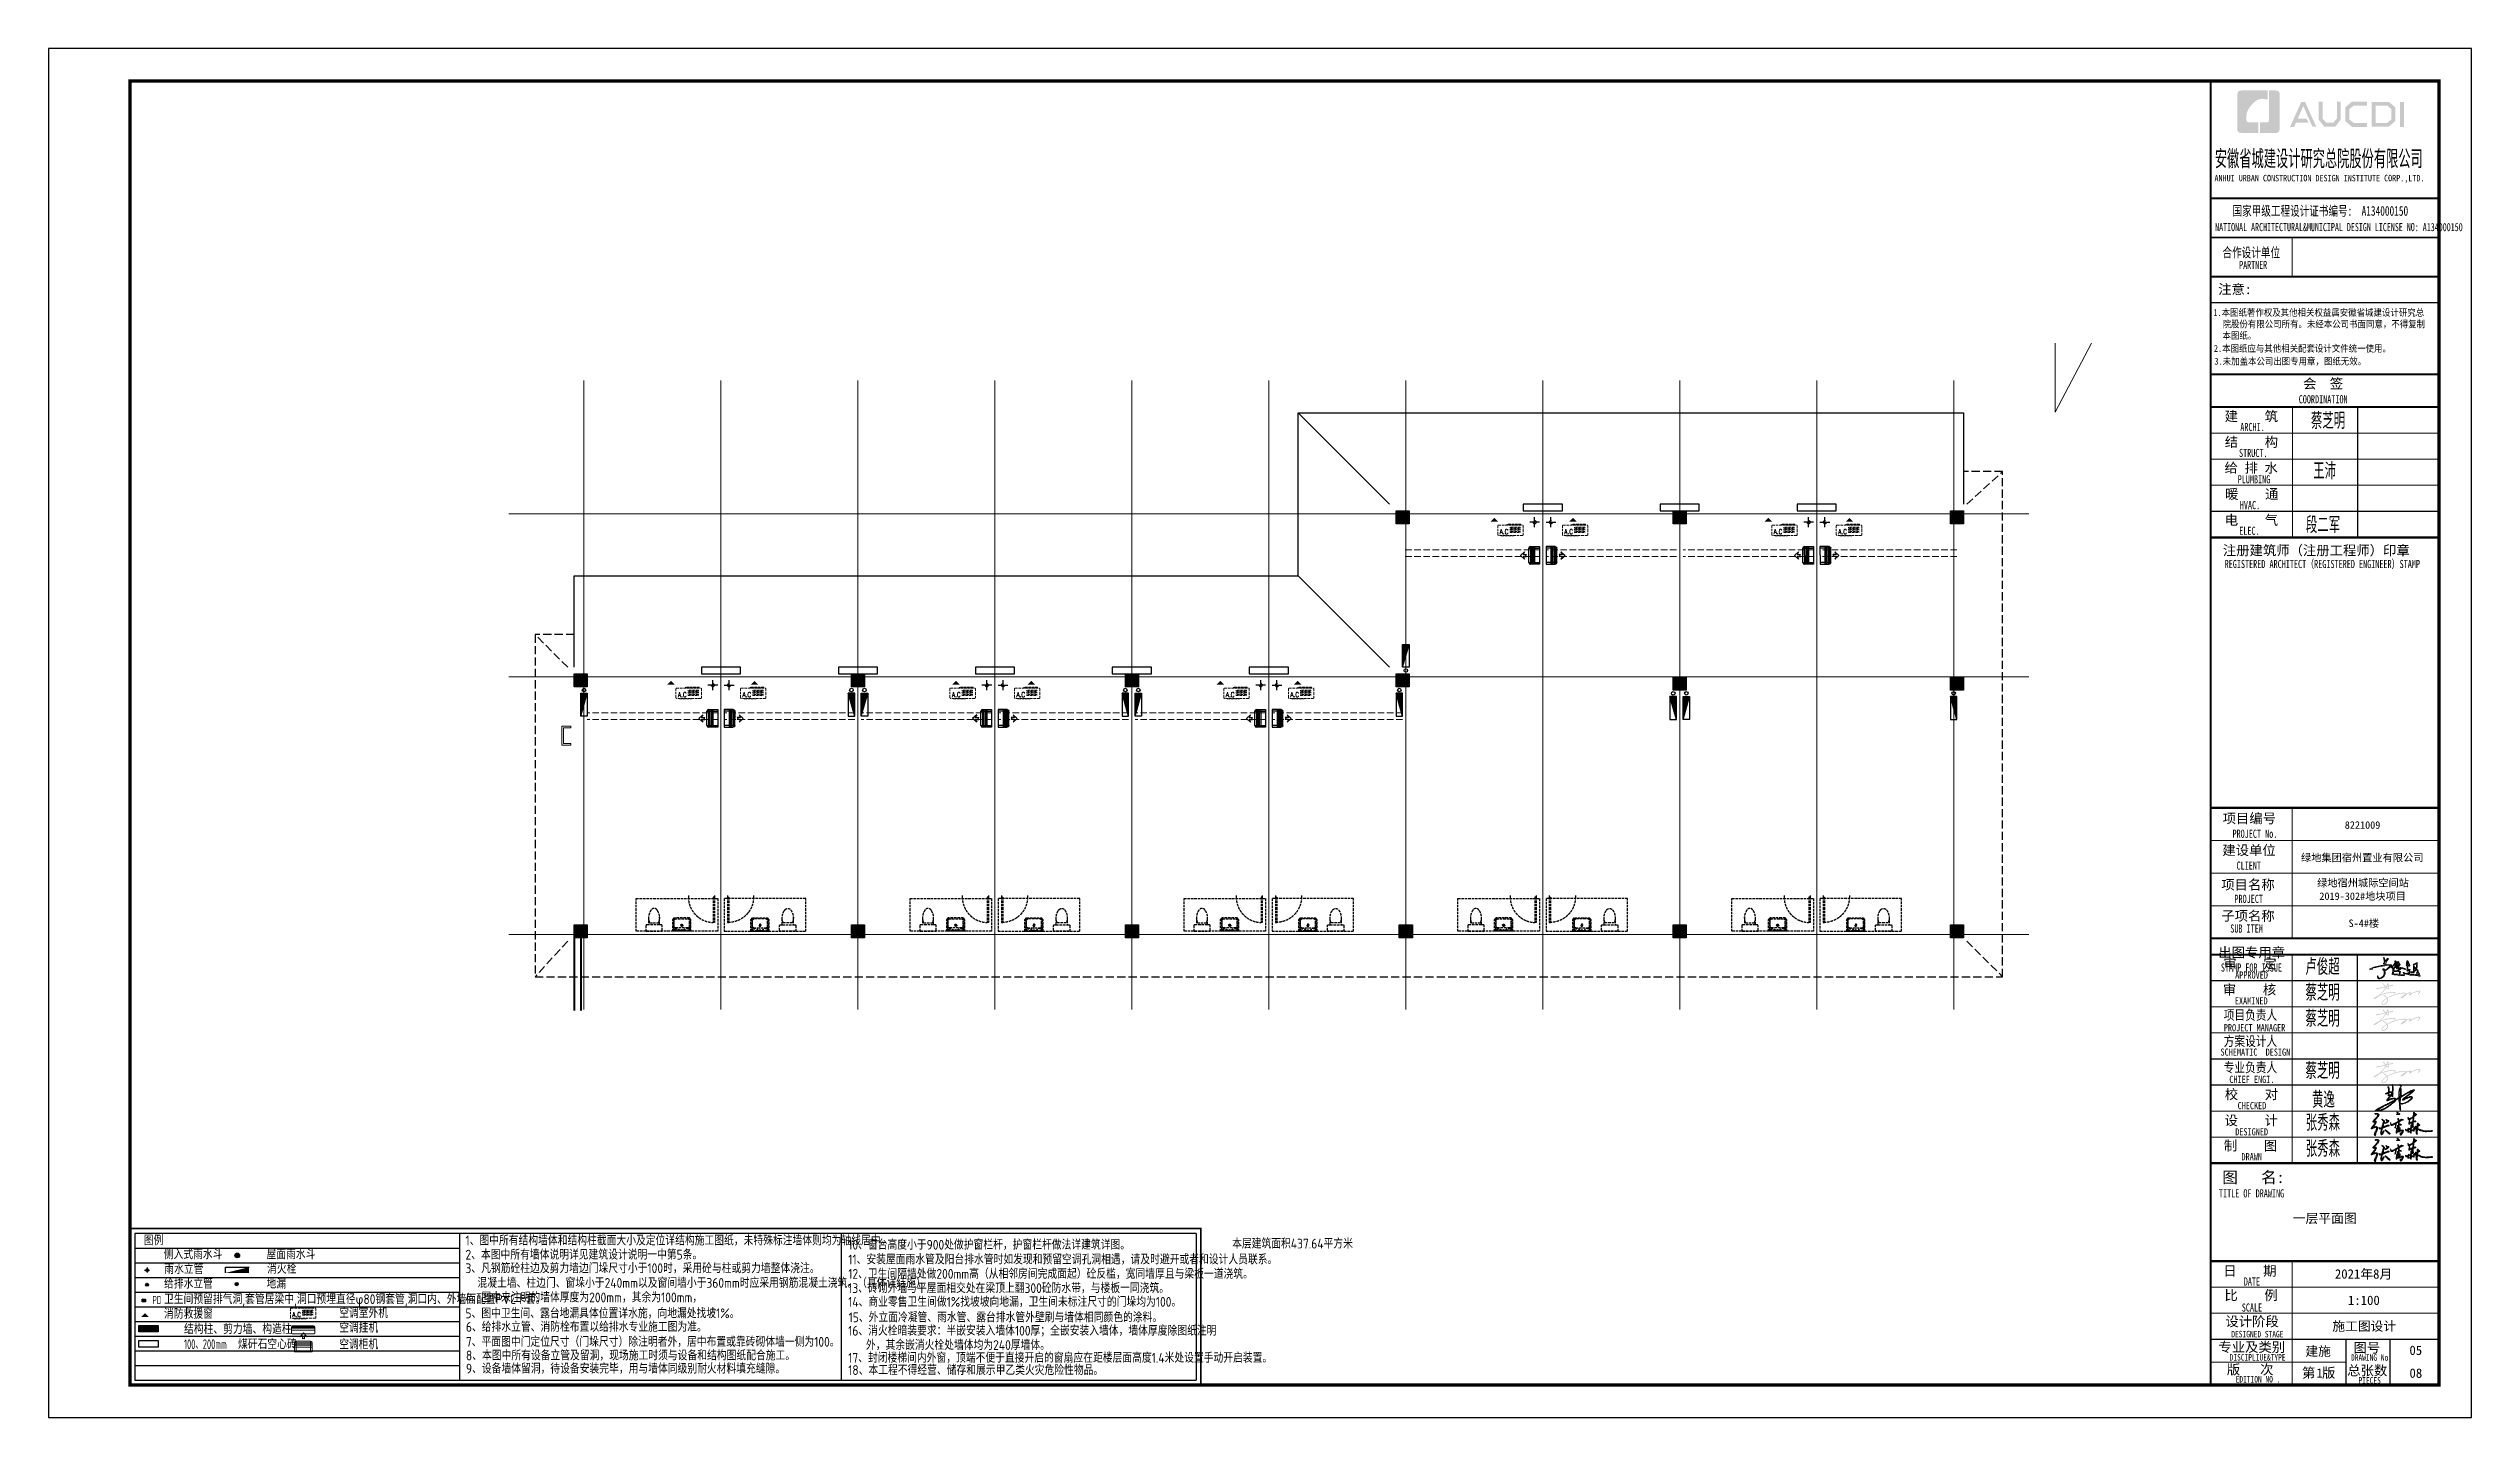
# Model space of a CAD drawing. Extents: x 1188826 to 1909461, y 608442 to 1651179.
# Drawn here: x 1791251 to 1865551, y 1129719 to 1171719 of the extents above; entities that cross this region are included whole.
import ezdxf
from ezdxf.enums import TextEntityAlignment as Align

# ---------------------------------------------------------------- set-up
doc = ezdxf.new("R2010")
doc.units = 0
doc.header["$LTSCALE"] = 1000
doc.header["$MEASUREMENT"] = 0
for name, pattern in [('__DASH', [0.35, 0.25, -0.1]), ('ACAD_ISO10W100', [18.5, 12, -3, 0.5, -3]), ('CONTINOUS', [0]), ('DASH', [0.35, 0.25, -0.1]), ('DOTE', [2.42, 2, -0.2, 0.02, -0.2])]:
    doc.linetypes.add(name, pattern=pattern)
for name, color, linetype in [('00-300mm尺寸保温石材一体板外包', 44, 'Continuous'), ('00-地漏', 43, 'Continuous'), ('__0', 7, 'Continuous'), ('A-AC', 167, 'Continuous'), ('A-EQPM-MECH', 191, 'Continuous'), ('AE-FLDR-ROOF', 61, 'Continuous'), ('EQUIP_消火栓', 7, 'Continuous'), ('PUB_TEXT', 4, 'Continuous'), ('PUB_TITLE', 4, 'Continuous'), ('S-COLU-HATCH', 30, 'Continuous'), ('S-COLU-LINE1', 6, 'Continuous'), ('VPIPE-不分区消火栓', 1, 'X'), ('Z3-建筑外边线', 157, 'Continuous'), ('保温', 6, 'Continuous'), ('卫生间', 6, 'Continuous'), ('图框', 140, 'Continuous'), ('图签文字', 147, 'Continuous'), ('地漏', 43, 'Continuous'), ('房间名称', 255, 'Continuous'), ('机电标识类', 1, 'Continuous'), ('留孔', 1, 'Continuous'), ('看线', 8, 'Continuous'), ('雨水立管', 160, 'Continuous'), ('预留孔', 240, 'Continuous')]:
    doc.layers.add(name, color=color, linetype=linetype)
for name, color, linetype, lineweight in [('DOTE', 19, 'DOTE', 9), ('STAIR', 2, 'Continuous', 18), ('WALL', 9, 'Continuous', 40), ('图签', 147, 'Continuous', 18), ('平面-看线', 45, 'Continuous', 15), ('平面-空调预留孔', 173, 'Continuous', 15), ('空调', 76, 'Continuous', 13), ('签名', 7, 'Continuous', 18)]:
    doc.layers.add(name, color=color, linetype=linetype, lineweight=lineweight)
doc.layers.add('审核', color=1, linetype='Continuous', plot=False)
doc.layers.add('消火栓', color=1, linetype='CONTINOUS', plot=False)
doc.styles.add('_TCH_DIM', font='SIMPLEX.shx', dxfattribs={"width": 0.7, "bigfont": 'GBCBIG.shx'})
doc.styles.add('HT', font='simhei.ttf')
doc.styles.get("Standard").update_dxf_attribs({"font": 'gbenor.shx', "bigfont": 'gbcbig.shx'})
doc.styles.add('宋体', font='', dxfattribs={"height": 50})
doc.styles.add('建筑图签-1', font='simhei.ttf', dxfattribs={"width": 0.7})
doc.styles.add('建筑图签-2', font='TXT.shx', dxfattribs={"width": 0.5, "bigfont": 'HZTXT.shx'})
doc.styles.add('房间名称', font='TSSDENG', dxfattribs={"width": 0.8, "bigfont": 'HZTXT'})
doc.styles.get('宋体').set_extended_font_data('SimSun')
doc.linetypes.add('X', pattern='A,3,-0.2,["X",Standard,S=0.25,R=0,X=-0.1,Y=-0.115],-0.25', length=3.45)

msp = doc.modelspace()

# ---------------------------------------------------------------- texts
at = {"layer": 'PUB_TEXT', "style": '房间名称'}
for s, height, width, p in [('PD', 250, 0.56, (1794440, 1133201)), ('空调室外机', 300, 0.8, (1800164, 1132775)), ('结构柱、剪力墙、构造柱', 300, 0.8, (1795407, 1132281)), ('空调挂机', 300, 0.8, (1800164, 1132324)), ('100、200mm', 300, 0.56, (1795407, 1131819)), ('煤矸石空心砖', 300, 0.8, (1797064, 1131819)), ('空调柜机', 300, 0.8, (1800164, 1131814))]:
    msp.add_text(s, height=height, dxfattribs=dict(at, width=width)).set_placement(p)
at = {"layer": '图签', "color": 2, "style": '宋体'}
for s, p in [('一层平面图', (1860071, 1135689)), ('1:100', (1861762, 1133173)), ('05', (1863647, 1131638))]:
    msp.add_text(s, height=286.7, dxfattribs=at).set_placement(p)
at = {"layer": '房间名称'}
for s, p in [('图例', (1794174, 1135007)), ('1、图中所有结构墙体和结构柱截面大小及定位详结构施工图纸，未特殊标注墙体则均为轴线居中。', (1804038, 1135001)), ('侧入式雨水斗', (1794786, 1134576)), ('屋面雨水斗', (1797937, 1134576)), ('2、本图中所有墙体说明详见建筑设计说明一中第5条。', (1804038, 1134566)), ('10、窗台高度小于900处做护窗栏杆，护窗栏杆做法详建筑详图。', (1815775, 1134870)), ('11、安装屋面雨水管及阳台排水管时如发现和预留空调孔洞相遇，请及时避开或者和设计人员联系。', (1815775, 1134419)), ('本层建筑面积437.64平方米', (1827546, 1134904)), ('给排水立管', (1794794, 1133675)), ('雨水立管', (1794803, 1134125)), ('地漏', (1797937, 1133676)), ('消火栓', (1797954, 1134131)), ('3、凡钢筋砼柱边及剪力墙边门垛尺寸小于100时，采用砼与柱或剪力墙整体浇注。', (1804038, 1134149)), ('混凝土墙、柱边门、窗垛小于240mm以及窗间墙小于360mm时应采用钢筋混凝土浇筑。（具体详结施）', (1804405, 1133699)), ('13、砖砌外墙与平屋面相交处在梁顶上翻300砼防水带，与楼板一同浇筑。', (1815773, 1133539)), ('12、卫生间隔墙处做200mm高（从相邻房间完成面起）砼反槛，宽同墙厚且与梁板一道浇筑。', (1815775, 1133977)), ('消防救援窗', (1794794, 1132751)), ('卫生间预留排气洞,套管居梁中,洞口预埋直径φ80钢套管,洞口内、外墙面配置PVC卡套。', (1794794, 1133201)), ('4、图中未注明的墙体厚度为200mm，其余为100mm，', (1804038, 1133254)), ('5、图中卫生间、露台地漏具体位置详水施，向地漏处找坡1%%%。', (1804038, 1132766)), ('14、商业零售卫生间做1%%%找坡坡向地漏，卫生间未标注尺寸的门垛均为100。', (1815773, 1133117)), ('6、给排水立管、消防栓布置以给排水专业施工图为准。', (1804052, 1132350)), ('16、消火栓暗装要求：半嵌安装入墙体100厚；全嵌安装入墙体，墙体厚度除图纸注明', (1815773, 1132233)), ('15、外立面冷凝管、雨水管、露台排水管外壁刷与墙体相同颜色的涂料。', (1815786, 1132643)), ('7、平面图中门定位尺寸（门垛尺寸）除注明者外，居中布置或靠砖砌体墙一侧为100。', (1804052, 1131892)), ('8、本图中所有设备立管及留洞，现场施工时须与设备和结构图纸配合施工。', (1804052, 1131474)), ('17、封闭楼梯间内外窗，顶端不便于直接开启的窗扇应在距楼层面高度1.4米处设置手动开启装置。', (1815773, 1131402)), ('外，其余嵌消火栓处墙体均为240厚墙体。', (1816318, 1131793)), ('9、设备墙体留洞，待设备安装完毕，用与墙体同级别耐火材料填充缝隙。', (1804052, 1131070)), ('18、本工程不得经营、储存和展示甲乙类火灾危险性物品。', (1815773, 1131025))]:
    msp.add_text(s, height=300, dxfattribs=at).set_placement(p)

# ---------------------------------------------------------------- blocks, each defined once
blk = doc.blocks.new('jhyrhjytrht')
at = {"layer": '00-300mm尺寸保温石材一体板外包', "ltscale": 3}
blk.add_lwpolyline([(265849, -63775), (264649, -63775), (264649, -63975), (265849, -63975)], close=True, dxfattribs=at)
blk = doc.blocks.new('QER5Y5WE3')
for p, q in [((-194, 188), (-1, 388)), ((194, -188), (-194, 188)), ((72, 389), (-156, 153)), ((292, -73), (-90, 296)), ((321, -43), (-61, 326)), ((360, -17), (-29, 359)), ((389, 14), (0, 389)), ((72, 389), (387, 86)), ((387, 86), (159, -151)), ((388, 13), (194, -188)), ((236, 408), (404, 419)), ((326, 383), (236, 408)), ((326, 383), (253, 308)), ((297, 307), (253, 308)), ((299, 264), (297, 307)), ((372, 340), (299, 264)), ((399, 251), (372, 340)), ((399, 251), (404, 419))]:
    blk.add_line(p, q)
for centre, start, end in [((36, 352), 46.01539, 136.01539), ((351, 49), 316.01539, 46.01539)]:
    blk.add_arc(centre, 51.3, start, end)
blk = doc.blocks.new('GSDFD')
at = {"layer": '机电标识类', "color": 250, "linetype": 'DASH', "ltscale": 400}
for p, q in [((14683876, 6457939), (14683876, 6458239)), ((14683726, 6458089), (14684026, 6458089))]:
    blk.add_line(p, q, dxfattribs=at)
at = {"layer": '空调', "color": 1, "linetype": 'DASH'}
blk.add_circle((14683876, 6458089), 50, dxfattribs=at)
blk = doc.blocks.new('gsergvr')
at = {"layer": '平面-空调预留孔', "linetype": 'DASH', "ltscale": 0.3}
for p, q in [((34075, 17176), (34075, 17166)), ((34085, 17156), (34438, 17156)), ((34448, 17166), (34448, 17176))]:
    blk.add_line(p, q, dxfattribs=at)
blk.add_lwpolyline([(34729, 17176), (33989, 17176, -0.414214), (33969, 17196), (33969, 17466, -0.414214), (33989, 17486), (34729, 17486, -0.414214), (34749, 17466), (34749, 17196, -0.414214)], format="xyb", close=True, dxfattribs=at)
for points in [[(34679, 17515), (34260, 17515), (34260, 17500), (34679, 17500)], [(34658, 17428), (34343, 17428), (34343, 17399), (34658, 17399)], [(34658, 17362), (34343, 17362), (34343, 17333), (34658, 17333)], [(34658, 17296), (34343, 17296), (34343, 17267), (34658, 17267)]]:
    blk.add_lwpolyline(points, close=True, dxfattribs=at)
for centre, start, end in [((34085, 17166), 180, 270), ((34438, 17166), 270, 0)]:
    blk.add_arc(centre, 10, start, end, dxfattribs=at)
at = {"layer": '平面-空调预留孔', "linetype": 'DASH', "ltscale": 0.3, "style": '_TCH_DIM', "width": 0.705882}
blk.add_text('A.C', height=146.9, dxfattribs=at).set_placement((34028, 17216))
blk = doc.blocks.new('1241241')
at = {"layer": '审核', "color": 251, "linetype": '__DASH', "ltscale": 0.3}
for p, q in [((0, 2170), (0, 1730)), ((170, 2200), (30, 2200)), ((30, 1700), (170, 1700)), ((200, 2119), (200, 2170)), ((200, 1780), (200, 2119)), ((430, 2119), (200, 2119)), ((200, 1730), (200, 1780)), ((200, 1780), (430, 1780)), ((260, 2089), (260, 1810)), ((0, 1379), (350, 1379)), ((0, 819), (0, 1379)), ((0, 819), (350, 819)), ((349, 1351), (26, 1351)), ((26, 848), (26, 1351)), ((26, 1331), (79, 1331)), ((26, 1010), (26, 1190)), ((26, 1100), (26, 1010)), ((26, 868), (79, 868)), ((349, 848), (26, 848)), ((51, 1379), (51, 1352)), ((51, 822), (51, 848)), ((79, 1331), (79, 1253)), ((79, 868), (79, 945)), ((84, 1248), (100, 1248)), ((84, 950), (100, 950)), ((100, 909), (100, 1289)), ((100, 909), (127, 868)), ((101, 1291), (127, 1331)), ((123, 1380), (123, 1352)), ((123, 820), (123, 848)), ((127, 1331), (335, 1331)), ((127, 868), (335, 868)), ((335, 1331), (381, 1290)), ((335, 868), (381, 909)), ((381, 1321), (349, 1351)), ((381, 878), (349, 848)), ((350, 1379), (410, 1329)), ((350, 819), (410, 869)), ((381, 1321), (381, 878)), ((410, 869), (410, 1329)), ((1100, 900), (1000, 900)), ((270, 100), (270, 140)), ((1050, 140), (270, 140)), ((1050, 100), (270, 100)), ((1100, 100), (1000, 100)), ((1050, 100), (1050, 140))]:
    blk.add_line(p, q, dxfattribs=at)
blk.add_lwpolyline([(1000, 0), (0, 0), (0, 2500), (1000, 2500)], close=True, dxfattribs=at)
for centre, radius in [((44, 1100), 8), ((54, 1190), 15), ((56, 1010), 15), ((182, 1100), 33.1), ((182, 1100), 24.9)]:
    blk.add_circle(centre, radius, dxfattribs=at)
for centre, radius, start, end in [((30, 2170), 30, 90, 180), ((30, 1730), 30, 180, 270), ((170, 2170), 30, 0, 90), ((170, 1730), 30, 270, 0), ((413, 1722), 398, 53.36186, 112.54952), ((413, 2177), 398, 247.45048, 306.63814), ((590, 1950), 110, 303.45086, 56.54914), ((84, 1253), 5, 180, 270), ((84, 945), 5, 90, 180), ((105, 1289), 5, 147.24435, 180), ((1050, 120), 780, 90, 178.53072)]:
    blk.add_arc(centre, radius, start, end, dxfattribs=at)
blk = doc.blocks.new('1243123421321')
at = {"layer": 'S-COLU-HATCH'}
h = blk.add_hatch(color=256, dxfattribs=at)
h.dxf.hatch_style = 1
h.paths.add_polyline_path([(-17400, 13100), (-17000, 13100), (-17000, 12700), (-17400, 12700)])
h = blk.add_hatch(color=256, dxfattribs=at)
h.dxf.hatch_style = 1
h.paths.add_polyline_path([(-8900, 13100), (-8500, 13100), (-8500, 12700), (-8900, 12700)])
h = blk.add_hatch(color=256, dxfattribs=at)
h.dxf.hatch_style = 1
h.paths.add_polyline_path([(-400, 13100), (0, 13100), (0, 12700), (-400, 12700)])
h = blk.add_hatch(color=256, dxfattribs=at)
h.dxf.hatch_style = 1
h.paths.add_polyline_path([(-42600, 8100), (-42200, 8100), (-42200, 7700), (-42600, 7700)])
h = blk.add_hatch(color=256, dxfattribs=at)
h.dxf.hatch_style = 1
h.paths.add_polyline_path([(-34100, 8100), (-33700, 8100), (-33700, 7700), (-34100, 7700)])
h = blk.add_hatch(color=256, dxfattribs=at)
h.dxf.hatch_style = 1
h.paths.add_polyline_path([(-25700, 8100), (-25300, 8100), (-25300, 7700), (-25700, 7700)])
h = blk.add_hatch(color=256, dxfattribs=at)
h.dxf.hatch_style = 1
h.paths.add_polyline_path([(-17400, 8100), (-17000, 8100), (-17000, 7700), (-17400, 7700)])
h = blk.add_hatch(color=256, dxfattribs=at)
h.dxf.hatch_style = 1
h.paths.add_polyline_path([(-8900, 8000), (-8500, 8000), (-8500, 7600), (-8900, 7600)])
h = blk.add_hatch(color=256, dxfattribs=at)
h.dxf.hatch_style = 1
h.paths.add_polyline_path([(-400, 8000), (0, 8000), (0, 7600), (-400, 7600)])
h = blk.add_hatch(color=256, dxfattribs=at)
h.dxf.hatch_style = 1
h.paths.add_polyline_path([(-42600, 400), (-42200, 400), (-42200, 0), (-42600, 0)])
h = blk.add_hatch(color=256, dxfattribs=at)
h.dxf.hatch_style = 1
h.paths.add_polyline_path([(-34100, 400), (-33700, 400), (-33700, 0), (-34100, 0)])
h = blk.add_hatch(color=256, dxfattribs=at)
h.dxf.hatch_style = 1
h.paths.add_polyline_path([(-25700, 400), (-25300, 400), (-25300, 0), (-25700, 0)])
h = blk.add_hatch(color=256, dxfattribs=at)
h.dxf.hatch_style = 1
h.paths.add_polyline_path([(-17300, 400), (-16900, 400), (-16900, 0), (-17300, 0)])
h = blk.add_hatch(color=256, dxfattribs=at)
h.dxf.hatch_style = 1
h.paths.add_polyline_path([(-8900, 400), (-8500, 400), (-8500, 0), (-8900, 0)])
h = blk.add_hatch(color=256, dxfattribs=at)
h.dxf.hatch_style = 1
h.paths.add_polyline_path([(-400, 400), (0, 400), (0, 0), (-400, 0)])
at = {"layer": 'S-COLU-LINE1'}
for points in [[(-17400, 13100), (-17000, 13100), (-17000, 12700), (-17400, 12700)], [(-8900, 13100), (-8500, 13100), (-8500, 12700), (-8900, 12700)], [(-400, 13100), (0, 13100), (0, 12700), (-400, 12700)], [(-42600, 8100), (-42200, 8100), (-42200, 7700), (-42600, 7700)], [(-34100, 8100), (-33700, 8100), (-33700, 7700), (-34100, 7700)], [(-25700, 8100), (-25300, 8100), (-25300, 7700), (-25700, 7700)], [(-17400, 8100), (-17000, 8100), (-17000, 7700), (-17400, 7700)], [(-8900, 8000), (-8500, 8000), (-8500, 7600), (-8900, 7600)], [(-400, 8000), (0, 8000), (0, 7600), (-400, 7600)], [(-42600, 400), (-42200, 400), (-42200, 0), (-42600, 0)], [(-34100, 400), (-33700, 400), (-33700, 0), (-34100, 0)], [(-25700, 400), (-25300, 400), (-25300, 0), (-25700, 0)], [(-17300, 400), (-16900, 400), (-16900, 0), (-17300, 0)], [(-8900, 400), (-8500, 400), (-8500, 0), (-8900, 0)], [(-400, 400), (0, 400), (0, 0), (-400, 0)]]:
    blk.add_lwpolyline(points, close=True, dxfattribs=at)
blk = doc.blocks.new('$TwtSys$00000434')
for p, q in [((-0.5, 0.5), (-0.5, -0.5)), ((-0.5, -0.5), (0.5, 0.5)), ((0.5, 0.5), (-0.5, 0.5)), ((0.5, -0.5), (0.5, 0.5)), ((-0.5, -0.5), (0.5, -0.5))]:
    blk.add_line(p, q)
blk.add_solid([(0.5, -0.5), (0.5, 0.5), (-0.5, -0.5)])
blk = doc.blocks.new('院标1')
h = blk.add_hatch(color=150)
h.dxf.hatch_style = 1
h.set_gradient(color1=(33, 113, 253), color2=(33, 113, 253), tint=1, name='INVCURVED')
edge = h.paths.add_edge_path()
edge.add_spline(control_points=[(116373, 648379), (116379, 648379), (116382, 648379), (116391, 648379), (116391, 648379), (116391, 648379), (116616, 648379), (116616, 648379), (116616, 648379), (116616, 648379), (116616, 648054), (116616, 648054), (116616, 648054), (116616, 648054), (116108, 648054), (116108, 648054), (116108, 648054), (116028, 648054), (115963, 648111), (115963, 648199), (115963, 648199), (115963, 648199), (115963, 649215), (115963, 649215), (115963, 649215), (115963, 649295), (116018, 649360), (116108, 649360), (116108, 649360), (116108, 649360), (116897, 649360), (116897, 649360), (116897, 649360), (116897, 649360), (116897, 649080), (116897, 649080), (116897, 649080), (116897, 649080), (116566, 649140), (116356, 648859), (116356, 648859), (116245, 648719), (116240, 648545), (116247, 648466), (116247, 648466), (116254, 648386), (116247, 648466), (116247, 648466), (116247, 648466), (116247, 648466), (116258, 648374), (116373, 648379)], knot_values=[0, 0, 0, 0, 0.071429, 0.071429, 0.071429, 0.107143, 0.142857, 0.142857, 0.142857, 0.178571, 0.214286, 0.214286, 0.214286, 0.25, 0.285714, 0.285714, 0.285714, 0.321429, 0.357143, 0.357143, 0.357143, 0.392857, 0.428571, 0.428571, 0.428571, 0.464286, 0.5, 0.5, 0.5, 0.535714, 0.571429, 0.571429, 0.571429, 0.607143, 0.642857, 0.642857, 0.642857, 0.678571, 0.714286, 0.714286, 0.714286, 0.75, 0.785714, 0.785714, 0.785714, 0.821429, 0.857143, 0.857143, 0.857143, 0.928571, 1, 1, 1, 1], degree=3, periodic=0)
h = blk.add_hatch(color=150)
h.dxf.hatch_style = 1
h.set_gradient(color1=(33, 113, 253), color2=(33, 113, 253), tint=1, name='INVCURVED')
edge = h.paths.add_edge_path()
edge.add_spline(control_points=[(117268, 649215), (117268, 649215), (117268, 648199), (117268, 648199), (117268, 648199), (117268, 648114), (117212, 648054), (117123, 648054), (117123, 648054), (117123, 648054), (116663, 648054), (116663, 648054), (116663, 648054), (116663, 648054), (116663, 648379), (116663, 648379), (116663, 648379), (116663, 648379), (116865, 648379), (116865, 648379), (116865, 648379), (116907, 648379), (116941, 648413), (116941, 648455), (116941, 648455), (116941, 648455), (116941, 649360), (116941, 649360), (116941, 649360), (116941, 649360), (117123, 649360), (117123, 649360), (117123, 649360), (117204, 649360), (117268, 649306), (117268, 649215)], knot_values=[0, 0, 0, 0, 0.1, 0.1, 0.1, 0.15, 0.2, 0.2, 0.2, 0.25, 0.3, 0.3, 0.3, 0.35, 0.4, 0.4, 0.4, 0.45, 0.5, 0.5, 0.5, 0.55, 0.6, 0.6, 0.6, 0.65, 0.7, 0.7, 0.7, 0.75, 0.8, 0.8, 0.8, 0.9, 1, 1, 1, 1], degree=3, periodic=0)
blk = doc.blocks.new('ljc')
at = {"linetype": 'Continuous'}
h = blk.add_hatch(color=0, dxfattribs=at)
h.paths.add_polyline_path([(2023, 1568), (2019, 1564), (2020, 1562), (2024, 1562), (2022, 1552), (1955, 1538), (1933, 1530), (1930, 1527), (1929, 1525), (1931, 1523), (1944, 1524), (1946, 1526), (1942, 1528), (1960, 1535), (1967, 1535), (1975, 1538), (1985, 1539), (1998, 1543), (2010, 1544), (2018, 1547), (2025, 1546), (2035, 1549), (2061, 1550), (2052, 1537), (2042, 1528), (2028, 1521), (2023, 1521), (2018, 1526), (2015, 1527), (2013, 1525), (2013, 1521), (2019, 1516), (2022, 1508), (2022, 1494), (2012, 1477), (2000, 1469), (1988, 1467), (1982, 1473), (1980, 1480), (1978, 1482), (1978, 1475), (1981, 1468), (1988, 1463), (1994, 1463), (2005, 1467), (2018, 1478), (2027, 1493), (2028, 1504), (2025, 1517), (2033, 1518), (2054, 1533), (2067, 1549), (2067, 1552), (2064, 1555), (2029, 1553), (2036, 1575), (2049, 1591), (2047, 1593), (2043, 1592), (2028, 1573), (2025, 1589), (2021, 1597), (2018, 1599), (2017, 1597), (2020, 1590)])
h.paths.add_polyline_path([(2081, 1522), (2081, 1528), (2075, 1541), (2093, 1562), (2097, 1572), (2094, 1577), (2087, 1576), (2089, 1572), (2092, 1572), (2091, 1567), (2080, 1551), (2066, 1537), (2065, 1535), (2067, 1533), (2073, 1535), (2077, 1523), (2077, 1513), (2072, 1496), (2072, 1492), (2074, 1490), (2078, 1494), (2083, 1510), (2099, 1510), (2119, 1507), (2119, 1500), (2116, 1496), (2108, 1493), (2087, 1496), (2084, 1492), (2087, 1489), (2103, 1488), (2122, 1483), (2140, 1484), (2148, 1482), (2152, 1486), (2152, 1491), (2148, 1488), (2125, 1488), (2114, 1490), (2124, 1499), (2126, 1509), (2121, 1512), (2119, 1511), (2108, 1514), (2124, 1523), (2132, 1532), (2130, 1535), (2121, 1536), (2115, 1533), (2109, 1533), (2123, 1555), (2121, 1559), (2114, 1557), (2116, 1564), (2115, 1569), (2111, 1573), (2105, 1572), (2093, 1554)])
h.paths.add_polyline_path([(2089, 1535), (2097, 1535), (2112, 1551), (2116, 1552), (2111, 1543), (2099, 1528), (2101, 1526), (2114, 1528), (2121, 1531), (2124, 1530), (2118, 1524), (2101, 1515), (2084, 1514), (2084, 1518)], flags=16)
h.paths.add_polyline_path([(2093, 1537), (2095, 1540), (2103, 1546), (2096, 1537)], flags=16)
h.paths.add_polyline_path([(2093, 1544), (2094, 1549), (2106, 1568), (2109, 1569), (2111, 1567), (2108, 1554), (2104, 1550)], flags=16)
h.paths.add_polyline_path([(2141, 1534), (2138, 1533), (2137, 1531), (2142, 1527), (2155, 1522), (2158, 1523), (2153, 1528)])
h.paths.add_polyline_path([(2175, 1522), (2173, 1524), (2172, 1546), (2183, 1545), (2185, 1547), (2183, 1557), (2178, 1566), (2177, 1561), (2180, 1556), (2181, 1550), (2175, 1550), (2170, 1554), (2169, 1574), (2171, 1574), (2175, 1569), (2176, 1571), (2170, 1579), (2167, 1579), (2165, 1577), (2164, 1562), (2166, 1553), (2163, 1553), (2162, 1551), (2167, 1547), (2169, 1537), (2169, 1524), (2166, 1521), (2165, 1517), (2168, 1513), (2170, 1513), (2173, 1517), (2180, 1517), (2178, 1502), (2175, 1500), (2167, 1499), (2175, 1496), (2180, 1497), (2183, 1500), (2184, 1511), (2187, 1521), (2185, 1523)])
h.paths.add_polyline_path([(2233, 1542), (2233, 1564), (2231, 1567), (2215, 1558), (2210, 1557), (2206, 1552), (2211, 1548), (2211, 1551), (2229, 1560), (2228, 1542), (2227, 1537), (2224, 1533), (2220, 1534), (2213, 1542), (2211, 1543), (2209, 1541), (2209, 1508), (2189, 1508), (2187, 1506), (2191, 1503), (2213, 1503), (2217, 1511), (2222, 1516), (2232, 1518), (2234, 1513), (2234, 1505), (2227, 1505), (2232, 1502), (2232, 1500), (2228, 1497), (2229, 1493), (2239, 1495), (2243, 1489), (2243, 1486), (2212, 1492), (2189, 1492), (2179, 1494), (2176, 1496), (2167, 1496), (2164, 1498), (2154, 1499), (2147, 1503), (2144, 1503), (2143, 1501), (2144, 1498), (2153, 1494), (2174, 1491), (2186, 1487), (2211, 1487), (2222, 1484), (2230, 1484), (2243, 1480), (2249, 1480), (2251, 1482), (2244, 1496), (2246, 1499), (2238, 1503), (2239, 1513), (2237, 1520), (2233, 1523), (2224, 1522), (2214, 1516), (2212, 1522), (2213, 1536), (2220, 1530), (2228, 1530), (2230, 1532)])
at = {"color": 0, "linetype": 'Continuous', "elevation": 16426272}
for points in [[(1930, 1527), (1929, 1525), (1931, 1523), (1944, 1524), (1946, 1526), (1942, 1528), (1960, 1535), (1967, 1535), (1975, 1538), (1985, 1539), (1998, 1543), (2010, 1544), (2018, 1547), (2025, 1546), (2035, 1549), (2061, 1550), (2052, 1537), (2042, 1528), (2028, 1521), (2023, 1521), (2018, 1526), (2015, 1527), (2013, 1525), (2013, 1521), (2019, 1516), (2022, 1508), (2022, 1494), (2012, 1477), (2000, 1469), (1988, 1467), (1982, 1473), (1980, 1480), (1978, 1482), (1978, 1475), (1981, 1468), (1988, 1463), (1994, 1463), (2005, 1467), (2018, 1478), (2027, 1493), (2028, 1504), (2025, 1517), (2033, 1518), (2054, 1533), (2067, 1549), (2067, 1552), (2064, 1555), (2029, 1553), (2036, 1575), (2049, 1591), (2047, 1593), (2043, 1592), (2028, 1573), (2025, 1589), (2021, 1597), (2018, 1599), (2017, 1597), (2020, 1590), (2023, 1568), (2019, 1564), (2020, 1562), (2024, 1562), (2022, 1552), (1955, 1538), (1933, 1530), (1930, 1527)], [(2016, 1561), (2015, 1560), (2017, 1560), (2016, 1561)], [(2017, 1562), (2016, 1561), (2019, 1561), (2017, 1562)], [(2066, 1537), (2065, 1535), (2067, 1533), (2073, 1535), (2077, 1523), (2077, 1513), (2072, 1496), (2072, 1492), (2074, 1490), (2078, 1494), (2083, 1510), (2099, 1510), (2119, 1507), (2119, 1500), (2116, 1496), (2108, 1493), (2087, 1496), (2084, 1492), (2087, 1489), (2103, 1488), (2122, 1483), (2140, 1484), (2148, 1482), (2152, 1486), (2152, 1491), (2148, 1488), (2125, 1488), (2114, 1490), (2124, 1499), (2126, 1509), (2121, 1512), (2119, 1511), (2108, 1514), (2124, 1523), (2132, 1532), (2130, 1535), (2121, 1536), (2115, 1533), (2109, 1533), (2123, 1555), (2121, 1559), (2114, 1557), (2116, 1564), (2115, 1569), (2111, 1573), (2105, 1572), (2093, 1554), (2081, 1522), (2081, 1528), (2075, 1541), (2093, 1562), (2097, 1572), (2094, 1577), (2087, 1576), (2089, 1572), (2092, 1572), (2091, 1567), (2080, 1551), (2066, 1537)], [(2084, 1514), (2084, 1518), (2089, 1535), (2097, 1535), (2112, 1551), (2116, 1552), (2111, 1543), (2099, 1528), (2101, 1526), (2114, 1528), (2121, 1531), (2124, 1530), (2118, 1524), (2101, 1515), (2084, 1514)], [(2093, 1544), (2094, 1549), (2106, 1568), (2109, 1569), (2111, 1567), (2108, 1554), (2104, 1550), (2093, 1544)], [(2144, 1503), (2143, 1501), (2144, 1498), (2153, 1494), (2174, 1491), (2186, 1487), (2211, 1487), (2222, 1484), (2230, 1484), (2243, 1480), (2249, 1480), (2251, 1482), (2244, 1496), (2246, 1499), (2238, 1503), (2239, 1513), (2237, 1520), (2233, 1523), (2224, 1522), (2214, 1516), (2212, 1522), (2213, 1536), (2220, 1530), (2228, 1530), (2230, 1532), (2233, 1542), (2233, 1564), (2231, 1567), (2215, 1558), (2210, 1557), (2206, 1552), (2211, 1548), (2211, 1551), (2229, 1560), (2228, 1542), (2227, 1537), (2224, 1533), (2220, 1534), (2213, 1542), (2211, 1543), (2209, 1541), (2209, 1508), (2189, 1508), (2187, 1506), (2191, 1503), (2213, 1503), (2217, 1511), (2222, 1516), (2232, 1518), (2234, 1513), (2234, 1505), (2227, 1505), (2232, 1502), (2232, 1500), (2228, 1497), (2229, 1493), (2239, 1495), (2243, 1489), (2243, 1486), (2212, 1492), (2189, 1492), (2179, 1494), (2176, 1496), (2167, 1496), (2164, 1498), (2154, 1499), (2147, 1503), (2144, 1503)], [(2163, 1553), (2162, 1551), (2167, 1547), (2169, 1537), (2169, 1524), (2166, 1521), (2165, 1517), (2168, 1513), (2170, 1513), (2173, 1517), (2180, 1517), (2178, 1502), (2175, 1500), (2167, 1499), (2175, 1496), (2180, 1497), (2183, 1500), (2184, 1511), (2187, 1521), (2185, 1523), (2175, 1522), (2173, 1524), (2172, 1546), (2183, 1545), (2185, 1547), (2183, 1557), (2178, 1566), (2177, 1561), (2180, 1556), (2181, 1550), (2175, 1550), (2170, 1554), (2169, 1574), (2171, 1574), (2175, 1569), (2176, 1571), (2170, 1579), (2167, 1579), (2165, 1577), (2164, 1562), (2166, 1553), (2163, 1553)], [(2177, 1569), (2176, 1570), (2175, 1567), (2177, 1565), (2177, 1569)], [(2093, 1537), (2095, 1540), (2103, 1546), (2096, 1537), (2093, 1537)], [(2138, 1533), (2137, 1531), (2142, 1527), (2155, 1522), (2158, 1523), (2153, 1528), (2141, 1534), (2138, 1533)]]:
    blk.add_lwpolyline(points, dxfattribs=at)
blk = doc.blocks.new('21414122312')
at = {"layer": 'PUB_TITLE'}
h = blk.add_hatch(color=147, dxfattribs=at)
h.paths.add_polyline_path([(5808, 39358), (5934, 39358), (5934, 38588), (5808, 38588)])
h.paths.add_polyline_path([(5056, 39242), (5056, 38716), (5416, 38716), (5540, 38823), (5540, 39141), (5420, 39242)], flags=16)
h.paths.add_polyline_path([(4938, 39360), (4938, 38598), (5460, 38598), (5659, 38768), (5659, 39196), (5463, 39360)])
h.paths.add_polyline_path([(4795, 39364), (4795, 39248), (4388, 39248), (4255, 39137), (4255, 38818), (4388, 38715), (4797, 38715), (4797, 38593), (4333, 38593), (4131, 38768), (4131, 39196), (4329, 39364)])
h.paths.add_polyline_path([(3312, 39362), (3432, 39362), (3432, 38851), (3546, 38720), (3757, 38720), (3871, 38851), (3871, 39362), (3985, 39362), (3985, 38814), (3821, 38597), (3483, 38597), (3312, 38816)])
h.paths.add_polyline_path([(2780, 39360), (2897, 39360), (3239, 38596), (3123, 38596), (2842, 39230), (2667, 38842), (2938, 38842), (2999, 38727), (2618, 38727), (2559, 38594), (2436, 38594)])
at = {"layer": '签名'}
h = blk.add_hatch(color=2, dxfattribs=at)
h.dxf.hatch_style = 1
h.paths.add_polyline_path([(5410, 12235), (5410, 12241), (5416, 12247), (5414, 12251), (5422, 12257), (5438, 12281), (5448, 12245)], flags=16)
h.paths.add_polyline_path([(5392, 12197), (5392, 12203), (5402, 12213), (5412, 12213), (5438, 12221), (5452, 12221), (5454, 12183), (5450, 12169), (5446, 12165), (5434, 12163), (5406, 12181)], flags=16)
h.paths.add_polyline_path([(5260, 11695), (5266, 11725), (5274, 11733), (5274, 11741), (5282, 11745), (5286, 11761), (5292, 11763), (5304, 11777), (5312, 11781), (5330, 11805), (5340, 11807), (5356, 11823), (5368, 11829), (5376, 11839), (5392, 11843), (5398, 11849), (5402, 11849), (5404, 11841), (5410, 11835), (5412, 11817), (5416, 11809), (5414, 11779), (5384, 11735), (5380, 11735), (5356, 11711), (5352, 11711), (5324, 11691), (5316, 11691), (5308, 11685), (5270, 11685)], flags=16)
h.paths.add_polyline_path([(5240, 11705), (5238, 11703), (5244, 11683), (5258, 11669), (5278, 11663), (5310, 11661), (5314, 11665), (5344, 11673), (5358, 11681), (5364, 11689), (5374, 11693), (5384, 11705), (5388, 11703), (5390, 11709), (5412, 11729), (5412, 11733), (5420, 11741), (5434, 11765), (5440, 11795), (5446, 11805), (5438, 11815), (5434, 11837), (5430, 11841), (5428, 11851), (5422, 11857), (5422, 11863), (5428, 11863), (5440, 11873), (5456, 11879), (5462, 11887), (5470, 11887), (5478, 11893), (5500, 11899), (5504, 11905), (5510, 11905), (5528, 11915), (5536, 11915), (5538, 11919), (5548, 11921), (5560, 11929), (5568, 11929), (5576, 11935), (5612, 11945), (5616, 11949), (5636, 11953), (5646, 11959), (5654, 11959), (5680, 11969), (5690, 11969), (5710, 11979), (5720, 11977), (5732, 11983), (5756, 11987), (5760, 11991), (5766, 11989), (5772, 11993), (5800, 11995), (5808, 11999), (5944, 12011), (5966, 12009), (5976, 12005), (5980, 11999), (5976, 11991), (5968, 11989), (5960, 11981), (5948, 11977), (5886, 11935), (5878, 11925), (5866, 11919), (5858, 11909), (5854, 11909), (5850, 11901), (5842, 11901), (5838, 11897), (5842, 11893), (5826, 11879), (5828, 11867), (5840, 11857), (5848, 11863), (5856, 11863), (5866, 11871), (5874, 11873), (5902, 11895), (5912, 11899), (5916, 11905), (5924, 11905), (5938, 11917), (5946, 11919), (5994, 11963), (6004, 11981), (6012, 11989), (6018, 11987), (6024, 11993), (6042, 11997), (6044, 12001), (6052, 12001), (6060, 12007), (6088, 12015), (6120, 12015), (6116, 12003), (6108, 11993), (6092, 11985), (6080, 11967), (6084, 11951), (6092, 11947), (6102, 11947), (6108, 11955), (6114, 11955), (6156, 11985), (6170, 11989), (6188, 12007), (6204, 12011), (6210, 12019), (6214, 12017), (6266, 12041), (6274, 12041), (6300, 12053), (6340, 12063), (6344, 12067), (6366, 12067), (6386, 12073), (6400, 12069), (6400, 12059), (6390, 12047), (6390, 12041), (6382, 12033), (6378, 12023), (6366, 12015), (6352, 11993), (6356, 11981), (6364, 11973), (6372, 11975), (6394, 12001), (6400, 12015), (6414, 12031), (6414, 12035), (6422, 12043), (6432, 12061), (6432, 12077), (6420, 12091), (6402, 12095), (6354, 12093), (6338, 12085), (6328, 12087), (6290, 12071), (6268, 12067), (6260, 12059), (6232, 12051), (6206, 12035), (6196, 12033), (6182, 12021), (6176, 12021), (6170, 12015), (6146, 12005), (6152, 12017), (6144, 12037), (6132, 12037), (6126, 12041), (6106, 12041), (6060, 12031), (6046, 12023), (6006, 12009), (6000, 12021), (5984, 12029), (5976, 12027), (5972, 12033), (5948, 12035), (5916, 12033), (5910, 12029), (5890, 12031), (5876, 12029), (5870, 12025), (5834, 12025), (5822, 12021), (5818, 12023), (5810, 12017), (5790, 12019), (5770, 12015), (5764, 12011), (5714, 12003), (5710, 11997), (5684, 11993), (5652, 11981), (5612, 11971), (5606, 11965), (5602, 11967), (5578, 11955), (5566, 11953), (5528, 11935), (5522, 11935), (5508, 11925), (5502, 11925), (5494, 11919), (5486, 11919), (5464, 11905), (5454, 11903), (5444, 11893), (5438, 11893), (5434, 11887), (5428, 11887), (5408, 11875), (5394, 11897), (5370, 11921), (5346, 11939), (5336, 11943), (5324, 11955), (5292, 11955), (5288, 11951), (5302, 11935), (5324, 11923), (5330, 11923), (5374, 11887), (5388, 11869), (5388, 11863), (5372, 11855), (5358, 11843), (5350, 11841), (5342, 11831), (5332, 11827), (5322, 11815), (5312, 11811), (5264, 11761), (5248, 11731), (5248, 11723), (5242, 11717)])
h.paths.add_polyline_path([(4998, 11857), (4996, 11855), (4996, 11845), (5006, 11837), (5028, 11839), (5056, 11853), (5060, 11859), (5074, 11861), (5084, 11871), (5092, 11873), (5100, 11883), (5112, 11887), (5116, 11895), (5122, 11895), (5162, 11929), (5166, 11929), (5172, 11937), (5184, 11939), (5202, 11951), (5214, 11953), (5234, 11963), (5246, 11963), (5252, 11969), (5266, 11971), (5272, 11977), (5292, 11979), (5306, 11987), (5310, 11985), (5314, 11989), (5338, 11993), (5384, 12009), (5396, 12009), (5478, 12027), (5484, 12025), (5514, 12031), (5554, 12029), (5560, 12033), (5612, 12033), (5644, 12027), (5640, 12019), (5630, 12011), (5628, 12001), (5634, 11993), (5644, 11993), (5662, 12011), (5670, 12033), (5664, 12045), (5644, 12053), (5622, 12055), (5610, 12051), (5602, 12055), (5554, 12055), (5534, 12051), (5524, 12053), (5514, 12049), (5504, 12051), (5496, 12047), (5488, 12049), (5454, 12045), (5442, 12039), (5434, 12041), (5418, 12035), (5392, 12033), (5388, 12029), (5386, 12031), (5330, 12013), (5312, 12011), (5304, 12005), (5286, 12003), (5284, 11999), (5218, 11977), (5234, 11997), (5292, 12055), (5324, 12101), (5336, 12113), (5338, 12123), (5346, 12127), (5378, 12177), (5394, 12161), (5420, 12145), (5430, 12135), (5448, 12133), (5460, 12143), (5468, 12155), (5466, 12159), (5470, 12167), (5474, 12199), (5474, 12219), (5470, 12223), (5472, 12227), (5484, 12231), (5490, 12229), (5496, 12233), (5516, 12233), (5522, 12237), (5532, 12235), (5542, 12241), (5582, 12245), (5596, 12255), (5596, 12269), (5588, 12277), (5574, 12277), (5540, 12265), (5526, 12267), (5506, 12257), (5466, 12249), (5454, 12285), (5450, 12319), (5438, 12325), (5424, 12323), (5420, 12319), (5412, 12293), (5404, 12281), (5402, 12271), (5382, 12229), (5376, 12231), (5372, 12227), (5362, 12231), (5296, 12317), (5284, 12327), (5276, 12327), (5270, 12323), (5272, 12305), (5306, 12269), (5340, 12219), (5328, 12217), (5324, 12213), (5296, 12209), (5292, 12205), (5282, 12205), (5238, 12193), (5232, 12195), (5230, 12191), (5188, 12187), (5172, 12181), (5154, 12181), (5142, 12175), (5130, 12175), (5124, 12179), (5120, 12175), (5082, 12175), (5078, 12171), (5078, 12153), (5086, 12143), (5120, 12145), (5128, 12141), (5134, 12149), (5158, 12157), (5164, 12155), (5186, 12163), (5206, 12163), (5212, 12167), (5220, 12167), (5224, 12171), (5230, 12169), (5262, 12179), (5270, 12177), (5286, 12181), (5290, 12187), (5308, 12187), (5318, 12193), (5326, 12191), (5332, 12197), (5358, 12199), (5362, 12197), (5362, 12191), (5352, 12179), (5350, 12171), (5342, 12165), (5336, 12149), (5318, 12127), (5306, 12105), (5298, 12099), (5270, 12061), (5194, 11983), (5164, 11957), (5112, 11933), (5098, 11923), (5084, 11919), (5076, 11911), (5054, 11901), (5038, 11887), (5030, 11887), (5012, 11867)])
h = blk.add_hatch(color=2, dxfattribs=at)
h.dxf.hatch_style = 1
h.paths.add_polyline_path([(5410, 11435), (5410, 11441), (5416, 11447), (5414, 11451), (5422, 11457), (5438, 11481), (5448, 11445)], flags=16)
h.paths.add_polyline_path([(5392, 11397), (5392, 11403), (5402, 11413), (5412, 11413), (5438, 11421), (5452, 11421), (5454, 11383), (5450, 11369), (5446, 11365), (5434, 11363), (5406, 11381)], flags=16)
h.paths.add_polyline_path([(5260, 10895), (5266, 10925), (5274, 10933), (5274, 10941), (5282, 10945), (5286, 10961), (5292, 10963), (5304, 10977), (5312, 10981), (5330, 11005), (5340, 11007), (5356, 11023), (5368, 11029), (5376, 11039), (5392, 11043), (5398, 11049), (5402, 11049), (5404, 11041), (5410, 11035), (5412, 11017), (5416, 11009), (5414, 10979), (5384, 10935), (5380, 10935), (5356, 10911), (5352, 10911), (5324, 10891), (5316, 10891), (5308, 10885), (5270, 10885)], flags=16)
h.paths.add_polyline_path([(5240, 10905), (5238, 10903), (5244, 10883), (5258, 10869), (5278, 10863), (5310, 10861), (5314, 10865), (5344, 10873), (5358, 10881), (5364, 10889), (5374, 10893), (5384, 10905), (5388, 10903), (5390, 10909), (5412, 10929), (5412, 10933), (5420, 10941), (5434, 10965), (5440, 10995), (5446, 11005), (5438, 11015), (5434, 11037), (5430, 11041), (5428, 11051), (5422, 11057), (5422, 11063), (5428, 11063), (5440, 11073), (5456, 11079), (5462, 11087), (5470, 11087), (5478, 11093), (5500, 11099), (5504, 11105), (5510, 11105), (5528, 11115), (5536, 11115), (5538, 11119), (5548, 11121), (5560, 11129), (5568, 11129), (5576, 11135), (5612, 11145), (5616, 11149), (5636, 11153), (5646, 11159), (5654, 11159), (5680, 11169), (5690, 11169), (5710, 11179), (5720, 11177), (5732, 11183), (5756, 11187), (5760, 11191), (5766, 11189), (5772, 11193), (5800, 11195), (5808, 11199), (5944, 11211), (5966, 11209), (5976, 11205), (5980, 11199), (5976, 11191), (5968, 11189), (5960, 11181), (5948, 11177), (5886, 11135), (5878, 11125), (5866, 11119), (5858, 11109), (5854, 11109), (5850, 11101), (5842, 11101), (5838, 11097), (5842, 11093), (5826, 11079), (5828, 11067), (5840, 11057), (5848, 11063), (5856, 11063), (5866, 11071), (5874, 11073), (5902, 11095), (5912, 11099), (5916, 11105), (5924, 11105), (5938, 11117), (5946, 11119), (5994, 11163), (6004, 11181), (6012, 11189), (6018, 11187), (6024, 11193), (6042, 11197), (6044, 11201), (6052, 11201), (6060, 11207), (6088, 11215), (6120, 11215), (6116, 11203), (6108, 11193), (6092, 11185), (6080, 11167), (6084, 11151), (6092, 11147), (6102, 11147), (6108, 11155), (6114, 11155), (6156, 11185), (6170, 11189), (6188, 11207), (6204, 11211), (6210, 11219), (6214, 11217), (6266, 11241), (6274, 11241), (6300, 11253), (6340, 11263), (6344, 11267), (6366, 11267), (6386, 11273), (6400, 11269), (6400, 11259), (6390, 11247), (6390, 11241), (6382, 11233), (6378, 11223), (6366, 11215), (6352, 11193), (6356, 11181), (6364, 11173), (6372, 11175), (6394, 11201), (6400, 11215), (6414, 11231), (6414, 11235), (6422, 11243), (6432, 11261), (6432, 11277), (6420, 11291), (6402, 11295), (6354, 11293), (6338, 11285), (6328, 11287), (6290, 11271), (6268, 11267), (6260, 11259), (6232, 11251), (6206, 11235), (6196, 11233), (6182, 11221), (6176, 11221), (6170, 11215), (6146, 11205), (6152, 11217), (6144, 11237), (6132, 11237), (6126, 11241), (6106, 11241), (6060, 11231), (6046, 11223), (6006, 11209), (6000, 11221), (5984, 11229), (5976, 11227), (5972, 11233), (5948, 11235), (5916, 11233), (5910, 11229), (5890, 11231), (5876, 11229), (5870, 11225), (5834, 11225), (5822, 11221), (5818, 11223), (5810, 11217), (5790, 11219), (5770, 11215), (5764, 11211), (5714, 11203), (5710, 11197), (5684, 11193), (5652, 11181), (5612, 11171), (5606, 11165), (5602, 11167), (5578, 11155), (5566, 11153), (5528, 11135), (5522, 11135), (5508, 11125), (5502, 11125), (5494, 11119), (5486, 11119), (5464, 11105), (5454, 11103), (5444, 11093), (5438, 11093), (5434, 11087), (5428, 11087), (5408, 11075), (5394, 11097), (5370, 11121), (5346, 11139), (5336, 11143), (5324, 11155), (5292, 11155), (5288, 11151), (5302, 11135), (5324, 11123), (5330, 11123), (5374, 11087), (5388, 11069), (5388, 11063), (5372, 11055), (5358, 11043), (5350, 11041), (5342, 11031), (5332, 11027), (5322, 11015), (5312, 11011), (5264, 10961), (5248, 10931), (5248, 10923), (5242, 10917)])
h.paths.add_polyline_path([(4998, 11057), (4996, 11055), (4996, 11045), (5006, 11037), (5028, 11039), (5056, 11053), (5060, 11059), (5074, 11061), (5084, 11071), (5092, 11073), (5100, 11083), (5112, 11087), (5116, 11095), (5122, 11095), (5162, 11129), (5166, 11129), (5172, 11137), (5184, 11139), (5202, 11151), (5214, 11153), (5234, 11163), (5246, 11163), (5252, 11169), (5266, 11171), (5272, 11177), (5292, 11179), (5306, 11187), (5310, 11185), (5314, 11189), (5338, 11193), (5384, 11209), (5396, 11209), (5478, 11227), (5484, 11225), (5514, 11231), (5554, 11229), (5560, 11233), (5612, 11233), (5644, 11227), (5640, 11219), (5630, 11211), (5628, 11201), (5634, 11193), (5644, 11193), (5662, 11211), (5670, 11233), (5664, 11245), (5644, 11253), (5622, 11255), (5610, 11251), (5602, 11255), (5554, 11255), (5534, 11251), (5524, 11253), (5514, 11249), (5504, 11251), (5496, 11247), (5488, 11249), (5454, 11245), (5442, 11239), (5434, 11241), (5418, 11235), (5392, 11233), (5388, 11229), (5386, 11231), (5330, 11213), (5312, 11211), (5304, 11205), (5286, 11203), (5284, 11199), (5218, 11177), (5234, 11197), (5292, 11255), (5324, 11301), (5336, 11313), (5338, 11323), (5346, 11327), (5378, 11377), (5394, 11361), (5420, 11345), (5430, 11335), (5448, 11333), (5460, 11343), (5468, 11355), (5466, 11359), (5470, 11367), (5474, 11399), (5474, 11419), (5470, 11423), (5472, 11427), (5484, 11431), (5490, 11429), (5496, 11433), (5516, 11433), (5522, 11437), (5532, 11435), (5542, 11441), (5582, 11445), (5596, 11455), (5596, 11469), (5588, 11477), (5574, 11477), (5540, 11465), (5526, 11467), (5506, 11457), (5466, 11449), (5454, 11485), (5450, 11519), (5438, 11525), (5424, 11523), (5420, 11519), (5412, 11493), (5404, 11481), (5402, 11471), (5382, 11429), (5376, 11431), (5372, 11427), (5362, 11431), (5296, 11517), (5284, 11527), (5276, 11527), (5270, 11523), (5272, 11505), (5306, 11469), (5340, 11419), (5328, 11417), (5324, 11413), (5296, 11409), (5292, 11405), (5282, 11405), (5238, 11393), (5232, 11395), (5230, 11391), (5188, 11387), (5172, 11381), (5154, 11381), (5142, 11375), (5130, 11375), (5124, 11379), (5120, 11375), (5082, 11375), (5078, 11371), (5078, 11353), (5086, 11343), (5120, 11345), (5128, 11341), (5134, 11349), (5158, 11357), (5164, 11355), (5186, 11363), (5206, 11363), (5212, 11367), (5220, 11367), (5224, 11371), (5230, 11369), (5262, 11379), (5270, 11377), (5286, 11381), (5290, 11387), (5308, 11387), (5318, 11393), (5326, 11391), (5332, 11397), (5358, 11399), (5362, 11397), (5362, 11391), (5352, 11379), (5350, 11371), (5342, 11365), (5336, 11349), (5318, 11327), (5306, 11305), (5298, 11299), (5270, 11261), (5194, 11183), (5164, 11157), (5112, 11133), (5098, 11123), (5084, 11119), (5076, 11111), (5054, 11101), (5038, 11087), (5030, 11087), (5012, 11067)])
h = blk.add_hatch(color=2, dxfattribs=at)
h.dxf.hatch_style = 1
h.paths.add_polyline_path([(5410, 9835), (5410, 9841), (5416, 9847), (5414, 9851), (5422, 9857), (5438, 9881), (5448, 9845)], flags=16)
h.paths.add_polyline_path([(5392, 9797), (5392, 9803), (5402, 9813), (5412, 9813), (5438, 9821), (5452, 9821), (5454, 9783), (5450, 9769), (5446, 9765), (5434, 9763), (5406, 9781)], flags=16)
h.paths.add_polyline_path([(5260, 9295), (5266, 9325), (5274, 9333), (5274, 9341), (5282, 9345), (5286, 9361), (5292, 9363), (5304, 9377), (5312, 9381), (5330, 9405), (5340, 9407), (5356, 9423), (5368, 9429), (5376, 9439), (5392, 9443), (5398, 9449), (5402, 9449), (5404, 9441), (5410, 9435), (5412, 9417), (5416, 9409), (5414, 9379), (5384, 9335), (5380, 9335), (5356, 9311), (5352, 9311), (5324, 9291), (5316, 9291), (5308, 9285), (5270, 9285)], flags=16)
h.paths.add_polyline_path([(5240, 9305), (5238, 9303), (5244, 9283), (5258, 9269), (5278, 9263), (5310, 9261), (5314, 9265), (5344, 9273), (5358, 9281), (5364, 9289), (5374, 9293), (5384, 9305), (5388, 9303), (5390, 9309), (5412, 9329), (5412, 9333), (5420, 9341), (5434, 9365), (5440, 9395), (5446, 9405), (5438, 9415), (5434, 9437), (5430, 9441), (5428, 9451), (5422, 9457), (5422, 9463), (5428, 9463), (5440, 9473), (5456, 9479), (5462, 9487), (5470, 9487), (5478, 9493), (5500, 9499), (5504, 9505), (5510, 9505), (5528, 9515), (5536, 9515), (5538, 9519), (5548, 9521), (5560, 9529), (5568, 9529), (5576, 9535), (5612, 9545), (5616, 9549), (5636, 9553), (5646, 9559), (5654, 9559), (5680, 9569), (5690, 9569), (5710, 9579), (5720, 9577), (5732, 9583), (5756, 9587), (5760, 9591), (5766, 9589), (5772, 9593), (5800, 9595), (5808, 9599), (5944, 9611), (5966, 9609), (5976, 9605), (5980, 9599), (5976, 9591), (5968, 9589), (5960, 9581), (5948, 9577), (5886, 9535), (5878, 9525), (5866, 9519), (5858, 9509), (5854, 9509), (5850, 9501), (5842, 9501), (5838, 9497), (5842, 9493), (5826, 9479), (5828, 9467), (5840, 9457), (5848, 9463), (5856, 9463), (5866, 9471), (5874, 9473), (5902, 9495), (5912, 9499), (5916, 9505), (5924, 9505), (5938, 9517), (5946, 9519), (5994, 9563), (6004, 9581), (6012, 9589), (6018, 9587), (6024, 9593), (6042, 9597), (6044, 9601), (6052, 9601), (6060, 9607), (6088, 9615), (6120, 9615), (6116, 9603), (6108, 9593), (6092, 9585), (6080, 9567), (6084, 9551), (6092, 9547), (6102, 9547), (6108, 9555), (6114, 9555), (6156, 9585), (6170, 9589), (6188, 9607), (6204, 9611), (6210, 9619), (6214, 9617), (6266, 9641), (6274, 9641), (6300, 9653), (6340, 9663), (6344, 9667), (6366, 9667), (6386, 9673), (6400, 9669), (6400, 9659), (6390, 9647), (6390, 9641), (6382, 9633), (6378, 9623), (6366, 9615), (6352, 9593), (6356, 9581), (6364, 9573), (6372, 9575), (6394, 9601), (6400, 9615), (6414, 9631), (6414, 9635), (6422, 9643), (6432, 9661), (6432, 9677), (6420, 9691), (6402, 9695), (6354, 9693), (6338, 9685), (6328, 9687), (6290, 9671), (6268, 9667), (6260, 9659), (6232, 9651), (6206, 9635), (6196, 9633), (6182, 9621), (6176, 9621), (6170, 9615), (6146, 9605), (6152, 9617), (6144, 9637), (6132, 9637), (6126, 9641), (6106, 9641), (6060, 9631), (6046, 9623), (6006, 9609), (6000, 9621), (5984, 9629), (5976, 9627), (5972, 9633), (5948, 9635), (5916, 9633), (5910, 9629), (5890, 9631), (5876, 9629), (5870, 9625), (5834, 9625), (5822, 9621), (5818, 9623), (5810, 9617), (5790, 9619), (5770, 9615), (5764, 9611), (5714, 9603), (5710, 9597), (5684, 9593), (5652, 9581), (5612, 9571), (5606, 9565), (5602, 9567), (5578, 9555), (5566, 9553), (5528, 9535), (5522, 9535), (5508, 9525), (5502, 9525), (5494, 9519), (5486, 9519), (5464, 9505), (5454, 9503), (5444, 9493), (5438, 9493), (5434, 9487), (5428, 9487), (5408, 9475), (5394, 9497), (5370, 9521), (5346, 9539), (5336, 9543), (5324, 9555), (5292, 9555), (5288, 9551), (5302, 9535), (5324, 9523), (5330, 9523), (5374, 9487), (5388, 9469), (5388, 9463), (5372, 9455), (5358, 9443), (5350, 9441), (5342, 9431), (5332, 9427), (5322, 9415), (5312, 9411), (5264, 9361), (5248, 9331), (5248, 9323), (5242, 9317)])
h.paths.add_polyline_path([(4998, 9457), (4996, 9455), (4996, 9445), (5006, 9437), (5028, 9439), (5056, 9453), (5060, 9459), (5074, 9461), (5084, 9471), (5092, 9473), (5100, 9483), (5112, 9487), (5116, 9495), (5122, 9495), (5162, 9529), (5166, 9529), (5172, 9537), (5184, 9539), (5202, 9551), (5214, 9553), (5234, 9563), (5246, 9563), (5252, 9569), (5266, 9571), (5272, 9577), (5292, 9579), (5306, 9587), (5310, 9585), (5314, 9589), (5338, 9593), (5384, 9609), (5396, 9609), (5478, 9627), (5484, 9625), (5514, 9631), (5554, 9629), (5560, 9633), (5612, 9633), (5644, 9627), (5640, 9619), (5630, 9611), (5628, 9601), (5634, 9593), (5644, 9593), (5662, 9611), (5670, 9633), (5664, 9645), (5644, 9653), (5622, 9655), (5610, 9651), (5602, 9655), (5554, 9655), (5534, 9651), (5524, 9653), (5514, 9649), (5504, 9651), (5496, 9647), (5488, 9649), (5454, 9645), (5442, 9639), (5434, 9641), (5418, 9635), (5392, 9633), (5388, 9629), (5386, 9631), (5330, 9613), (5312, 9611), (5304, 9605), (5286, 9603), (5284, 9599), (5218, 9577), (5234, 9597), (5292, 9655), (5324, 9701), (5336, 9713), (5338, 9723), (5346, 9727), (5378, 9777), (5394, 9761), (5420, 9745), (5430, 9735), (5448, 9733), (5460, 9743), (5468, 9755), (5466, 9759), (5470, 9767), (5474, 9799), (5474, 9819), (5470, 9823), (5472, 9827), (5484, 9831), (5490, 9829), (5496, 9833), (5516, 9833), (5522, 9837), (5532, 9835), (5542, 9841), (5582, 9845), (5596, 9855), (5596, 9869), (5588, 9877), (5574, 9877), (5540, 9865), (5526, 9867), (5506, 9857), (5466, 9849), (5454, 9885), (5450, 9919), (5438, 9925), (5424, 9923), (5420, 9919), (5412, 9893), (5404, 9881), (5402, 9871), (5382, 9829), (5376, 9831), (5372, 9827), (5362, 9831), (5296, 9917), (5284, 9927), (5276, 9927), (5270, 9923), (5272, 9905), (5306, 9869), (5340, 9819), (5328, 9817), (5324, 9813), (5296, 9809), (5292, 9805), (5282, 9805), (5238, 9793), (5232, 9795), (5230, 9791), (5188, 9787), (5172, 9781), (5154, 9781), (5142, 9775), (5130, 9775), (5124, 9779), (5120, 9775), (5082, 9775), (5078, 9771), (5078, 9753), (5086, 9743), (5120, 9745), (5128, 9741), (5134, 9749), (5158, 9757), (5164, 9755), (5186, 9763), (5206, 9763), (5212, 9767), (5220, 9767), (5224, 9771), (5230, 9769), (5262, 9779), (5270, 9777), (5286, 9781), (5290, 9787), (5308, 9787), (5318, 9793), (5326, 9791), (5332, 9797), (5358, 9799), (5362, 9797), (5362, 9791), (5352, 9779), (5350, 9771), (5342, 9765), (5336, 9749), (5318, 9727), (5306, 9705), (5298, 9699), (5270, 9661), (5194, 9583), (5164, 9557), (5112, 9533), (5098, 9523), (5084, 9519), (5076, 9511), (5054, 9501), (5038, 9487), (5030, 9487), (5012, 9467)])
h = blk.add_hatch(color=2, dxfattribs=at)
h.paths.add_polyline_path([(5588, 8956), (5590, 8962), (5588, 8970), (5591, 8983), (5589, 8998), (5591, 9008), (5590, 9020), (5594, 9031), (5592, 9034), (5594, 9046), (5592, 9052), (5594, 9058), (5593, 9063), (5594, 9071), (5593, 9074), (5592, 9084), (5595, 9092), (5595, 9104), (5592, 9115), (5594, 9139), (5590, 9169), (5588, 9172), (5590, 9180), (5587, 9188), (5584, 9207), (5581, 9211), (5576, 9212), (5575, 9214), (5570, 9215), (5565, 9211), (5564, 9205), (5560, 9203), (5553, 9191), (5555, 9189), (5553, 9186), (5558, 9184), (5559, 9189), (5562, 9189), (5566, 9194), (5572, 9173), (5573, 9147), (5576, 9143), (5574, 9121), (5576, 9118), (5574, 9114), (5577, 9092), (5574, 9078), (5576, 9069), (5574, 9066), (5575, 9047), (5573, 9038), (5573, 9023), (5570, 9008), (5572, 9005), (5570, 8983), (5567, 8988), (5543, 8995), (5523, 8995), (5520, 8994), (5497, 8991), (5492, 8992), (5490, 8990), (5470, 8988), (5470, 9022), (5473, 9034), (5473, 9074), (5471, 9077), (5472, 9082), (5470, 9086), (5472, 9089), (5469, 9095), (5470, 9099), (5468, 9101), (5467, 9115), (5462, 9125), (5461, 9137), (5451, 9147), (5445, 9147), (5437, 9142), (5437, 9138), (5444, 9127), (5446, 9108), (5450, 9102), (5450, 9096), (5453, 9091), (5451, 9085), (5453, 9082), (5452, 9066), (5454, 9034), (5452, 9022), (5450, 8985), (5447, 8980), (5425, 8975), (5386, 8956), (5366, 8937), (5365, 8932), (5368, 8927), (5380, 8923), (5387, 8926), (5389, 8932), (5400, 8937), (5402, 8941), (5406, 8937), (5413, 8940), (5414, 8942), (5420, 8945), (5420, 8950), (5429, 8956), (5434, 8956), (5432, 8954), (5435, 8952), (5438, 8954), (5436, 8957), (5447, 8961), (5448, 8956), (5446, 8951), (5447, 8945), (5445, 8909), (5446, 8897), (5444, 8892), (5445, 8886), (5443, 8877), (5448, 8867), (5457, 8866), (5468, 8872), (5466, 8876), (5468, 8884), (5472, 8888), (5475, 8899), (5478, 8902), (5479, 8910), (5483, 8918), (5481, 8919), (5471, 8918), (5469, 8906), (5462, 8898), (5464, 8902), (5465, 8923), (5464, 8930), (5462, 8932), (5465, 8934), (5466, 8946), (5464, 8950), (5467, 8962), (5475, 8965), (5476, 8968), (5489, 8972), (5492, 8970), (5505, 8973), (5510, 8972), (5516, 8975), (5528, 8974), (5531, 8975), (5551, 8973), (5559, 8965), (5559, 8956), (5550, 8936), (5542, 8928), (5541, 8923), (5522, 8895), (5518, 8896), (5512, 8902), (5509, 8901), (5514, 8887), (5509, 8880), (5508, 8875), (5502, 8870), (5499, 8864), (5497, 8864), (5490, 8853), (5485, 8850), (5482, 8843), (5479, 8843), (5475, 8835), (5461, 8823), (5454, 8812), (5449, 8809), (5429, 8783), (5423, 8771), (5419, 8769), (5404, 8750), (5399, 8727), (5402, 8720), (5409, 8717), (5413, 8719), (5414, 8721), (5422, 8719), (5444, 8725), (5446, 8723), (5451, 8728), (5457, 8730), (5467, 8737), (5471, 8737), (5482, 8744), (5487, 8744), (5490, 8747), (5495, 8748), (5507, 8754), (5511, 8753), (5522, 8759), (5529, 8760), (5534, 8763), (5536, 8762), (5540, 8766), (5560, 8771), (5563, 8770), (5565, 8772), (5573, 8774), (5576, 8773), (5583, 8777), (5588, 8776), (5596, 8780), (5602, 8778), (5613, 8781), (5631, 8778), (5648, 8771), (5662, 8756), (5662, 8754), (5645, 8745), (5640, 8740), (5638, 8740), (5585, 8711), (5583, 8711), (5511, 8671), (5508, 8671), (5504, 8668), (5502, 8669), (5497, 8664), (5480, 8656), (5464, 8646), (5443, 8636), (5440, 8636), (5437, 8633), (5432, 8632), (5432, 8630), (5429, 8631), (5428, 8628), (5405, 8618), (5379, 8602), (5377, 8604), (5373, 8599), (5370, 8599), (5363, 8595), (5358, 8594), (5355, 8590), (5310, 8566), (5307, 8567), (5296, 8558), (5292, 8559), (5282, 8550), (5277, 8550), (5263, 8542), (5256, 8540), (5248, 8533), (5236, 8529), (5227, 8521), (5222, 8519), (5217, 8515), (5214, 8517), (5211, 8516), (5210, 8512), (5198, 8507), (5191, 8501), (5186, 8501), (5175, 8495), (5159, 8489), (5146, 8480), (5140, 8479), (5105, 8456), (5094, 8448), (5089, 8446), (5087, 8442), (5071, 8433), (5068, 8432), (5064, 8426), (5062, 8426), (5058, 8420), (5043, 8409), (5042, 8401), (5046, 8396), (5061, 8394), (5064, 8396), (5101, 8397), (5124, 8403), (5139, 8404), (5154, 8410), (5158, 8409), (5189, 8416), (5200, 8416), (5209, 8420), (5229, 8425), (5251, 8434), (5261, 8435), (5277, 8442), (5280, 8441), (5283, 8444), (5291, 8448), (5295, 8447), (5306, 8453), (5335, 8464), (5361, 8479), (5406, 8509), (5412, 8511), (5497, 8571), (5506, 8580), (5511, 8583), (5521, 8593), (5543, 8608), (5559, 8622), (5575, 8632), (5579, 8637), (5591, 8647), (5610, 8659), (5612, 8663), (5616, 8664), (5634, 8679), (5645, 8690), (5644, 8691), (5654, 8697), (5681, 8736), (5689, 8742), (5692, 8743), (5692, 8745), (5688, 8746), (5738, 8775), (5741, 8774), (5760, 8787), (5767, 8791), (5769, 8744), (5773, 8725), (5771, 8722), (5780, 8674), (5787, 8658), (5793, 8648), (5794, 8637), (5793, 8629), (5794, 8624), (5793, 8604), (5794, 8600), (5795, 8570), (5797, 8567), (5795, 8540), (5799, 8523), (5798, 8523), (5799, 8514), (5792, 8513), (5796, 8500), (5794, 8494), (5796, 8491), (5795, 8486), (5797, 8483), (5798, 8467), (5802, 8452), (5805, 8449), (5808, 8432), (5817, 8425), (5825, 8432), (5829, 8445), (5824, 8467), (5825, 8474), (5823, 8477), (5823, 8490), (5820, 8500), (5820, 8511), (5818, 8513), (5819, 8519), (5817, 8522), (5819, 8528), (5815, 8547), (5818, 8559), (5816, 8562), (5813, 8616), (5814, 8618), (5816, 8616), (5818, 8620), (5813, 8622), (5813, 8627), (5815, 8624), (5820, 8625), (5824, 8621), (5856, 8616), (5884, 8618), (5935, 8632), (5960, 8642), (5975, 8647), (6010, 8665), (6017, 8666), (6034, 8677), (6042, 8679), (6064, 8693), (6070, 8695), (6080, 8704), (6082, 8703), (6090, 8711), (6100, 8715), (6103, 8721), (6107, 8720), (6112, 8724), (6115, 8728), (6122, 8730), (6123, 8733), (6139, 8744), (6149, 8758), (6157, 8764), (6176, 8789), (6182, 8803), (6185, 8823), (6183, 8827), (6183, 8831), (6178, 8839), (6174, 8840), (6167, 8846), (6152, 8851), (6122, 8850), (6104, 8846), (6099, 8842), (6087, 8838), (6083, 8839), (6064, 8830), (6061, 8831), (6057, 8828), (6056, 8830), (6052, 8826), (6050, 8826), (6030, 8816), (6027, 8816), (6020, 8810), (6013, 8809), (6010, 8805), (6008, 8805), (6001, 8801), (5996, 8800), (5978, 8789), (5966, 8786), (5958, 8780), (5928, 8767), (5925, 8764), (5914, 8761), (5908, 8757), (5905, 8759), (5915, 8772), (5925, 8777), (5931, 8784), (5938, 8788), (5939, 8790), (6007, 8843), (6024, 8853), (6027, 8858), (6058, 8878), (6059, 8881), (6067, 8885), (6069, 8890), (6077, 8894), (6085, 8900), (6085, 8902), (6102, 8911), (6102, 8913), (6112, 8920), (6114, 8923), (6124, 8929), (6140, 8942), (6145, 8944), (6152, 8951), (6157, 8954), (6159, 8957), (6164, 8958), (6165, 8962), (6170, 8963), (6178, 8973), (6201, 8991), (6223, 9013), (6227, 9015), (6230, 9021), (6240, 9027), (6247, 9044), (6241, 9053), (6230, 9057), (6225, 9056), (6217, 9050), (6211, 9050), (6207, 9047), (6202, 9048), (6190, 9042), (6179, 9041), (6162, 9031), (6152, 9028), (6135, 9018), (6132, 9019), (6114, 9008), (6112, 9008), (6105, 9003), (6102, 9004), (6095, 8998), (6083, 8994), (6065, 8982), (6049, 8978), (6046, 8974), (6042, 8973), (6034, 8967), (6030, 8967), (6024, 8962), (5980, 8938), (5951, 8917), (5941, 8915), (5935, 8909), (5928, 8907), (5926, 8904), (5911, 8894), (5908, 8894), (5879, 8876), (5874, 8876), (5853, 8862), (5844, 8859), (5835, 8852), (5833, 8853), (5835, 8865), (5834, 8873), (5839, 8895), (5840, 8924), (5838, 8929), (5840, 8933), (5838, 8945), (5842, 8957), (5843, 8977), (5842, 8988), (5844, 8991), (5842, 8994), (5843, 9024), (5841, 9027), (5843, 9035), (5841, 9044), (5842, 9055), (5839, 9064), (5841, 9071), (5838, 9078), (5839, 9084), (5836, 9087), (5834, 9103), (5829, 9106), (5830, 9110), (5828, 9115), (5823, 9119), (5814, 9121), (5808, 9117), (5801, 9105), (5799, 9096), (5794, 9089), (5782, 9056), (5781, 9043), (5777, 9035), (5770, 8990), (5771, 8985), (5769, 8960), (5770, 8956), (5768, 8951), (5769, 8938), (5767, 8907), (5768, 8874), (5766, 8868), (5768, 8857), (5767, 8854), (5767, 8828), (5765, 8811), (5761, 8807), (5752, 8804), (5732, 8791), (5717, 8785), (5714, 8781), (5703, 8775), (5700, 8775), (5697, 8772), (5691, 8772), (5687, 8769), (5686, 8767), (5684, 8768), (5682, 8765), (5678, 8766), (5668, 8781), (5650, 8793), (5619, 8801), (5604, 8800), (5602, 8798), (5591, 8799), (5553, 8790), (5551, 8788), (5536, 8786), (5508, 8773), (5501, 8773), (5492, 8767), (5476, 8762), (5471, 8757), (5468, 8758), (5462, 8754), (5456, 8753), (5440, 8743), (5437, 8744), (5427, 8739), (5422, 8740), (5420, 8739), (5422, 8745), (5432, 8757), (5437, 8756), (5435, 8759), (5435, 8762), (5440, 8766), (5441, 8771), (5449, 8778), (5460, 8796), (5465, 8799), (5466, 8801), (5473, 8807), (5475, 8813), (5480, 8814), (5480, 8817), (5487, 8824), (5490, 8831), (5501, 8838), (5505, 8837), (5506, 8844), (5509, 8844), (5513, 8847), (5511, 8848), (5511, 8852), (5517, 8853), (5519, 8859), (5525, 8859), (5533, 8866), (5536, 8862), (5544, 8856), (5567, 8848), (5573, 8847), (5585, 8859), (5591, 8893), (5589, 8901), (5590, 8920), (5588, 8928), (5592, 8945), (5590, 8955)])
h.paths.add_polyline_path([(5570, 8933), (5571, 8923), (5570, 8917), (5573, 8907), (5573, 8882), (5569, 8872), (5571, 8868), (5568, 8863), (5551, 8878), (5538, 8885), (5539, 8889), (5548, 8901), (5549, 8905), (5556, 8913), (5557, 8917), (5561, 8921), (5567, 8934)], flags=16)
h.paths.add_polyline_path([(5785, 8983), (5788, 9002), (5787, 9007), (5789, 9024), (5793, 9029), (5793, 9037), (5797, 9043), (5797, 9049), (5800, 9051), (5803, 9067), (5815, 9091), (5819, 9083), (5824, 9048), (5823, 8993), (5821, 8981), (5824, 8977), (5820, 8965), (5822, 8950), (5820, 8939), (5820, 8931), (5818, 8927), (5820, 8922), (5816, 8906), (5818, 8902), (5815, 8864), (5811, 8838), (5805, 8833), (5796, 8830), (5782, 8821), (5780, 8829), (5781, 8860), (5780, 8864), (5782, 8873), (5780, 8882), (5782, 8894), (5781, 8898), (5782, 8925), (5781, 8929)], flags=16)
h.paths.add_polyline_path([(5644, 8723), (5645, 8723), (5643, 8717), (5633, 8709), (5618, 8690), (5588, 8665), (5565, 8649), (5543, 8628), (5524, 8615), (5524, 8613), (5504, 8600), (5500, 8595), (5477, 8578), (5475, 8574), (5472, 8574), (5424, 8537), (5356, 8493), (5352, 8493), (5322, 8476), (5293, 8466), (5282, 8459), (5278, 8460), (5253, 8449), (5250, 8451), (5247, 8448), (5242, 8448), (5238, 8445), (5231, 8444), (5226, 8441), (5180, 8432), (5158, 8426), (5155, 8427), (5146, 8424), (5145, 8425), (5139, 8421), (5129, 8422), (5122, 8420), (5118, 8417), (5114, 8418), (5100, 8415), (5085, 8415), (5086, 8421), (5111, 8437), (5111, 8440), (5116, 8439), (5150, 8462), (5153, 8462), (5165, 8470), (5170, 8470), (5174, 8474), (5182, 8475), (5191, 8482), (5199, 8482), (5209, 8490), (5219, 8493), (5219, 8497), (5227, 8499), (5240, 8509), (5252, 8513), (5264, 8522), (5277, 8526), (5280, 8531), (5291, 8533), (5299, 8540), (5304, 8540), (5314, 8548), (5356, 8568), (5364, 8574), (5374, 8576), (5383, 8584), (5394, 8588), (5428, 8608), (5431, 8608), (5442, 8615), (5448, 8616), (5463, 8626), (5497, 8642), (5505, 8649), (5506, 8647), (5530, 8661), (5532, 8660), (5547, 8671), (5593, 8696), (5604, 8700), (5610, 8704), (5618, 8706)], flags=16)
h.paths.add_polyline_path([(5781, 8797), (5795, 8807), (5806, 8812), (5807, 8813), (5806, 8794), (5803, 8785), (5804, 8780), (5801, 8773), (5800, 8748), (5796, 8729), (5798, 8725), (5795, 8709), (5795, 8702), (5794, 8686), (5790, 8693), (5791, 8702), (5788, 8707), (5786, 8732), (5783, 8737), (5785, 8738), (5783, 8746), (5784, 8757), (5781, 8767), (5782, 8774), (5780, 8787)], flags=16)
h.paths.add_polyline_path([(5829, 8819), (5834, 8820), (5832, 8822), (5835, 8829), (5838, 8833), (5870, 8852), (5885, 8857), (5888, 8862), (5896, 8864), (5909, 8873), (5918, 8876), (5926, 8883), (5953, 8899), (5978, 8916), (6001, 8928), (6010, 8935), (6034, 8946), (6053, 8958), (6059, 8961), (6063, 8961), (6073, 8968), (6089, 8975), (6098, 8982), (6107, 8983), (6129, 8997), (6148, 9004), (6156, 9010), (6203, 9029), (6208, 9028), (6201, 9018), (6194, 9012), (6190, 9004), (6182, 9000), (6164, 8980), (6158, 8978), (6139, 8960), (6120, 8948), (6120, 8944), (6099, 8932), (6048, 8893), (6046, 8889), (6018, 8871), (5990, 8849), (5989, 8847), (5980, 8843), (5963, 8829), (5962, 8827), (5947, 8818), (5932, 8804), (5922, 8798), (5921, 8796), (5917, 8794), (5917, 8792), (5896, 8773), (5884, 8757), (5882, 8749), (5885, 8745), (5887, 8744), (5890, 8739), (5903, 8737), (5927, 8745), (5931, 8749), (5947, 8755), (5967, 8767), (5983, 8774), (5986, 8777), (5992, 8778), (5997, 8783), (6014, 8788), (6021, 8794), (6028, 8795), (6034, 8800), (6037, 8799), (6048, 8804), (6050, 8804), (6058, 8810), (6069, 8812), (6086, 8820), (6097, 8821), (6099, 8823), (6110, 8827), (6115, 8826), (6119, 8830), (6123, 8828), (6127, 8831), (6144, 8831), (6157, 8829), (6163, 8825), (6166, 8818), (6165, 8811), (6153, 8791), (6146, 8787), (6129, 8768), (6128, 8764), (6114, 8752), (6109, 8749), (6105, 8744), (6097, 8739), (6097, 8737), (6059, 8710), (6056, 8710), (6032, 8694), (6000, 8679), (5975, 8665), (5972, 8666), (5925, 8645), (5921, 8645), (5903, 8638), (5886, 8637), (5876, 8633), (5851, 8632), (5823, 8639), (5814, 8647), (5815, 8654), (5813, 8658), (5814, 8671), (5816, 8674), (5813, 8684), (5815, 8689), (5813, 8697), (5817, 8718), (5816, 8728), (5819, 8747), (5818, 8752), (5825, 8782), (5824, 8786), (5828, 8809), (5827, 8814)], flags=16)
blk.add_hatch(color=2, dxfattribs=at).paths.add_polyline_path([(5811, 9212), (5806, 9209), (5806, 9206), (5799, 9203), (5798, 9197), (5800, 9196), (5806, 9197), (5815, 9185), (5814, 9182), (5828, 9166), (5829, 9158), (5832, 9155), (5833, 9150), (5838, 9149), (5842, 9152), (5845, 9162), (5843, 9173), (5833, 9198), (5822, 9210)])
h = blk.add_hatch(color=2, dxfattribs=at)
h.dxf.hatch_style = 1
h.paths.add_polyline_path([(5016, 7891), (5027, 7892), (5028, 7895), (5037, 7897), (5044, 7897), (5049, 7901), (5057, 7903), (5068, 7902), (5080, 7904), (5087, 7897), (5087, 7890), (5090, 7885), (5090, 7870), (5086, 7860), (5087, 7855), (5083, 7846), (5085, 7844), (5080, 7838), (5078, 7823), (5074, 7818), (5074, 7814), (5077, 7810), (5069, 7804), (5064, 7789), (5067, 7788), (5067, 7785), (5062, 7775), (5063, 7773), (5054, 7769), (5049, 7770), (5045, 7766), (5045, 7753), (5036, 7746), (5037, 7743), (5033, 7733), (5037, 7724), (5033, 7725), (5028, 7722), (5028, 7717), (5026, 7714), (5027, 7711), (5025, 7708), (5025, 7704), (5020, 7698), (5017, 7689), (5018, 7683), (5016, 7682), (5020, 7678), (5020, 7668), (5023, 7665), (5022, 7662), (5038, 7647), (5045, 7648), (5052, 7659), (5051, 7665), (5061, 7693), (5061, 7700), (5064, 7704), (5066, 7714), (5070, 7723), (5070, 7731), (5075, 7736), (5074, 7741), (5079, 7752), (5080, 7762), (5083, 7763), (5085, 7769), (5085, 7777), (5095, 7788), (5092, 7791), (5095, 7792), (5097, 7808), (5102, 7812), (5106, 7834), (5113, 7844), (5114, 7855), (5116, 7856), (5114, 7861), (5118, 7867), (5118, 7878), (5114, 7892), (5115, 7895), (5109, 7904), (5109, 7908), (5092, 7923), (5085, 7921), (5084, 7924), (5054, 7925), (5050, 7923), (5035, 7921), (5033, 7919), (5027, 7918), (5025, 7914), (5017, 7915), (4999, 7909), (4998, 7907), (4997, 7909), (4994, 7909), (4991, 7904), (4982, 7906), (4974, 7903), (4974, 7906), (4983, 7914), (4986, 7919), (4993, 7925), (4993, 7927), (5000, 7932), (5000, 7935), (5005, 7938), (5005, 7943), (5014, 7949), (5012, 7953), (5017, 7960), (5020, 7960), (5023, 7964), (5023, 7966), (5028, 7968), (5034, 7979), (5040, 7984), (5039, 7987), (5047, 7994), (5047, 7996), (5051, 8000), (5051, 8004), (5066, 8027), (5066, 8031), (5078, 8052), (5075, 8054), (5079, 8058), (5081, 8066), (5080, 8080), (5073, 8092), (5067, 8093), (5060, 8091), (5061, 8094), (5058, 8097), (5046, 8095), (5043, 8098), (5029, 8098), (5018, 8102), (5022, 8105), (5022, 8110), (5032, 8116), (5032, 8121), (5037, 8122), (5041, 8127), (5041, 8131), (5056, 8144), (5061, 8152), (5068, 8155), (5073, 8164), (5078, 8167), (5095, 8185), (5095, 8187), (5100, 8191), (5109, 8204), (5125, 8218), (5125, 8222), (5135, 8232), (5137, 8238), (5143, 8244), (5143, 8248), (5150, 8255), (5154, 8267), (5156, 8268), (5164, 8284), (5161, 8299), (5155, 8306), (5150, 8307), (5145, 8313), (5127, 8325), (5119, 8328), (5104, 8328), (5102, 8329), (5085, 8328), (5084, 8325), (5058, 8325), (5055, 8323), (5039, 8323), (5034, 8319), (5044, 8318), (5049, 8313), (5050, 8307), (5052, 8307), (5056, 8302), (5057, 8304), (5061, 8301), (5066, 8305), (5083, 8304), (5090, 8306), (5102, 8306), (5104, 8308), (5107, 8306), (5116, 8308), (5127, 8296), (5126, 8276), (5124, 8273), (5121, 8264), (5118, 8261), (5114, 8253), (5108, 8247), (5109, 8245), (5107, 8241), (5101, 8236), (5101, 8229), (5092, 8222), (5092, 8215), (5086, 8212), (5089, 8203), (5083, 8202), (5074, 8193), (5075, 8192), (5061, 8179), (5055, 8170), (5051, 8170), (5049, 8168), (5049, 8163), (5044, 8161), (5044, 8156), (5037, 8152), (5035, 8149), (5027, 8147), (5021, 8140), (5023, 8138), (5016, 8128), (5008, 8122), (5008, 8117), (4998, 8109), (4999, 8108), (4989, 8098), (4988, 8094), (4977, 8089), (4977, 8075), (4981, 8070), (4981, 8066), (4991, 8059), (4999, 8060), (5005, 8065), (5011, 8064), (5015, 8068), (5017, 8066), (5023, 8070), (5037, 8070), (5044, 8076), (5046, 8076), (5045, 8075), (5047, 8074), (5047, 8058), (5040, 8047), (5043, 8039), (5038, 8031), (5039, 8028), (5031, 8018), (5031, 8016), (5025, 8012), (5026, 8008), (5017, 7996), (5014, 7995), (5012, 7990), (5000, 7978), (5000, 7973), (4993, 7967), (4992, 7962), (4986, 7958), (4988, 7953), (4979, 7950), (4973, 7944), (4974, 7943), (4965, 7935), (4966, 7931), (4960, 7930), (4960, 7926), (4954, 7921), (4956, 7918), (4948, 7908), (4939, 7903), (4939, 7896), (4935, 7892), (4930, 7893), (4920, 7880), (4923, 7878), (4920, 7866), (4924, 7863), (4924, 7860), (4929, 7860), (4933, 7855), (4945, 7856), (4969, 7868), (4976, 7869)])
h = blk.add_hatch(color=2, dxfattribs=at)
h.dxf.hatch_style = 1
h.paths.add_polyline_path([(6127, 7878), (6121, 7878), (6118, 7875), (6119, 7874), (6117, 7872), (6113, 7872), (6108, 7864), (6100, 7863), (6098, 7858), (6079, 7851), (6075, 7845), (6067, 7843), (6064, 7844), (6063, 7852), (6066, 7856), (6065, 7861), (6067, 7863), (6067, 7867), (6065, 7868), (6068, 7875), (6067, 7875), (6064, 7875), (6053, 7862), (6053, 7854), (6050, 7851), (6050, 7837), (6048, 7832), (6033, 7829), (6029, 7827), (6026, 7823), (6021, 7826), (6000, 7825), (5994, 7829), (5995, 7832), (5991, 7835), (5978, 7839), (5977, 7840), (5977, 7833), (5984, 7825), (5984, 7809), (5988, 7804), (5986, 7802), (5992, 7798), (5997, 7800), (6000, 7798), (6003, 7799), (6008, 7797), (6015, 7802), (6025, 7803), (6026, 7805), (6032, 7805), (6035, 7810), (6038, 7809), (6042, 7812), (6044, 7812), (6043, 7803), (6046, 7795), (6043, 7793), (6047, 7782), (6043, 7780), (6047, 7768), (6052, 7759), (6064, 7756), (6070, 7759), (6075, 7759), (6092, 7779), (6092, 7783), (6087, 7788), (6077, 7789), (6070, 7781), (6066, 7781), (6062, 7804), (6065, 7808), (6064, 7812), (6066, 7815), (6063, 7820), (6065, 7827), (6067, 7825), (6072, 7825), (6076, 7829), (6079, 7828), (6087, 7831), (6089, 7834), (6095, 7834), (6096, 7838), (6099, 7837), (6104, 7840), (6105, 7845), (6108, 7844), (6113, 7851), (6116, 7848), (6128, 7855), (6129, 7857), (6131, 7857), (6130, 7856), (6134, 7852), (6131, 7849), (6131, 7839), (6129, 7835), (6130, 7821), (6128, 7818), (6130, 7806), (6128, 7805), (6125, 7794), (6118, 7787), (6119, 7775), (6122, 7771), (6119, 7757), (6122, 7754), (6121, 7750), (6123, 7733), (6134, 7723), (6145, 7727), (6152, 7737), (6150, 7748), (6147, 7751), (6147, 7763), (6144, 7768), (6147, 7771), (6147, 7777), (6145, 7781), (6147, 7785), (6147, 7792), (6152, 7808), (6151, 7810), (6162, 7802), (6163, 7798), (6168, 7798), (6177, 7792), (6183, 7798), (6188, 7798), (6191, 7803), (6194, 7805), (6194, 7811), (6197, 7811), (6205, 7822), (6198, 7828), (6193, 7828), (6190, 7825), (6182, 7826), (6180, 7821), (6175, 7817), (6167, 7829), (6162, 7831), (6154, 7838), (6153, 7835), (6151, 7839), (6151, 7841), (6152, 7840), (6154, 7843), (6154, 7848), (6152, 7851), (6158, 7867), (6157, 7869), (6162, 7884), (6170, 7891), (6176, 7892), (6175, 7900), (6177, 7902), (6181, 7897), (6185, 7901), (6188, 7901), (6188, 7904), (6195, 7905), (6196, 7906), (6196, 7905), (6200, 7906), (6210, 7912), (6212, 7918), (6212, 7925), (6220, 7931), (6223, 7938), (6222, 7941), (6216, 7942), (6217, 7944), (6211, 7952), (6203, 7955), (6205, 7982), (6203, 7988), (6205, 7998), (6205, 8001), (6206, 8009), (6206, 8011), (6204, 8017), (6206, 8023), (6205, 8030), (6210, 8040), (6209, 8042), (6211, 8045), (6209, 8048), (6209, 8059), (6215, 8069), (6221, 8070), (6222, 8068), (6227, 8069), (6229, 8066), (6235, 8068), (6237, 8067), (6242, 8067), (6246, 8069), (6247, 8069), (6251, 8069), (6252, 8068), (6256, 8068), (6258, 8072), (6266, 8074), (6272, 8077), (6278, 8076), (6287, 8079), (6291, 8089), (6289, 8092), (6283, 8091), (6277, 8099), (6273, 8100), (6263, 8095), (6257, 8095), (6252, 8092), (6245, 8093), (6221, 8089), (6214, 8086), (6214, 8091), (6216, 8094), (6215, 8099), (6217, 8103), (6217, 8115), (6220, 8118), (6219, 8122), (6222, 8127), (6221, 8144), (6225, 8145), (6223, 8155), (6226, 8155), (6226, 8163), (6231, 8170), (6228, 8178), (6228, 8193), (6232, 8197), (6231, 8222), (6235, 8232), (6245, 8238), (6247, 8242), (6250, 8248), (6255, 8250), (6258, 8255), (6262, 8255), (6266, 8260), (6271, 8260), (6280, 8270), (6283, 8270), (6298, 8283), (6300, 8287), (6309, 8289), (6313, 8293), (6310, 8300), (6302, 8311), (6280, 8322), (6279, 8324), (6274, 8324), (6265, 8331), (6261, 8331), (6251, 8341), (6246, 8349), (6237, 8356), (6231, 8356), (6228, 8353), (6222, 8354), (6220, 8352), (6220, 8345), (6222, 8342), (6220, 8341), (6220, 8325), (6222, 8322), (6219, 8319), (6219, 8314), (6216, 8312), (6220, 8308), (6216, 8295), (6219, 8289), (6217, 8279), (6215, 8278), (6215, 8261), (6212, 8258), (6215, 8250), (6212, 8248), (6214, 8244), (6210, 8236), (6200, 8232), (6196, 8225), (6193, 8226), (6188, 8219), (6175, 8209), (6169, 8208), (6169, 8206), (6150, 8197), (6145, 8192), (6142, 8193), (6134, 8189), (6127, 8181), (6122, 8181), (6117, 8175), (6110, 8172), (6105, 8173), (6102, 8169), (6092, 8166), (6090, 8163), (6087, 8163), (6084, 8161), (6071, 8163), (6066, 8177), (6067, 8181), (6061, 8189), (6061, 8192), (6065, 8196), (6063, 8200), (6053, 8202), (6049, 8201), (6047, 8197), (6052, 8174), (6050, 8170), (6054, 8167), (6053, 8161), (6060, 8150), (6069, 8141), (6075, 8141), (6077, 8139), (6082, 8141), (6084, 8139), (6098, 8139), (6099, 8141), (6105, 8141), (6106, 8146), (6116, 8146), (6122, 8154), (6122, 8156), (6123, 8154), (6125, 8156), (6130, 8156), (6135, 8161), (6141, 8160), (6142, 8166), (6146, 8169), (6147, 8168), (6151, 8172), (6153, 8172), (6157, 8175), (6157, 8178), (6158, 8177), (6159, 8179), (6164, 8179), (6167, 8181), (6169, 8180), (6173, 8187), (6177, 8189), (6188, 8196), (6190, 8200), (6194, 8202), (6194, 8204), (6205, 8208), (6206, 8210), (6210, 8210), (6208, 8204), (6208, 8197), (6210, 8196), (6208, 8191), (6209, 8172), (6205, 8158), (6206, 8156), (6204, 8154), (6205, 8145), (6203, 8143), (6203, 8129), (6199, 8123), (6200, 8116), (6196, 8103), (6196, 8083), (6190, 8076), (6180, 8075), (6176, 8071), (6169, 8071), (6164, 8065), (6156, 8063), (6152, 8058), (6145, 8060), (6142, 8056), (6136, 8052), (6131, 8052), (6128, 8048), (6117, 8045), (6111, 8040), (6099, 8041), (6095, 8043), (6099, 8045), (6096, 8059), (6098, 8065), (6100, 8068), (6100, 8081), (6104, 8083), (6102, 8086), (6110, 8091), (6113, 8091), (6115, 8095), (6107, 8097), (6102, 8106), (6105, 8111), (6100, 8115), (6094, 8114), (6092, 8111), (6090, 8103), (6096, 8098), (6088, 8091), (6089, 8086), (6084, 8077), (6087, 8076), (6087, 8056), (6081, 8048), (6081, 8039), (6078, 8033), (6078, 8010), (6081, 8006), (6089, 8001), (6100, 8005), (6110, 8014), (6108, 8017), (6111, 8016), (6116, 8022), (6118, 8022), (6119, 8027), (6127, 8030), (6129, 8034), (6136, 8036), (6139, 8040), (6149, 8044), (6156, 8051), (6162, 8048), (6163, 8052), (6168, 8054), (6179, 8053), (6182, 8057), (6187, 8058), (6188, 8056), (6185, 8051), (6188, 8047), (6188, 8039), (6185, 8029), (6186, 8017), (6183, 7999), (6182, 8006), (6179, 8011), (6179, 8024), (6176, 8029), (6173, 8031), (6174, 8036), (6170, 8042), (6171, 8046), (6165, 8048), (6160, 8041), (6162, 8031), (6165, 8024), (6164, 8010), (6162, 8007), (6164, 8004), (6163, 8000), (6165, 7997), (6165, 7983), (6163, 7981), (6165, 7976), (6169, 7976), (6168, 7965), (6170, 7964), (6170, 7959), (6173, 7955), (6165, 7953), (6161, 7963), (6160, 7964), (6160, 7966), (6153, 7971), (6142, 7970), (6137, 7965), (6139, 7964), (6136, 7956), (6140, 7950), (6137, 7948), (6139, 7914), (6141, 7904), (6139, 7901), (6139, 7890), (6137, 7891)])
h.paths.add_polyline_path([(6157, 7908), (6157, 7912), (6164, 7924), (6165, 7931), (6168, 7931), (6169, 7932), (6179, 7925), (6170, 7918), (6170, 7915), (6169, 7916), (6167, 7912)], flags=16)
h.paths.add_polyline_path([(6234, 8266), (6238, 8271), (6235, 8277), (6238, 8289), (6237, 8293), (6240, 8296), (6238, 8301), (6242, 8308), (6242, 8314), (6245, 8320), (6251, 8320), (6256, 8311), (6267, 8307), (6275, 8300), (6275, 8290), (6258, 8278), (6258, 8276), (6255, 8276), (6239, 8260)], flags=16)
h = blk.add_hatch(color=2, dxfattribs=at)
h.dxf.hatch_style = 1
h.paths.add_polyline_path([(5016, 7091), (5027, 7092), (5028, 7095), (5037, 7097), (5044, 7097), (5049, 7101), (5057, 7103), (5068, 7102), (5080, 7104), (5087, 7097), (5087, 7090), (5090, 7085), (5090, 7070), (5086, 7060), (5087, 7055), (5083, 7046), (5085, 7044), (5080, 7038), (5078, 7023), (5074, 7018), (5074, 7014), (5077, 7010), (5069, 7004), (5064, 6989), (5067, 6988), (5067, 6985), (5062, 6975), (5063, 6973), (5054, 6969), (5049, 6970), (5045, 6966), (5045, 6953), (5036, 6946), (5037, 6943), (5033, 6933), (5037, 6924), (5033, 6925), (5028, 6922), (5028, 6917), (5026, 6914), (5027, 6911), (5025, 6908), (5025, 6904), (5020, 6898), (5017, 6889), (5018, 6883), (5016, 6882), (5020, 6878), (5020, 6868), (5023, 6865), (5022, 6862), (5038, 6847), (5045, 6848), (5052, 6859), (5051, 6865), (5061, 6893), (5061, 6900), (5064, 6904), (5066, 6914), (5070, 6923), (5070, 6931), (5075, 6936), (5074, 6941), (5079, 6952), (5080, 6962), (5083, 6963), (5085, 6969), (5085, 6977), (5095, 6988), (5092, 6991), (5095, 6992), (5097, 7008), (5102, 7012), (5106, 7034), (5113, 7044), (5114, 7055), (5116, 7056), (5114, 7061), (5118, 7067), (5118, 7078), (5114, 7092), (5115, 7095), (5109, 7104), (5109, 7108), (5092, 7123), (5085, 7121), (5084, 7124), (5054, 7125), (5050, 7123), (5035, 7121), (5033, 7119), (5027, 7118), (5025, 7114), (5017, 7115), (4999, 7109), (4998, 7107), (4997, 7109), (4994, 7109), (4991, 7104), (4982, 7106), (4974, 7103), (4974, 7106), (4983, 7114), (4986, 7119), (4993, 7125), (4993, 7127), (5000, 7132), (5000, 7135), (5005, 7138), (5005, 7143), (5014, 7149), (5012, 7153), (5017, 7160), (5020, 7160), (5023, 7164), (5023, 7166), (5028, 7168), (5034, 7179), (5040, 7184), (5039, 7187), (5047, 7194), (5047, 7196), (5051, 7200), (5051, 7204), (5066, 7227), (5066, 7231), (5078, 7252), (5075, 7254), (5079, 7258), (5081, 7266), (5080, 7280), (5073, 7292), (5067, 7293), (5060, 7291), (5061, 7294), (5058, 7297), (5046, 7295), (5043, 7298), (5029, 7298), (5018, 7302), (5022, 7305), (5022, 7310), (5032, 7316), (5032, 7321), (5037, 7322), (5041, 7327), (5041, 7331), (5056, 7344), (5061, 7352), (5068, 7355), (5073, 7364), (5078, 7367), (5095, 7385), (5095, 7387), (5100, 7391), (5109, 7404), (5125, 7418), (5125, 7422), (5135, 7432), (5137, 7438), (5143, 7444), (5143, 7448), (5150, 7455), (5154, 7467), (5156, 7468), (5164, 7484), (5161, 7499), (5155, 7506), (5150, 7507), (5145, 7513), (5127, 7525), (5119, 7528), (5104, 7528), (5102, 7529), (5085, 7528), (5084, 7525), (5058, 7525), (5055, 7523), (5039, 7523), (5034, 7519), (5044, 7518), (5049, 7513), (5050, 7507), (5052, 7507), (5056, 7502), (5057, 7504), (5061, 7501), (5066, 7505), (5083, 7504), (5090, 7506), (5102, 7506), (5104, 7508), (5107, 7506), (5116, 7508), (5127, 7496), (5126, 7476), (5124, 7473), (5121, 7464), (5118, 7461), (5114, 7453), (5108, 7447), (5109, 7445), (5107, 7441), (5101, 7436), (5101, 7429), (5092, 7422), (5092, 7415), (5086, 7412), (5089, 7403), (5083, 7402), (5074, 7393), (5075, 7392), (5061, 7379), (5055, 7370), (5051, 7370), (5049, 7368), (5049, 7363), (5044, 7361), (5044, 7356), (5037, 7352), (5035, 7349), (5027, 7347), (5021, 7340), (5023, 7338), (5016, 7328), (5008, 7322), (5008, 7317), (4998, 7309), (4999, 7308), (4989, 7298), (4988, 7294), (4977, 7289), (4977, 7275), (4981, 7270), (4981, 7266), (4991, 7259), (4999, 7260), (5005, 7265), (5011, 7264), (5015, 7268), (5017, 7266), (5023, 7270), (5037, 7270), (5044, 7276), (5046, 7276), (5045, 7275), (5047, 7274), (5047, 7258), (5040, 7247), (5043, 7239), (5038, 7231), (5039, 7228), (5031, 7218), (5031, 7216), (5025, 7212), (5026, 7208), (5017, 7196), (5014, 7195), (5012, 7190), (5000, 7178), (5000, 7173), (4993, 7167), (4992, 7162), (4986, 7158), (4988, 7153), (4979, 7150), (4973, 7144), (4974, 7143), (4965, 7135), (4966, 7131), (4960, 7130), (4960, 7126), (4954, 7121), (4956, 7118), (4948, 7108), (4939, 7103), (4939, 7096), (4935, 7092), (4930, 7093), (4920, 7080), (4923, 7078), (4920, 7066), (4924, 7063), (4924, 7060), (4929, 7060), (4933, 7055), (4945, 7056), (4969, 7068), (4976, 7069)])
h = blk.add_hatch(color=2, dxfattribs=at)
h.dxf.hatch_style = 1
h.paths.add_polyline_path([(5245, 7892), (5240, 7890), (5237, 7891), (5234, 7886), (5220, 7885), (5206, 7880), (5189, 7880), (5188, 7883), (5184, 7883), (5181, 7887), (5182, 7892), (5172, 7898), (5166, 7897), (5160, 7892), (5162, 7880), (5166, 7877), (5171, 7875), (5171, 7868), (5182, 7857), (5189, 7856), (5191, 7854), (5204, 7856), (5206, 7855), (5207, 7857), (5213, 7857), (5220, 7862), (5237, 7864), (5231, 7846), (5231, 7840), (5229, 7838), (5229, 7834), (5231, 7832), (5227, 7818), (5228, 7810), (5225, 7806), (5228, 7803), (5224, 7789), (5227, 7781), (5222, 7774), (5222, 7763), (5218, 7759), (5218, 7751), (5214, 7743), (5217, 7736), (5213, 7729), (5216, 7723), (5216, 7707), (5225, 7690), (5224, 7685), (5227, 7685), (5227, 7683), (5233, 7677), (5245, 7675), (5253, 7681), (5253, 7683), (5266, 7695), (5286, 7723), (5285, 7725), (5288, 7733), (5295, 7740), (5294, 7748), (5299, 7754), (5302, 7754), (5309, 7760), (5308, 7763), (5310, 7765), (5310, 7774), (5315, 7779), (5314, 7781), (5318, 7787), (5318, 7797), (5310, 7799), (5299, 7787), (5297, 7780), (5292, 7776), (5292, 7771), (5288, 7769), (5289, 7766), (5286, 7762), (5282, 7760), (5279, 7752), (5258, 7730), (5256, 7730), (5252, 7727), (5248, 7727), (5247, 7724), (5242, 7723), (5240, 7725), (5241, 7739), (5246, 7746), (5246, 7763), (5251, 7779), (5248, 7783), (5254, 7814), (5253, 7817), (5257, 7820), (5254, 7822), (5254, 7826), (5258, 7828), (5258, 7840), (5262, 7846), (5265, 7866), (5269, 7874), (5276, 7880), (5279, 7879), (5281, 7881), (5291, 7884), (5305, 7893), (5332, 7902), (5333, 7904), (5345, 7912), (5351, 7912), (5357, 7918), (5362, 7918), (5370, 7923), (5373, 7921), (5378, 7926), (5384, 7926), (5385, 7929), (5397, 7932), (5399, 7931), (5410, 7939), (5414, 7938), (5421, 7942), (5430, 7941), (5438, 7942), (5442, 7944), (5445, 7943), (5458, 7948), (5465, 7947), (5476, 7954), (5474, 7965), (5472, 7967), (5470, 7964), (5470, 7968), (5468, 7970), (5464, 7970), (5461, 7972), (5443, 7968), (5438, 7970), (5426, 7964), (5421, 7965), (5413, 7959), (5392, 7956), (5386, 7950), (5372, 7948), (5370, 7945), (5363, 7945), (5362, 7943), (5347, 7937), (5344, 7933), (5339, 7935), (5334, 7930), (5329, 7930), (5324, 7926), (5315, 7924), (5305, 7914), (5303, 7916), (5292, 7913), (5286, 7907), (5280, 7907), (5282, 7910), (5281, 7916), (5286, 7926), (5283, 7929), (5287, 7932), (5286, 7937), (5288, 7938), (5287, 7939), (5289, 7943), (5291, 7952), (5293, 7953), (5291, 7956), (5297, 7965), (5299, 7972), (5298, 7972), (5299, 7973), (5300, 7978), (5300, 7994), (5303, 7995), (5302, 7999), (5305, 8002), (5309, 8016), (5305, 8025), (5312, 8035), (5310, 8037), (5316, 8041), (5316, 8048), (5321, 8054), (5320, 8059), (5331, 8071), (5329, 8074), (5331, 8080), (5333, 8082), (5333, 8087), (5328, 8091), (5329, 8093), (5322, 8098), (5323, 8099), (5317, 8105), (5311, 8108), (5309, 8112), (5304, 8116), (5300, 8115), (5289, 8125), (5288, 8128), (5280, 8137), (5276, 8134), (5275, 8139), (5269, 8138), (5269, 8145), (5266, 8145), (5263, 8149), (5260, 8147), (5258, 8150), (5256, 8151), (5251, 8149), (5251, 8146), (5258, 8140), (5257, 8138), (5265, 8132), (5270, 8122), (5274, 8122), (5280, 8115), (5283, 8115), (5289, 8105), (5302, 8097), (5300, 8094), (5303, 8092), (5303, 8079), (5300, 8077), (5300, 8074), (5297, 8071), (5286, 8042), (5289, 8041), (5282, 8034), (5279, 7997), (5276, 7996), (5277, 7995), (5274, 7986), (5276, 7984), (5276, 7982), (5274, 7982), (5271, 7968), (5269, 7967), (5264, 7958), (5265, 7952), (5262, 7943), (5258, 7925), (5259, 7924), (5259, 7919), (5254, 7915), (5253, 7909)])
h = blk.add_hatch(color=2, dxfattribs=at)
h.dxf.hatch_style = 1
h.paths.add_polyline_path([(5433, 7737), (5439, 7728), (5447, 7720), (5450, 7720), (5450, 7717), (5453, 7717), (5456, 7712), (5459, 7712), (5464, 7706), (5471, 7701), (5471, 7698), (5479, 7696), (5484, 7697), (5495, 7699), (5498, 7700), (5500, 7704), (5502, 7706), (5501, 7710), (5497, 7712), (5496, 7715), (5494, 7717), (5489, 7723), (5478, 7731), (5470, 7742), (5465, 7742), (5456, 7750), (5453, 7750), (5449, 7754), (5443, 7757), (5443, 7759), (5436, 7765), (5437, 7766), (5431, 7769), (5422, 7781), (5417, 7783), (5414, 7786), (5408, 7793), (5406, 7797), (5387, 7809), (5383, 7816), (5374, 7817), (5355, 7831), (5352, 7831), (5347, 7821), (5338, 7818), (5337, 7816), (5339, 7814), (5350, 7814), (5366, 7805), (5383, 7786), (5386, 7786), (5392, 7779), (5397, 7776), (5407, 7763), (5409, 7760), (5413, 7757), (5413, 7753), (5420, 7750), (5429, 7740)])
h = blk.add_hatch(color=2, dxfattribs=at)
h.dxf.hatch_style = 1
h.paths.add_polyline_path([(5797, 8085), (5800, 8085), (5804, 8089), (5817, 8094), (5818, 8097), (5831, 8103), (5834, 8103), (5838, 8108), (5846, 8109), (5872, 8122), (5874, 8126), (5879, 8126), (5880, 8123), (5900, 8126), (5902, 8133), (5900, 8139), (5892, 8147), (5864, 8152), (5852, 8149), (5851, 8146), (5840, 8145), (5838, 8143), (5834, 8146), (5829, 8146), (5820, 8137), (5821, 8133), (5828, 8134), (5831, 8126), (5823, 8120), (5816, 8118), (5812, 8115), (5803, 8111), (5799, 8115), (5799, 8118), (5775, 8133), (5770, 8133), (5770, 8135), (5763, 8143), (5762, 8146), (5757, 8149), (5758, 8164), (5753, 8170), (5751, 8170), (5750, 8172), (5742, 8170), (5739, 8163), (5741, 8158), (5741, 8139), (5763, 8114), (5770, 8111), (5771, 8109), (5769, 8100), (5765, 8095), (5766, 8093), (5763, 8088), (5763, 8085), (5756, 8086), (5751, 8081), (5749, 8081), (5745, 8080), (5741, 8077), (5738, 8075), (5730, 8072), (5719, 8066), (5717, 8063), (5705, 8059), (5698, 8053), (5696, 8052), (5692, 8051), (5689, 8050), (5675, 8042), (5666, 8035), (5658, 8033), (5655, 8030), (5653, 8031), (5650, 8027), (5641, 8024), (5637, 8020), (5637, 8016), (5632, 8018), (5626, 8018), (5624, 8016), (5618, 8014), (5606, 8006), (5602, 8006), (5593, 7997), (5590, 7997), (5587, 8000), (5586, 7997), (5583, 7999), (5575, 7993), (5566, 7990), (5561, 7991), (5558, 7989), (5546, 7990), (5543, 7995), (5540, 7994), (5539, 8000), (5535, 8004), (5534, 8006), (5531, 8010), (5529, 8008), (5528, 8011), (5526, 8014), (5521, 8024), (5514, 8022), (5514, 8010), (5516, 8007), (5515, 8006), (5518, 8004), (5520, 7997), (5523, 7995), (5523, 7988), (5526, 7985), (5527, 7982), (5529, 7973), (5534, 7970), (5533, 7967), (5539, 7961), (5546, 7961), (5548, 7964), (5550, 7964), (5552, 7959), (5560, 7959), (5567, 7965), (5569, 7965), (5573, 7970), (5575, 7965), (5583, 7972), (5587, 7971), (5593, 7981), (5595, 7978), (5606, 7981), (5616, 7990), (5621, 7991), (5623, 7994), (5625, 7993), (5631, 8001), (5635, 7999), (5639, 8001), (5643, 8000), (5649, 8006), (5652, 8006), (5653, 8012), (5668, 8016), (5671, 8022), (5687, 8025), (5695, 8033), (5704, 8034), (5708, 8040), (5712, 8040), (5713, 8042), (5723, 8043), (5725, 8048), (5728, 8047), (5736, 8054), (5745, 8056), (5751, 8064), (5758, 8063), (5760, 8039), (5760, 8018), (5763, 8014), (5760, 8002), (5762, 7993), (5763, 7991), (5768, 7995), (5763, 7988), (5765, 7984), (5762, 7983), (5760, 7965), (5763, 7962), (5760, 7960), (5762, 7955), (5759, 7948), (5764, 7945), (5762, 7943), (5762, 7924), (5759, 7918), (5759, 7906), (5757, 7901), (5758, 7897), (5757, 7893), (5752, 7893), (5750, 7901), (5746, 7904), (5748, 7909), (5746, 7914), (5747, 7926), (5742, 7930), (5742, 7935), (5736, 7944), (5737, 7956), (5734, 7958), (5733, 7955), (5728, 7959), (5723, 7950), (5725, 7948), (5725, 7944), (5729, 7943), (5725, 7938), (5725, 7932), (5729, 7930), (5727, 7918), (5729, 7901), (5733, 7896), (5731, 7884), (5736, 7874), (5723, 7866), (5716, 7864), (5718, 7868), (5716, 7870), (5716, 7878), (5712, 7880), (5706, 7879), (5708, 7872), (5705, 7873), (5701, 7864), (5701, 7860), (5704, 7856), (5701, 7854), (5701, 7848), (5706, 7844), (5707, 7840), (5710, 7843), (5719, 7843), (5722, 7845), (5730, 7846), (5730, 7849), (5737, 7848), (5741, 7850), (5743, 7839), (5752, 7832), (5754, 7826), (5762, 7823), (5759, 7821), (5759, 7820), (5758, 7817), (5758, 7817), (5759, 7816), (5758, 7817), (5742, 7799), (5742, 7797), (5734, 7787), (5734, 7783), (5731, 7781), (5731, 7768), (5736, 7759), (5740, 7760), (5743, 7758), (5762, 7762), (5763, 7764), (5770, 7768), (5781, 7769), (5786, 7774), (5792, 7771), (5798, 7779), (5803, 7777), (5805, 7781), (5812, 7781), (5820, 7786), (5822, 7785), (5831, 7788), (5833, 7787), (5839, 7791), (5855, 7793), (5855, 7793), (5855, 7793), (5856, 7793), (5864, 7796), (5870, 7794), (5880, 7797), (5887, 7795), (5883, 7782), (5880, 7781), (5881, 7779), (5878, 7774), (5877, 7768), (5868, 7757), (5863, 7747), (5863, 7743), (5858, 7737), (5855, 7736), (5856, 7734), (5845, 7719), (5840, 7711), (5840, 7707), (5835, 7704), (5829, 7705), (5828, 7719), (5826, 7724), (5821, 7728), (5822, 7731), (5816, 7735), (5814, 7733), (5815, 7728), (5810, 7724), (5812, 7719), (5812, 7701), (5815, 7696), (5815, 7684), (5829, 7665), (5834, 7665), (5838, 7667), (5840, 7673), (5845, 7676), (5848, 7683), (5851, 7685), (5855, 7693), (5860, 7695), (5860, 7698), (5869, 7710), (5868, 7711), (5879, 7723), (5881, 7728), (5880, 7734), (5891, 7746), (5893, 7753), (5902, 7764), (5901, 7768), (5908, 7775), (5907, 7781), (5909, 7786), (5909, 7793), (5910, 7795), (5910, 7797), (5909, 7799), (5908, 7805), (5907, 7810), (5902, 7816), (5884, 7822), (5881, 7822), (5878, 7821), (5877, 7821), (5867, 7821), (5861, 7818), (5849, 7818), (5844, 7815), (5837, 7815), (5829, 7811), (5828, 7811), (5827, 7811), (5823, 7809), (5821, 7809), (5788, 7799), (5774, 7792), (5769, 7792), (5762, 7788), (5759, 7789), (5763, 7793), (5766, 7793), (5766, 7797), (5770, 7798), (5779, 7809), (5788, 7816), (5791, 7825), (5799, 7832), (5800, 7838), (5811, 7850), (5811, 7856), (5815, 7861), (5816, 7868), (5812, 7877), (5809, 7880), (5808, 7886), (5803, 7887), (5800, 7892), (5785, 7893), (5776, 7891), (5776, 7896), (5780, 7903), (5777, 7913), (5781, 7924), (5779, 7929), (5781, 7930), (5780, 7938), (5782, 7947), (5779, 7965), (5782, 7967), (5783, 7970), (5781, 7972), (5783, 7977), (5790, 7978), (5796, 7979), (5799, 7978), (5809, 7978), (5822, 7967), (5838, 7967), (5846, 7975), (5849, 7981), (5845, 7987), (5838, 7993), (5832, 7993), (5829, 7995), (5820, 7995), (5817, 7997), (5805, 7995), (5795, 7999), (5788, 7999), (5782, 8001), (5782, 8024), (5780, 8029), (5782, 8046), (5779, 8054), (5782, 8062), (5781, 8068), (5791, 8081), (5794, 8081)])
h.paths.add_polyline_path([(5789, 7867), (5789, 7863), (5780, 7849), (5779, 7844), (5774, 7839), (5771, 7845), (5771, 7849), (5774, 7851), (5774, 7863), (5777, 7866), (5782, 7864), (5786, 7867)], flags=16)
h = blk.add_hatch(color=2, dxfattribs=at)
h.dxf.hatch_style = 1
h.paths.add_polyline_path([(5689, 7759), (5687, 7757), (5687, 7734), (5689, 7731), (5689, 7728), (5695, 7724), (5704, 7725), (5712, 7734), (5712, 7757), (5716, 7760), (5706, 7786), (5706, 7803), (5710, 7806), (5708, 7810), (5711, 7814), (5711, 7818), (5707, 7820), (5707, 7826), (5705, 7829), (5702, 7831), (5696, 7827), (5696, 7803), (5694, 7800), (5695, 7799), (5690, 7788), (5690, 7787), (5689, 7785), (5691, 7782), (5693, 7776), (5689, 7770)])
h = blk.add_hatch(color=2, dxfattribs=at)
h.dxf.hatch_style = 1
h.paths.add_polyline_path([(6127, 7078), (6121, 7078), (6118, 7075), (6119, 7074), (6117, 7072), (6113, 7072), (6108, 7064), (6100, 7063), (6098, 7058), (6079, 7051), (6075, 7045), (6067, 7043), (6064, 7044), (6063, 7052), (6066, 7056), (6065, 7061), (6067, 7063), (6067, 7067), (6065, 7068), (6068, 7075), (6067, 7075), (6064, 7075), (6053, 7062), (6053, 7054), (6050, 7051), (6050, 7037), (6048, 7032), (6033, 7029), (6029, 7027), (6026, 7023), (6021, 7026), (6000, 7025), (5994, 7029), (5995, 7032), (5991, 7035), (5978, 7039), (5977, 7040), (5977, 7033), (5984, 7025), (5984, 7009), (5988, 7004), (5986, 7002), (5992, 6998), (5997, 7000), (6000, 6998), (6003, 6999), (6008, 6997), (6015, 7002), (6025, 7003), (6026, 7005), (6032, 7005), (6035, 7010), (6038, 7009), (6042, 7012), (6044, 7012), (6043, 7003), (6046, 6995), (6043, 6993), (6047, 6982), (6043, 6980), (6047, 6968), (6052, 6959), (6064, 6956), (6070, 6959), (6075, 6959), (6092, 6979), (6092, 6983), (6087, 6988), (6077, 6989), (6070, 6981), (6066, 6981), (6062, 7004), (6065, 7008), (6064, 7012), (6066, 7015), (6063, 7020), (6065, 7027), (6067, 7025), (6072, 7025), (6076, 7029), (6079, 7028), (6087, 7031), (6089, 7034), (6095, 7034), (6096, 7038), (6099, 7037), (6104, 7040), (6105, 7045), (6108, 7044), (6113, 7051), (6116, 7048), (6128, 7055), (6129, 7057), (6131, 7057), (6130, 7056), (6134, 7052), (6131, 7049), (6131, 7039), (6129, 7035), (6130, 7021), (6128, 7018), (6130, 7006), (6128, 7005), (6125, 6994), (6118, 6987), (6119, 6975), (6122, 6971), (6119, 6957), (6122, 6954), (6121, 6950), (6123, 6933), (6134, 6923), (6145, 6927), (6152, 6937), (6150, 6948), (6147, 6951), (6147, 6963), (6144, 6968), (6147, 6971), (6147, 6977), (6145, 6981), (6147, 6985), (6147, 6992), (6152, 7008), (6151, 7010), (6162, 7002), (6163, 6998), (6168, 6998), (6177, 6992), (6183, 6998), (6188, 6998), (6191, 7003), (6194, 7005), (6194, 7011), (6197, 7011), (6205, 7022), (6198, 7028), (6193, 7028), (6190, 7025), (6182, 7026), (6180, 7021), (6175, 7017), (6167, 7029), (6162, 7031), (6154, 7038), (6153, 7035), (6151, 7039), (6151, 7041), (6152, 7040), (6154, 7043), (6154, 7048), (6152, 7051), (6158, 7067), (6157, 7069), (6162, 7084), (6170, 7091), (6176, 7092), (6175, 7100), (6177, 7102), (6181, 7097), (6185, 7101), (6188, 7101), (6188, 7104), (6195, 7105), (6196, 7106), (6196, 7105), (6200, 7106), (6210, 7112), (6212, 7118), (6212, 7125), (6220, 7131), (6223, 7138), (6222, 7141), (6216, 7142), (6217, 7144), (6211, 7152), (6203, 7155), (6205, 7182), (6203, 7188), (6205, 7198), (6205, 7201), (6206, 7209), (6206, 7211), (6204, 7217), (6206, 7223), (6205, 7230), (6210, 7240), (6209, 7242), (6211, 7245), (6209, 7248), (6209, 7259), (6215, 7269), (6221, 7270), (6222, 7268), (6227, 7269), (6229, 7266), (6235, 7268), (6237, 7267), (6242, 7267), (6246, 7269), (6247, 7269), (6251, 7269), (6252, 7268), (6256, 7268), (6258, 7272), (6266, 7274), (6272, 7277), (6278, 7276), (6287, 7279), (6291, 7289), (6289, 7292), (6283, 7291), (6277, 7299), (6273, 7300), (6263, 7295), (6257, 7295), (6252, 7292), (6245, 7293), (6221, 7289), (6214, 7286), (6214, 7291), (6216, 7294), (6215, 7299), (6217, 7303), (6217, 7315), (6220, 7318), (6219, 7322), (6222, 7327), (6221, 7344), (6225, 7345), (6223, 7355), (6226, 7355), (6226, 7363), (6231, 7370), (6228, 7378), (6228, 7393), (6232, 7397), (6231, 7422), (6235, 7432), (6245, 7438), (6247, 7442), (6250, 7448), (6255, 7450), (6258, 7455), (6262, 7455), (6266, 7460), (6271, 7460), (6280, 7470), (6283, 7470), (6298, 7483), (6300, 7487), (6309, 7489), (6313, 7493), (6310, 7500), (6302, 7511), (6280, 7522), (6279, 7524), (6274, 7524), (6265, 7531), (6261, 7531), (6251, 7541), (6246, 7549), (6237, 7556), (6231, 7556), (6228, 7553), (6222, 7554), (6220, 7552), (6220, 7545), (6222, 7542), (6220, 7541), (6220, 7525), (6222, 7522), (6219, 7519), (6219, 7514), (6216, 7512), (6220, 7508), (6216, 7495), (6219, 7489), (6217, 7479), (6215, 7478), (6215, 7461), (6212, 7458), (6215, 7450), (6212, 7448), (6214, 7444), (6210, 7436), (6200, 7432), (6196, 7425), (6193, 7426), (6188, 7419), (6175, 7409), (6169, 7408), (6169, 7406), (6150, 7397), (6145, 7392), (6142, 7393), (6134, 7389), (6127, 7381), (6122, 7381), (6117, 7375), (6110, 7372), (6105, 7373), (6102, 7369), (6092, 7366), (6090, 7363), (6087, 7363), (6084, 7361), (6071, 7363), (6066, 7377), (6067, 7381), (6061, 7389), (6061, 7392), (6065, 7396), (6063, 7400), (6053, 7402), (6049, 7401), (6047, 7397), (6052, 7374), (6050, 7370), (6054, 7367), (6053, 7361), (6060, 7350), (6069, 7341), (6075, 7341), (6077, 7339), (6082, 7341), (6084, 7339), (6098, 7339), (6099, 7341), (6105, 7341), (6106, 7346), (6116, 7346), (6122, 7354), (6122, 7356), (6123, 7354), (6125, 7356), (6130, 7356), (6135, 7361), (6141, 7360), (6142, 7366), (6146, 7369), (6147, 7368), (6151, 7372), (6153, 7372), (6157, 7375), (6157, 7378), (6158, 7377), (6159, 7379), (6164, 7379), (6167, 7381), (6169, 7380), (6173, 7387), (6177, 7389), (6188, 7396), (6190, 7400), (6194, 7402), (6194, 7404), (6205, 7408), (6206, 7410), (6210, 7410), (6208, 7404), (6208, 7397), (6210, 7396), (6208, 7391), (6209, 7372), (6205, 7358), (6206, 7356), (6204, 7354), (6205, 7345), (6203, 7343), (6203, 7329), (6199, 7323), (6200, 7316), (6196, 7303), (6196, 7283), (6190, 7276), (6180, 7275), (6176, 7271), (6169, 7271), (6164, 7265), (6156, 7263), (6152, 7258), (6145, 7260), (6142, 7256), (6136, 7252), (6131, 7252), (6128, 7248), (6117, 7245), (6111, 7240), (6099, 7241), (6095, 7243), (6099, 7245), (6096, 7259), (6098, 7265), (6100, 7268), (6100, 7281), (6104, 7283), (6102, 7286), (6110, 7291), (6113, 7291), (6115, 7295), (6107, 7297), (6102, 7306), (6105, 7311), (6100, 7315), (6094, 7314), (6092, 7311), (6090, 7303), (6096, 7298), (6088, 7291), (6089, 7286), (6084, 7277), (6087, 7276), (6087, 7256), (6081, 7248), (6081, 7239), (6078, 7233), (6078, 7210), (6081, 7206), (6089, 7201), (6100, 7205), (6110, 7214), (6108, 7217), (6111, 7216), (6116, 7222), (6118, 7222), (6119, 7227), (6127, 7230), (6129, 7234), (6136, 7236), (6139, 7240), (6149, 7244), (6156, 7251), (6162, 7248), (6163, 7252), (6168, 7254), (6179, 7253), (6182, 7257), (6187, 7258), (6188, 7256), (6185, 7251), (6188, 7247), (6188, 7239), (6185, 7229), (6186, 7217), (6183, 7199), (6182, 7206), (6179, 7211), (6179, 7224), (6176, 7229), (6173, 7231), (6174, 7236), (6170, 7242), (6171, 7246), (6165, 7248), (6160, 7241), (6162, 7231), (6165, 7224), (6164, 7210), (6162, 7207), (6164, 7204), (6163, 7200), (6165, 7197), (6165, 7183), (6163, 7181), (6165, 7176), (6169, 7176), (6168, 7165), (6170, 7164), (6170, 7159), (6173, 7155), (6165, 7153), (6161, 7163), (6160, 7164), (6160, 7166), (6153, 7171), (6142, 7170), (6137, 7165), (6139, 7164), (6136, 7156), (6140, 7150), (6137, 7148), (6139, 7114), (6141, 7104), (6139, 7101), (6139, 7090), (6137, 7091)])
h.paths.add_polyline_path([(6157, 7108), (6157, 7112), (6164, 7124), (6165, 7131), (6168, 7131), (6169, 7132), (6179, 7125), (6170, 7118), (6170, 7115), (6169, 7116), (6167, 7112)], flags=16)
h.paths.add_polyline_path([(6234, 7466), (6238, 7471), (6235, 7477), (6238, 7489), (6237, 7493), (6240, 7496), (6238, 7501), (6242, 7508), (6242, 7514), (6245, 7520), (6251, 7520), (6256, 7511), (6267, 7507), (6275, 7500), (6275, 7490), (6258, 7478), (6258, 7476), (6255, 7476), (6239, 7460)], flags=16)
h = blk.add_hatch(color=2, dxfattribs=at)
h.dxf.hatch_style = 1
h.paths.add_polyline_path([(6325, 7869), (6323, 7866), (6314, 7864), (6306, 7867), (6303, 7870), (6304, 7879), (6296, 7891), (6300, 7904), (6310, 7907), (6319, 7918), (6323, 7916), (6327, 7920), (6330, 7920), (6330, 7906), (6329, 7898), (6326, 7896), (6327, 7877), (6325, 7874)], flags=16)
h.paths.add_polyline_path([(6321, 7848), (6323, 7841), (6319, 7823), (6319, 7803), (6315, 7803), (6317, 7805), (6313, 7815), (6314, 7818), (6309, 7826), (6309, 7846), (6312, 7848)], flags=16)
h.paths.add_polyline_path([(6356, 7961), (6355, 7979), (6358, 7982), (6356, 7988), (6359, 7990), (6360, 7991), (6364, 7990), (6365, 7987), (6376, 7987), (6384, 7979), (6370, 7968)], flags=16)
h.paths.add_polyline_path([(6358, 7977), (6358, 7979), (6359, 7978)], flags=0)
h.paths.add_polyline_path([(6815, 7790), (6815, 7796), (6792, 7804), (6783, 7802), (6779, 7803), (6774, 7800), (6759, 7802), (6757, 7799), (6747, 7800), (6745, 7798), (6725, 7797), (6724, 7799), (6721, 7799), (6718, 7797), (6696, 7797), (6655, 7793), (6636, 7794), (6619, 7792), (6610, 7792), (6608, 7794), (6585, 7792), (6566, 7794), (6560, 7798), (6529, 7798), (6528, 7800), (6505, 7805), (6493, 7811), (6483, 7810), (6481, 7812), (6475, 7812), (6451, 7822), (6433, 7826), (6425, 7832), (6417, 7834), (6411, 7839), (6407, 7839), (6401, 7844), (6393, 7846), (6392, 7849), (6366, 7861), (6355, 7862), (6347, 7866), (6348, 7868), (6344, 7872), (6346, 7881), (6349, 7884), (6349, 7914), (6352, 7916), (6350, 7921), (6353, 7923), (6354, 7932), (6366, 7942), (6378, 7947), (6384, 7955), (6393, 7956), (6395, 7961), (6402, 7961), (6410, 7972), (6406, 7983), (6402, 7984), (6398, 7994), (6395, 7994), (6364, 8017), (6364, 8020), (6355, 8029), (6342, 8028), (6337, 8020), (6338, 8017), (6336, 8004), (6336, 7984), (6333, 7976), (6332, 7947), (6329, 7943), (6321, 7941), (6317, 7936), (6309, 7933), (6302, 7927), (6296, 7926), (6296, 7930), (6292, 7933), (6294, 7937), (6289, 7942), (6284, 7941), (6281, 7936), (6286, 7924), (6285, 7919), (6278, 7914), (6273, 7914), (6263, 7907), (6261, 7907), (6260, 7904), (6254, 7904), (6249, 7897), (6248, 7898), (6242, 7892), (6244, 7889), (6237, 7889), (6229, 7877), (6223, 7878), (6220, 7873), (6220, 7869), (6222, 7867), (6232, 7866), (6233, 7868), (6235, 7868), (6232, 7846), (6229, 7845), (6231, 7843), (6227, 7837), (6227, 7826), (6222, 7817), (6223, 7811), (6221, 7799), (6223, 7795), (6221, 7793), (6232, 7785), (6240, 7783), (6245, 7788), (6245, 7793), (6242, 7800), (6243, 7814), (6245, 7815), (6243, 7818), (6245, 7823), (6244, 7828), (6248, 7832), (6245, 7837), (6248, 7843), (6251, 7845), (6250, 7852), (6254, 7858), (6254, 7863), (6251, 7867), (6256, 7872), (6260, 7883), (6268, 7884), (6273, 7891), (6281, 7893), (6287, 7892), (6287, 7885), (6291, 7878), (6290, 7875), (6294, 7872), (6290, 7867), (6290, 7863), (6292, 7861), (6285, 7861), (6284, 7860), (6286, 7855), (6284, 7858), (6281, 7858), (6280, 7855), (6284, 7852), (6285, 7848), (6290, 7849), (6294, 7834), (6294, 7817), (6297, 7814), (6297, 7798), (6295, 7793), (6297, 7789), (6297, 7779), (6300, 7774), (6298, 7770), (6304, 7747), (6303, 7737), (6304, 7718), (6317, 7694), (6331, 7690), (6338, 7705), (6335, 7710), (6338, 7712), (6340, 7711), (6343, 7716), (6336, 7737), (6336, 7763), (6338, 7764), (6335, 7766), (6337, 7770), (6336, 7774), (6338, 7775), (6335, 7777), (6337, 7793), (6333, 7797), (6338, 7800), (6341, 7804), (6340, 7806), (6342, 7808), (6340, 7812), (6342, 7815), (6342, 7827), (6344, 7828), (6343, 7841), (6356, 7839), (6361, 7840), (6364, 7838), (6370, 7837), (6384, 7826), (6395, 7822), (6411, 7810), (6416, 7810), (6436, 7798), (6444, 7798), (6454, 7792), (6464, 7792), (6481, 7787), (6483, 7785), (6492, 7785), (6491, 7783), (6496, 7781), (6500, 7782), (6512, 7779), (6520, 7779), (6526, 7775), (6529, 7776), (6532, 7774), (6551, 7774), (6558, 7773), (6560, 7770), (6562, 7773), (6580, 7770), (6584, 7769), (6587, 7769), (6597, 7769), (6598, 7773), (6604, 7769), (6614, 7771), (6617, 7769), (6621, 7769), (6623, 7766), (6629, 7768), (6631, 7770), (6652, 7770), (6664, 7773), (6685, 7770), (6687, 7773), (6694, 7769), (6698, 7771), (6702, 7769), (6704, 7773), (6713, 7776), (6717, 7774), (6723, 7776), (6728, 7775), (6737, 7777), (6744, 7775), (6754, 7775), (6758, 7777), (6773, 7777), (6777, 7780), (6776, 7781), (6780, 7779), (6788, 7779), (6789, 7781)])
h = blk.add_hatch(color=2, dxfattribs=at)
h.dxf.hatch_style = 1
h.paths.add_polyline_path([(5245, 7092), (5240, 7090), (5237, 7091), (5234, 7086), (5220, 7085), (5206, 7080), (5189, 7080), (5188, 7083), (5184, 7083), (5181, 7087), (5182, 7092), (5172, 7098), (5166, 7097), (5160, 7092), (5162, 7080), (5166, 7077), (5171, 7075), (5171, 7068), (5182, 7057), (5189, 7056), (5191, 7054), (5204, 7056), (5206, 7055), (5207, 7057), (5213, 7057), (5220, 7062), (5237, 7064), (5231, 7046), (5231, 7040), (5229, 7038), (5229, 7034), (5231, 7032), (5227, 7018), (5228, 7010), (5225, 7006), (5228, 7003), (5224, 6989), (5227, 6981), (5222, 6974), (5222, 6963), (5218, 6959), (5218, 6951), (5214, 6943), (5217, 6936), (5213, 6929), (5216, 6923), (5216, 6907), (5225, 6890), (5224, 6885), (5227, 6885), (5227, 6883), (5233, 6877), (5245, 6875), (5253, 6881), (5253, 6883), (5266, 6895), (5286, 6923), (5285, 6925), (5288, 6933), (5295, 6940), (5294, 6948), (5299, 6954), (5302, 6954), (5309, 6960), (5308, 6963), (5310, 6965), (5310, 6974), (5315, 6979), (5314, 6981), (5318, 6987), (5318, 6997), (5310, 6999), (5299, 6987), (5297, 6980), (5292, 6976), (5292, 6971), (5288, 6969), (5289, 6966), (5286, 6962), (5282, 6960), (5279, 6952), (5258, 6930), (5256, 6930), (5252, 6927), (5248, 6927), (5247, 6924), (5242, 6923), (5240, 6925), (5241, 6939), (5246, 6946), (5246, 6963), (5251, 6979), (5248, 6983), (5254, 7014), (5253, 7017), (5257, 7020), (5254, 7022), (5254, 7026), (5258, 7028), (5258, 7040), (5262, 7046), (5265, 7066), (5269, 7074), (5276, 7080), (5279, 7079), (5281, 7081), (5291, 7084), (5305, 7093), (5332, 7102), (5333, 7104), (5345, 7112), (5351, 7112), (5357, 7118), (5362, 7118), (5370, 7123), (5373, 7121), (5378, 7126), (5384, 7126), (5385, 7129), (5397, 7132), (5399, 7131), (5410, 7139), (5414, 7138), (5421, 7142), (5430, 7141), (5438, 7142), (5442, 7144), (5445, 7143), (5458, 7148), (5465, 7147), (5476, 7154), (5474, 7165), (5472, 7167), (5470, 7164), (5470, 7168), (5468, 7170), (5464, 7170), (5461, 7172), (5443, 7168), (5438, 7170), (5426, 7164), (5421, 7165), (5413, 7159), (5392, 7156), (5386, 7150), (5372, 7148), (5370, 7145), (5363, 7145), (5362, 7143), (5347, 7137), (5344, 7133), (5339, 7135), (5334, 7130), (5329, 7130), (5324, 7126), (5315, 7124), (5305, 7114), (5303, 7116), (5292, 7113), (5286, 7107), (5280, 7107), (5282, 7110), (5281, 7116), (5286, 7126), (5283, 7129), (5287, 7132), (5286, 7137), (5288, 7138), (5287, 7139), (5289, 7143), (5291, 7152), (5293, 7153), (5291, 7156), (5297, 7165), (5299, 7172), (5298, 7172), (5299, 7173), (5300, 7178), (5300, 7194), (5303, 7195), (5302, 7199), (5305, 7202), (5309, 7216), (5305, 7225), (5312, 7235), (5310, 7237), (5316, 7241), (5316, 7248), (5321, 7254), (5320, 7259), (5331, 7271), (5329, 7274), (5331, 7280), (5333, 7282), (5333, 7287), (5328, 7291), (5329, 7293), (5322, 7298), (5323, 7299), (5317, 7305), (5311, 7308), (5309, 7312), (5304, 7316), (5300, 7315), (5289, 7325), (5288, 7328), (5280, 7337), (5276, 7334), (5275, 7339), (5269, 7338), (5269, 7345), (5266, 7345), (5263, 7349), (5260, 7347), (5258, 7350), (5256, 7351), (5251, 7349), (5251, 7346), (5258, 7340), (5257, 7338), (5265, 7332), (5270, 7322), (5274, 7322), (5280, 7315), (5283, 7315), (5289, 7305), (5302, 7297), (5300, 7294), (5303, 7292), (5303, 7279), (5300, 7277), (5300, 7274), (5297, 7271), (5286, 7242), (5289, 7241), (5282, 7234), (5279, 7197), (5276, 7196), (5277, 7195), (5274, 7186), (5276, 7184), (5276, 7182), (5274, 7182), (5271, 7168), (5269, 7167), (5264, 7158), (5265, 7152), (5262, 7143), (5258, 7125), (5259, 7124), (5259, 7119), (5254, 7115), (5253, 7109)])
h = blk.add_hatch(color=2, dxfattribs=at)
h.dxf.hatch_style = 1
h.paths.add_polyline_path([(5433, 6937), (5439, 6928), (5447, 6920), (5450, 6920), (5450, 6917), (5453, 6917), (5456, 6912), (5459, 6912), (5464, 6906), (5471, 6901), (5471, 6898), (5479, 6896), (5484, 6897), (5495, 6899), (5498, 6900), (5500, 6904), (5502, 6906), (5501, 6910), (5497, 6912), (5496, 6915), (5494, 6917), (5489, 6923), (5478, 6931), (5470, 6942), (5465, 6942), (5456, 6950), (5453, 6950), (5449, 6954), (5443, 6957), (5443, 6959), (5436, 6965), (5437, 6966), (5431, 6969), (5422, 6981), (5417, 6983), (5414, 6986), (5408, 6993), (5406, 6997), (5387, 7009), (5383, 7016), (5374, 7017), (5355, 7031), (5352, 7031), (5347, 7021), (5338, 7018), (5337, 7016), (5339, 7014), (5350, 7014), (5366, 7005), (5383, 6986), (5386, 6986), (5392, 6979), (5397, 6976), (5407, 6963), (5409, 6960), (5413, 6957), (5413, 6953), (5420, 6950), (5429, 6940)])
h = blk.add_hatch(color=2, dxfattribs=at)
h.dxf.hatch_style = 1
h.paths.add_polyline_path([(5797, 7285), (5800, 7285), (5804, 7289), (5817, 7294), (5818, 7297), (5831, 7303), (5834, 7303), (5838, 7308), (5846, 7309), (5872, 7322), (5874, 7326), (5879, 7326), (5880, 7323), (5900, 7326), (5902, 7333), (5900, 7339), (5892, 7347), (5864, 7352), (5852, 7349), (5851, 7346), (5840, 7345), (5838, 7343), (5834, 7346), (5829, 7346), (5820, 7337), (5821, 7333), (5828, 7334), (5831, 7326), (5823, 7320), (5816, 7318), (5812, 7315), (5803, 7311), (5799, 7315), (5799, 7318), (5775, 7333), (5770, 7333), (5770, 7335), (5763, 7343), (5762, 7346), (5757, 7349), (5758, 7364), (5753, 7370), (5751, 7370), (5750, 7372), (5742, 7370), (5739, 7363), (5741, 7358), (5741, 7339), (5763, 7314), (5770, 7311), (5771, 7309), (5769, 7300), (5765, 7295), (5766, 7293), (5763, 7288), (5763, 7285), (5756, 7286), (5751, 7281), (5749, 7281), (5745, 7280), (5741, 7277), (5738, 7275), (5730, 7272), (5719, 7266), (5717, 7263), (5705, 7259), (5698, 7253), (5696, 7252), (5692, 7251), (5689, 7250), (5675, 7242), (5666, 7235), (5658, 7233), (5655, 7230), (5653, 7231), (5650, 7227), (5641, 7224), (5637, 7220), (5637, 7216), (5632, 7218), (5626, 7218), (5624, 7216), (5618, 7214), (5606, 7206), (5602, 7206), (5593, 7197), (5590, 7197), (5587, 7200), (5586, 7197), (5583, 7199), (5575, 7193), (5566, 7190), (5561, 7191), (5558, 7189), (5546, 7190), (5543, 7195), (5540, 7194), (5539, 7200), (5535, 7204), (5534, 7206), (5531, 7210), (5529, 7208), (5528, 7211), (5526, 7214), (5521, 7224), (5514, 7222), (5514, 7210), (5516, 7207), (5515, 7206), (5518, 7204), (5520, 7197), (5523, 7195), (5523, 7188), (5526, 7185), (5527, 7182), (5529, 7173), (5534, 7170), (5533, 7167), (5539, 7161), (5546, 7161), (5548, 7164), (5550, 7164), (5552, 7159), (5560, 7159), (5567, 7165), (5569, 7165), (5573, 7170), (5575, 7165), (5583, 7172), (5587, 7171), (5593, 7181), (5595, 7178), (5606, 7181), (5616, 7190), (5621, 7191), (5623, 7194), (5625, 7193), (5631, 7201), (5635, 7199), (5639, 7201), (5643, 7200), (5649, 7206), (5652, 7206), (5653, 7212), (5668, 7216), (5671, 7222), (5687, 7225), (5695, 7233), (5704, 7234), (5708, 7240), (5712, 7240), (5713, 7242), (5723, 7243), (5725, 7248), (5728, 7247), (5736, 7254), (5745, 7256), (5751, 7264), (5758, 7263), (5760, 7239), (5760, 7218), (5763, 7214), (5760, 7202), (5762, 7193), (5763, 7191), (5768, 7195), (5763, 7188), (5765, 7184), (5762, 7183), (5760, 7165), (5763, 7162), (5760, 7160), (5762, 7155), (5759, 7148), (5764, 7145), (5762, 7143), (5762, 7124), (5759, 7118), (5759, 7106), (5757, 7101), (5758, 7097), (5757, 7093), (5752, 7093), (5750, 7101), (5746, 7104), (5748, 7109), (5746, 7114), (5747, 7126), (5742, 7130), (5742, 7135), (5736, 7144), (5737, 7156), (5734, 7158), (5733, 7155), (5728, 7159), (5723, 7150), (5725, 7148), (5725, 7144), (5729, 7143), (5725, 7138), (5725, 7132), (5729, 7130), (5727, 7118), (5729, 7101), (5733, 7096), (5731, 7084), (5736, 7074), (5723, 7066), (5716, 7064), (5718, 7068), (5716, 7070), (5716, 7078), (5712, 7080), (5706, 7079), (5708, 7072), (5705, 7073), (5701, 7064), (5701, 7060), (5704, 7056), (5701, 7054), (5701, 7048), (5706, 7044), (5707, 7040), (5710, 7043), (5719, 7043), (5722, 7045), (5730, 7046), (5730, 7049), (5737, 7048), (5741, 7050), (5743, 7039), (5752, 7032), (5754, 7026), (5762, 7023), (5759, 7021), (5759, 7020), (5758, 7017), (5758, 7017), (5759, 7016), (5758, 7017), (5742, 6999), (5742, 6997), (5734, 6987), (5734, 6983), (5731, 6981), (5731, 6968), (5736, 6959), (5740, 6960), (5743, 6958), (5762, 6962), (5763, 6964), (5770, 6968), (5781, 6969), (5786, 6974), (5792, 6971), (5798, 6979), (5803, 6977), (5805, 6981), (5812, 6981), (5820, 6986), (5822, 6985), (5831, 6988), (5833, 6987), (5839, 6991), (5855, 6993), (5855, 6993), (5855, 6993), (5856, 6993), (5864, 6996), (5870, 6994), (5880, 6997), (5887, 6995), (5883, 6982), (5880, 6981), (5881, 6979), (5878, 6974), (5877, 6968), (5868, 6957), (5863, 6947), (5863, 6943), (5858, 6937), (5855, 6936), (5856, 6934), (5845, 6919), (5840, 6911), (5840, 6907), (5835, 6904), (5829, 6905), (5828, 6919), (5826, 6924), (5821, 6928), (5822, 6931), (5816, 6935), (5814, 6933), (5815, 6928), (5810, 6924), (5812, 6919), (5812, 6901), (5815, 6896), (5815, 6884), (5829, 6865), (5834, 6865), (5838, 6867), (5840, 6873), (5845, 6876), (5848, 6883), (5851, 6885), (5855, 6893), (5860, 6895), (5860, 6898), (5869, 6910), (5868, 6911), (5879, 6923), (5881, 6928), (5880, 6934), (5891, 6946), (5893, 6953), (5902, 6964), (5901, 6968), (5908, 6975), (5907, 6981), (5909, 6986), (5909, 6993), (5910, 6995), (5910, 6997), (5909, 6999), (5908, 7005), (5907, 7010), (5902, 7016), (5884, 7022), (5881, 7022), (5878, 7021), (5877, 7021), (5867, 7021), (5861, 7018), (5849, 7018), (5844, 7015), (5837, 7015), (5829, 7011), (5828, 7011), (5827, 7011), (5823, 7009), (5821, 7009), (5788, 6999), (5774, 6992), (5769, 6992), (5762, 6988), (5759, 6989), (5763, 6993), (5766, 6993), (5766, 6997), (5770, 6998), (5779, 7009), (5788, 7016), (5791, 7025), (5799, 7032), (5800, 7038), (5811, 7050), (5811, 7056), (5815, 7061), (5816, 7068), (5812, 7077), (5809, 7080), (5808, 7086), (5803, 7087), (5800, 7092), (5785, 7093), (5776, 7091), (5776, 7096), (5780, 7103), (5777, 7113), (5781, 7124), (5779, 7129), (5781, 7130), (5780, 7138), (5782, 7147), (5779, 7165), (5782, 7167), (5783, 7170), (5781, 7172), (5783, 7177), (5790, 7178), (5796, 7179), (5799, 7178), (5809, 7178), (5822, 7167), (5838, 7167), (5846, 7175), (5849, 7181), (5845, 7187), (5838, 7193), (5832, 7193), (5829, 7195), (5820, 7195), (5817, 7197), (5805, 7195), (5795, 7199), (5788, 7199), (5782, 7201), (5782, 7224), (5780, 7229), (5782, 7246), (5779, 7254), (5782, 7262), (5781, 7268), (5791, 7281), (5794, 7281)])
h.paths.add_polyline_path([(5789, 7067), (5789, 7063), (5780, 7049), (5779, 7044), (5774, 7039), (5771, 7045), (5771, 7049), (5774, 7051), (5774, 7063), (5777, 7066), (5782, 7064), (5786, 7067)], flags=16)
h = blk.add_hatch(color=2, dxfattribs=at)
h.dxf.hatch_style = 1
h.paths.add_polyline_path([(5689, 6959), (5687, 6957), (5687, 6934), (5689, 6931), (5689, 6928), (5695, 6924), (5704, 6925), (5712, 6934), (5712, 6957), (5716, 6960), (5706, 6986), (5706, 7003), (5710, 7006), (5708, 7010), (5711, 7014), (5711, 7018), (5707, 7020), (5707, 7026), (5705, 7029), (5702, 7031), (5696, 7027), (5696, 7003), (5694, 7000), (5695, 6999), (5690, 6988), (5690, 6987), (5689, 6985), (5691, 6982), (5693, 6976), (5689, 6970)])
h = blk.add_hatch(color=2, dxfattribs=at)
h.dxf.hatch_style = 1
h.paths.add_polyline_path([(6325, 7069), (6323, 7066), (6314, 7064), (6306, 7067), (6303, 7070), (6304, 7079), (6296, 7091), (6300, 7104), (6310, 7107), (6319, 7118), (6323, 7116), (6327, 7120), (6330, 7120), (6330, 7106), (6329, 7098), (6326, 7096), (6327, 7077), (6325, 7074)], flags=16)
h.paths.add_polyline_path([(6321, 7048), (6323, 7041), (6319, 7023), (6319, 7003), (6315, 7003), (6317, 7005), (6313, 7015), (6314, 7018), (6309, 7026), (6309, 7046), (6312, 7048)], flags=16)
h.paths.add_polyline_path([(6356, 7161), (6355, 7179), (6358, 7182), (6356, 7188), (6359, 7190), (6360, 7191), (6364, 7190), (6365, 7187), (6376, 7187), (6384, 7179), (6370, 7168)], flags=16)
h.paths.add_polyline_path([(6358, 7177), (6358, 7179), (6359, 7178)], flags=0)
h.paths.add_polyline_path([(6815, 6990), (6815, 6996), (6792, 7004), (6783, 7002), (6779, 7003), (6774, 7000), (6759, 7002), (6757, 6999), (6747, 7000), (6745, 6998), (6725, 6997), (6724, 6999), (6721, 6999), (6718, 6997), (6696, 6997), (6655, 6993), (6636, 6994), (6619, 6992), (6610, 6992), (6608, 6994), (6585, 6992), (6566, 6994), (6560, 6998), (6529, 6998), (6528, 7000), (6505, 7005), (6493, 7011), (6483, 7010), (6481, 7012), (6475, 7012), (6451, 7022), (6433, 7026), (6425, 7032), (6417, 7034), (6411, 7039), (6407, 7039), (6401, 7044), (6393, 7046), (6392, 7049), (6366, 7061), (6355, 7062), (6347, 7066), (6348, 7068), (6344, 7072), (6346, 7081), (6349, 7084), (6349, 7114), (6352, 7116), (6350, 7121), (6353, 7123), (6354, 7132), (6366, 7142), (6378, 7147), (6384, 7155), (6393, 7156), (6395, 7161), (6402, 7161), (6410, 7172), (6406, 7183), (6402, 7184), (6398, 7194), (6395, 7194), (6364, 7217), (6364, 7220), (6355, 7229), (6342, 7228), (6337, 7220), (6338, 7217), (6336, 7204), (6336, 7184), (6333, 7176), (6332, 7147), (6329, 7143), (6321, 7141), (6317, 7136), (6309, 7133), (6302, 7127), (6296, 7126), (6296, 7130), (6292, 7133), (6294, 7137), (6289, 7142), (6284, 7141), (6281, 7136), (6286, 7124), (6285, 7119), (6278, 7114), (6273, 7114), (6263, 7107), (6261, 7107), (6260, 7104), (6254, 7104), (6249, 7097), (6248, 7098), (6242, 7092), (6244, 7089), (6237, 7089), (6229, 7077), (6223, 7078), (6220, 7073), (6220, 7069), (6222, 7067), (6232, 7066), (6233, 7068), (6235, 7068), (6232, 7046), (6229, 7045), (6231, 7043), (6227, 7037), (6227, 7026), (6222, 7017), (6223, 7011), (6221, 6999), (6223, 6995), (6221, 6993), (6232, 6985), (6240, 6983), (6245, 6988), (6245, 6993), (6242, 7000), (6243, 7014), (6245, 7015), (6243, 7018), (6245, 7023), (6244, 7028), (6248, 7032), (6245, 7037), (6248, 7043), (6251, 7045), (6250, 7052), (6254, 7058), (6254, 7063), (6251, 7067), (6256, 7072), (6260, 7083), (6268, 7084), (6273, 7091), (6281, 7093), (6287, 7092), (6287, 7085), (6291, 7078), (6290, 7075), (6294, 7072), (6290, 7067), (6290, 7063), (6292, 7061), (6285, 7061), (6284, 7060), (6286, 7055), (6284, 7058), (6281, 7058), (6280, 7055), (6284, 7052), (6285, 7048), (6290, 7049), (6294, 7034), (6294, 7017), (6297, 7014), (6297, 6998), (6295, 6993), (6297, 6989), (6297, 6979), (6300, 6974), (6298, 6970), (6304, 6947), (6303, 6937), (6304, 6918), (6317, 6894), (6331, 6890), (6338, 6905), (6335, 6910), (6338, 6912), (6340, 6911), (6343, 6916), (6336, 6937), (6336, 6963), (6338, 6964), (6335, 6966), (6337, 6970), (6336, 6974), (6338, 6975), (6335, 6977), (6337, 6993), (6333, 6997), (6338, 7000), (6341, 7004), (6340, 7006), (6342, 7008), (6340, 7012), (6342, 7015), (6342, 7027), (6344, 7028), (6343, 7041), (6356, 7039), (6361, 7040), (6364, 7038), (6370, 7037), (6384, 7026), (6395, 7022), (6411, 7010), (6416, 7010), (6436, 6998), (6444, 6998), (6454, 6992), (6464, 6992), (6481, 6987), (6483, 6985), (6492, 6985), (6491, 6983), (6496, 6981), (6500, 6982), (6512, 6979), (6520, 6979), (6526, 6975), (6529, 6976), (6532, 6974), (6551, 6974), (6558, 6973), (6560, 6970), (6562, 6973), (6580, 6970), (6584, 6969), (6587, 6969), (6597, 6969), (6598, 6973), (6604, 6969), (6614, 6971), (6617, 6969), (6621, 6969), (6623, 6966), (6629, 6968), (6631, 6970), (6652, 6970), (6664, 6973), (6685, 6970), (6687, 6973), (6694, 6969), (6698, 6971), (6702, 6969), (6704, 6973), (6713, 6976), (6717, 6974), (6723, 6976), (6728, 6975), (6737, 6977), (6744, 6975), (6754, 6975), (6758, 6977), (6773, 6977), (6777, 6980), (6776, 6981), (6780, 6979), (6788, 6979), (6789, 6981)])
at = {"layer": '图框'}
for p, q in [((0, 36400), (7000, 36400)), ((0, 36400), (7000, 36400)), ((0, 35200), (7000, 35200))]:
    blk.add_line(p, q, dxfattribs=at)
for points, const_width in [([(0, 0), (0, 40000)], 70), ([(0, 36400), (7000, 36400)], 60), ([(0, 35200), (7000, 35200)], 60), ([(0, 35200), (7000, 35200)], 60), ([(2500, 35200), (2500, 34000)], 35), ([(0, 34000), (7000, 34000)], 60), ([(0, 34000), (7000, 34000)], 60), ([(0, 33199), (7000, 33199)], 35), ([(8, 31000), (7008, 31000)], 60), ([(8, 30000), (7008, 30000)], 70), ([(8, 30000), (7008, 30000)], 70), ([(2508, 30000), (2508, 26000)], 35), ([(4508, 30000), (4508, 26000)], 35), ([(8, 29200), (7008, 29200)], 35), ([(8, 28400), (7008, 28400)], 35), ([(8, 27600), (7008, 27600)], 35), ([(8, 26800), (7008, 26800)], 35), ([(8, 26000), (7008, 26000)], 70), ([(0, 17700), (7000, 17700)], 70), ([(0, 17700), (7000, 17700)], 70), ([(2500, 13700), (2500, 17700)], 35), ([(0, 16700), (7000, 16700)], 35), ([(0, 15700), (7000, 15700)], 35), ([(0, 14700), (7000, 14700)], 35), ([(7000, 13700), (0, 13700)], 70), ([(7000, 13200), (0, 13200)], 70), ([(0, 13200), (7000, 13200)], 70), ([(2500, 6800), (2500, 13200)], 35), ([(4500, 6817), (4500, 13217)], 35), ([(4500, 6800), (4500, 13200)], 35), ([(0, 12400), (7000, 12400)], 35), ([(0, 11600), (7000, 11600)], 35), ([(0, 10800), (7000, 10800)], 35), ([(0, 10000), (7000, 10000)], 35), ([(0, 9200), (7000, 9200)], 35), ([(0, 8400), (7000, 8400)], 35), ([(0, 7600), (7000, 7600)], 35), ([(0, 6800), (7000, 6800)], 70), ([(0, 3800), (7000, 3800)], 70), ([(2500, 1400), (2500, 3800)], 35), ([(0, 3000), (7000, 3000)], 35), ([(0, 2200), (7000, 2200)], 35), ([(0, 1400), (7000, 1400)], 35), ([(0, 1400), (6500, 1400)], 35), ([(2500, 0), (2500, 1400)], 35), ([(4150, 0), (4150, 1400)], 35), ([(4150, 0), (4150, 1400)], 35), ([(4150, 0), (4150, 1400)], 35), ([(5500, 0), (5500, 1400)], 35), ([(0, 700), (4150, 700)], 35)]:
    blk.add_lwpolyline(points, dxfattribs=dict(at, const_width=const_width))
at = {"layer": '签名', "color": 2}
for points, elevation in [([(5576, 9212), (5575, 9214), (5570, 9215), (5565, 9211), (5564, 9205), (5560, 9203), (5553, 9191), (5555, 9189), (5553, 9186), (5558, 9184), (5559, 9189), (5562, 9189), (5566, 9194), (5572, 9173), (5573, 9147), (5576, 9143), (5574, 9121), (5576, 9118), (5574, 9114), (5577, 9092), (5574, 9078), (5576, 9069), (5574, 9066), (5575, 9047), (5573, 9038), (5573, 9023), (5570, 9008), (5572, 9005), (5570, 8983), (5567, 8988), (5543, 8995), (5523, 8995), (5520, 8994), (5497, 8991), (5492, 8992), (5490, 8990), (5470, 8988), (5470, 9022), (5473, 9034), (5473, 9074), (5471, 9077), (5472, 9082), (5470, 9086), (5472, 9089), (5469, 9095), (5470, 9099), (5468, 9101), (5467, 9115), (5462, 9125), (5461, 9137), (5451, 9147), (5445, 9147), (5437, 9142), (5437, 9138), (5444, 9127), (5446, 9108), (5450, 9102), (5450, 9096), (5453, 9091), (5451, 9085), (5453, 9082), (5452, 9066), (5454, 9034), (5452, 9022), (5450, 8985), (5447, 8980), (5425, 8975), (5386, 8956), (5366, 8937), (5365, 8932), (5368, 8927), (5380, 8923), (5387, 8926), (5389, 8932), (5400, 8937), (5402, 8941), (5406, 8937), (5413, 8940), (5414, 8942), (5420, 8945), (5420, 8950), (5429, 8956), (5434, 8956), (5432, 8954), (5435, 8952), (5438, 8954), (5436, 8957), (5447, 8961), (5448, 8956), (5446, 8951), (5447, 8945), (5445, 8909), (5446, 8897), (5444, 8892), (5445, 8886), (5443, 8877), (5448, 8867), (5457, 8866), (5468, 8872), (5466, 8876), (5468, 8884), (5472, 8888), (5475, 8899), (5478, 8902), (5479, 8910), (5483, 8918), (5481, 8919), (5471, 8918), (5469, 8906), (5462, 8898), (5464, 8902), (5465, 8923), (5464, 8930), (5462, 8932), (5465, 8934), (5466, 8946), (5464, 8950), (5467, 8962), (5475, 8965), (5476, 8968), (5489, 8972), (5492, 8970), (5505, 8973), (5510, 8972), (5516, 8975), (5528, 8974), (5531, 8975), (5551, 8973), (5559, 8965), (5559, 8956), (5550, 8936), (5542, 8928), (5541, 8923), (5522, 8895), (5518, 8896), (5512, 8902), (5509, 8901), (5514, 8887), (5509, 8880), (5508, 8875), (5502, 8870), (5499, 8864), (5497, 8864), (5490, 8853), (5485, 8850), (5482, 8843), (5479, 8843), (5475, 8835), (5461, 8823), (5454, 8812), (5449, 8809), (5429, 8783), (5423, 8771), (5419, 8769), (5404, 8750), (5399, 8727), (5402, 8720), (5409, 8717), (5413, 8719), (5414, 8721), (5422, 8719), (5444, 8725), (5446, 8723), (5451, 8728), (5457, 8730), (5467, 8737), (5471, 8737), (5482, 8744), (5487, 8744), (5490, 8747), (5495, 8748), (5507, 8754), (5511, 8753), (5522, 8759), (5529, 8760), (5534, 8763), (5536, 8762), (5540, 8766), (5560, 8771), (5563, 8770), (5565, 8772), (5573, 8774), (5576, 8773), (5583, 8777), (5588, 8776), (5596, 8780), (5602, 8778), (5613, 8781), (5631, 8778), (5648, 8771), (5662, 8756), (5662, 8754), (5645, 8745), (5640, 8740), (5638, 8740), (5585, 8711), (5583, 8711), (5511, 8671), (5508, 8671), (5504, 8668), (5502, 8669), (5497, 8664), (5480, 8656), (5464, 8646), (5443, 8636), (5440, 8636), (5437, 8633), (5432, 8632), (5432, 8630), (5429, 8631), (5428, 8628), (5405, 8618), (5379, 8602), (5377, 8604), (5373, 8599), (5370, 8599), (5363, 8595), (5358, 8594), (5355, 8590), (5310, 8566), (5307, 8567), (5296, 8558), (5292, 8559), (5282, 8550), (5277, 8550), (5263, 8542), (5256, 8540), (5248, 8533), (5236, 8529), (5227, 8521), (5222, 8519), (5217, 8515), (5214, 8517), (5211, 8516), (5210, 8512), (5198, 8507), (5191, 8501), (5186, 8501), (5175, 8495), (5159, 8489), (5146, 8480), (5140, 8479), (5105, 8456), (5094, 8448), (5089, 8446), (5087, 8442), (5071, 8433), (5068, 8432), (5064, 8426), (5062, 8426), (5058, 8420), (5043, 8409), (5042, 8401), (5046, 8396), (5061, 8394), (5064, 8396), (5101, 8397), (5124, 8403), (5139, 8404), (5154, 8410), (5158, 8409), (5189, 8416), (5200, 8416), (5209, 8420), (5229, 8425), (5251, 8434), (5261, 8435), (5277, 8442), (5280, 8441), (5283, 8444), (5291, 8448), (5295, 8447), (5306, 8453), (5335, 8464), (5361, 8479), (5406, 8509), (5412, 8511), (5497, 8571), (5506, 8580), (5511, 8583), (5521, 8593), (5543, 8608), (5559, 8622), (5575, 8632), (5579, 8637), (5591, 8647), (5610, 8659), (5612, 8663), (5616, 8664), (5634, 8679), (5645, 8690), (5644, 8691), (5654, 8697), (5681, 8736), (5689, 8742), (5692, 8743), (5692, 8745), (5688, 8746), (5738, 8775), (5741, 8774), (5760, 8787), (5767, 8791), (5769, 8744), (5773, 8725), (5771, 8722), (5780, 8674), (5787, 8658), (5793, 8648), (5794, 8637), (5793, 8629), (5794, 8624), (5793, 8604), (5794, 8600), (5795, 8570), (5797, 8567), (5795, 8540), (5799, 8523), (5798, 8523), (5799, 8514), (5792, 8513), (5796, 8500), (5794, 8494), (5796, 8491), (5795, 8486), (5797, 8483), (5798, 8467), (5802, 8452), (5805, 8449), (5808, 8432), (5817, 8425), (5825, 8432), (5829, 8445), (5824, 8467), (5825, 8474), (5823, 8477), (5823, 8490), (5820, 8500), (5820, 8511), (5818, 8513), (5819, 8519), (5817, 8522), (5819, 8528), (5815, 8547), (5818, 8559), (5816, 8562), (5813, 8616), (5814, 8618), (5816, 8616), (5818, 8620), (5813, 8622), (5813, 8627), (5815, 8624), (5820, 8625), (5824, 8621), (5856, 8616), (5884, 8618), (5935, 8632), (5960, 8642), (5975, 8647), (6010, 8665), (6017, 8666), (6034, 8677), (6042, 8679), (6064, 8693), (6070, 8695), (6080, 8704), (6082, 8703), (6090, 8711), (6100, 8715), (6103, 8721), (6107, 8720), (6112, 8724), (6115, 8728), (6122, 8730), (6123, 8733), (6139, 8744), (6149, 8758), (6157, 8764), (6176, 8789), (6182, 8803), (6185, 8823), (6183, 8827), (6183, 8831), (6178, 8839), (6174, 8840), (6167, 8846), (6152, 8851), (6122, 8850), (6104, 8846), (6099, 8842), (6087, 8838), (6083, 8839), (6064, 8830), (6061, 8831), (6057, 8828), (6056, 8830), (6052, 8826), (6050, 8826), (6030, 8816), (6027, 8816), (6020, 8810), (6013, 8809), (6010, 8805), (6008, 8805), (6001, 8801), (5996, 8800), (5978, 8789), (5966, 8786), (5958, 8780), (5928, 8767), (5925, 8764), (5914, 8761), (5908, 8757), (5905, 8759), (5915, 8772), (5925, 8777), (5931, 8784), (5938, 8788), (5939, 8790), (6007, 8843), (6024, 8853), (6027, 8858), (6058, 8878), (6059, 8881), (6067, 8885), (6069, 8890), (6077, 8894), (6085, 8900), (6085, 8902), (6102, 8911), (6102, 8913), (6112, 8920), (6114, 8923), (6124, 8929), (6140, 8942), (6145, 8944), (6152, 8951), (6157, 8954), (6159, 8957), (6164, 8958), (6165, 8962), (6170, 8963), (6178, 8973), (6201, 8991), (6223, 9013), (6227, 9015), (6230, 9021), (6240, 9027), (6247, 9044), (6241, 9053), (6230, 9057), (6225, 9056), (6217, 9050), (6211, 9050), (6207, 9047), (6202, 9048), (6190, 9042), (6179, 9041), (6162, 9031), (6152, 9028), (6135, 9018), (6132, 9019), (6114, 9008), (6112, 9008), (6105, 9003), (6102, 9004), (6095, 8998), (6083, 8994), (6065, 8982), (6049, 8978), (6046, 8974), (6042, 8973), (6034, 8967), (6030, 8967), (6024, 8962), (5980, 8938), (5951, 8917), (5941, 8915), (5935, 8909), (5928, 8907), (5926, 8904), (5911, 8894), (5908, 8894), (5879, 8876), (5874, 8876), (5853, 8862), (5844, 8859), (5835, 8852), (5833, 8853), (5835, 8865), (5834, 8873), (5839, 8895), (5840, 8924), (5838, 8929), (5840, 8933), (5838, 8945), (5842, 8957), (5843, 8977), (5842, 8988), (5844, 8991), (5842, 8994), (5843, 9024), (5841, 9027), (5843, 9035), (5841, 9044), (5842, 9055), (5839, 9064), (5841, 9071), (5838, 9078), (5839, 9084), (5836, 9087), (5834, 9103), (5829, 9106), (5830, 9110), (5828, 9115), (5823, 9119), (5814, 9121), (5808, 9117), (5801, 9105), (5799, 9096), (5794, 9089), (5782, 9056), (5781, 9043), (5777, 9035), (5770, 8990), (5771, 8985), (5769, 8960), (5770, 8956), (5768, 8951), (5769, 8938), (5767, 8907), (5768, 8874), (5766, 8868), (5768, 8857), (5767, 8854), (5767, 8828), (5765, 8811), (5761, 8807), (5752, 8804), (5732, 8791), (5717, 8785), (5714, 8781), (5703, 8775), (5700, 8775), (5697, 8772), (5691, 8772), (5687, 8769), (5686, 8767), (5684, 8768), (5682, 8765), (5678, 8766), (5668, 8781), (5650, 8793), (5619, 8801), (5604, 8800), (5602, 8798), (5591, 8799), (5553, 8790), (5551, 8788), (5536, 8786), (5508, 8773), (5501, 8773), (5492, 8767), (5476, 8762), (5471, 8757), (5468, 8758), (5462, 8754), (5456, 8753), (5440, 8743), (5437, 8744), (5427, 8739), (5422, 8740), (5420, 8739), (5422, 8745), (5432, 8757), (5437, 8756), (5435, 8759), (5435, 8762), (5440, 8766), (5441, 8771), (5449, 8778), (5460, 8796), (5465, 8799), (5466, 8801), (5473, 8807), (5475, 8813), (5480, 8814), (5480, 8817), (5487, 8824), (5490, 8831), (5501, 8838), (5505, 8837), (5506, 8844), (5509, 8844), (5513, 8847), (5511, 8848), (5511, 8852), (5517, 8853), (5519, 8859), (5525, 8859), (5533, 8866), (5536, 8862), (5544, 8856), (5567, 8848), (5573, 8847), (5585, 8859), (5591, 8893), (5589, 8901), (5590, 8920), (5588, 8928), (5592, 8945), (5590, 8955), (5588, 8956), (5590, 8962), (5588, 8970), (5591, 8983), (5589, 8998), (5591, 9008), (5590, 9020), (5594, 9031), (5592, 9034), (5594, 9046), (5592, 9052), (5594, 9058), (5593, 9063), (5594, 9071), (5593, 9074), (5592, 9084), (5595, 9092), (5595, 9104), (5592, 9115), (5594, 9139), (5590, 9169), (5588, 9172), (5590, 9180), (5587, 9188), (5584, 9207), (5581, 9211), (5576, 9212)], 12019200), ([(5567, 8934), (5570, 8933), (5571, 8923), (5570, 8917), (5573, 8907), (5573, 8882), (5569, 8872), (5571, 8868), (5568, 8863), (5551, 8878), (5538, 8885), (5539, 8889), (5548, 8901), (5549, 8905), (5556, 8913), (5557, 8917), (5561, 8921), (5567, 8934)], 12019200), ([(5814, 9089), (5815, 9090), (5819, 9083), (5824, 9048), (5823, 8993), (5821, 8981), (5824, 8977), (5820, 8965), (5822, 8950), (5820, 8939), (5820, 8931), (5818, 8927), (5820, 8922), (5816, 8906), (5818, 8902), (5815, 8864), (5811, 8838), (5805, 8833), (5796, 8830), (5782, 8821), (5780, 8829), (5781, 8860), (5780, 8864), (5782, 8873), (5780, 8882), (5782, 8894), (5781, 8898), (5782, 8925), (5781, 8929), (5785, 8983), (5788, 9002), (5787, 9007), (5789, 9024), (5793, 9029), (5793, 9037), (5797, 9043), (5797, 9049), (5800, 9051), (5803, 9067), (5814, 9089)], 12019200), ([(5813, 9212), (5812, 9213), (5806, 9209), (5806, 9206), (5799, 9203), (5798, 9197), (5800, 9196), (5806, 9197), (5815, 9185), (5814, 9182), (5828, 9166), (5829, 9158), (5832, 9155), (5833, 9150), (5838, 9149), (5842, 9152), (5845, 9162), (5843, 9173), (5833, 9198), (5822, 9210), (5813, 9212)], 12019200), ([(6203, 9029), (6208, 9028), (6201, 9018), (6194, 9012), (6190, 9004), (6182, 9000), (6164, 8980), (6158, 8978), (6139, 8960), (6120, 8948), (6120, 8944), (6099, 8932), (6048, 8893), (6046, 8889), (6018, 8871), (5990, 8849), (5989, 8847), (5980, 8843), (5963, 8829), (5962, 8827), (5947, 8818), (5932, 8804), (5922, 8798), (5921, 8796), (5917, 8794), (5917, 8792), (5896, 8773), (5884, 8757), (5882, 8749), (5885, 8745), (5887, 8744), (5890, 8739), (5903, 8737), (5927, 8745), (5931, 8749), (5947, 8755), (5967, 8767), (5983, 8774), (5986, 8777), (5992, 8778), (5997, 8783), (6014, 8788), (6021, 8794), (6028, 8795), (6034, 8800), (6037, 8799), (6048, 8804), (6050, 8804), (6058, 8810), (6069, 8812), (6086, 8820), (6097, 8821), (6099, 8823), (6110, 8827), (6115, 8826), (6119, 8830), (6123, 8828), (6127, 8831), (6144, 8831), (6157, 8829), (6163, 8825), (6166, 8818), (6165, 8811), (6153, 8791), (6146, 8787), (6129, 8768), (6128, 8764), (6114, 8752), (6109, 8749), (6105, 8744), (6097, 8739), (6097, 8737), (6059, 8710), (6056, 8710), (6032, 8694), (6000, 8679), (5975, 8665), (5972, 8666), (5925, 8645), (5921, 8645), (5903, 8638), (5886, 8637), (5876, 8633), (5851, 8632), (5823, 8639), (5814, 8647), (5815, 8654), (5813, 8658), (5814, 8671), (5816, 8674), (5813, 8684), (5815, 8689), (5813, 8697), (5817, 8718), (5816, 8728), (5819, 8747), (5818, 8752), (5825, 8782), (5824, 8786), (5828, 8809), (5827, 8814), (5829, 8819), (5834, 8820), (5832, 8822), (5835, 8829), (5838, 8833), (5870, 8852), (5885, 8857), (5888, 8862), (5896, 8864), (5909, 8873), (5918, 8876), (5926, 8883), (5953, 8899), (5978, 8916), (6001, 8928), (6010, 8935), (6034, 8946), (6053, 8958), (6059, 8961), (6063, 8961), (6073, 8968), (6089, 8975), (6098, 8982), (6107, 8983), (6129, 8997), (6148, 9004), (6156, 9010), (6203, 9029)], 12019200), ([(5104, 8328), (5102, 8329), (5085, 8328), (5084, 8325), (5058, 8325), (5055, 8323), (5039, 8323), (5034, 8319), (5044, 8318), (5049, 8313), (5050, 8307), (5052, 8307), (5056, 8302), (5057, 8304), (5061, 8301), (5066, 8305), (5083, 8304), (5090, 8306), (5102, 8306), (5104, 8308), (5107, 8306), (5116, 8308), (5127, 8296), (5126, 8276), (5124, 8273), (5121, 8264), (5118, 8261), (5114, 8253), (5108, 8247), (5109, 8245), (5107, 8241), (5101, 8236), (5101, 8229), (5092, 8222), (5092, 8215), (5086, 8212), (5089, 8203), (5083, 8202), (5074, 8193), (5075, 8192), (5061, 8179), (5055, 8170), (5051, 8170), (5049, 8168), (5049, 8163), (5044, 8161), (5044, 8156), (5039, 8154), (5038, 8155), (5035, 8149), (5027, 8147), (5021, 8140), (5023, 8138), (5016, 8128), (5008, 8122), (5008, 8117), (4998, 8109), (4999, 8108), (4989, 8098), (4988, 8094), (4977, 8089), (4977, 8075), (4981, 8070), (4981, 8066), (4991, 8059), (4999, 8060), (5005, 8065), (5011, 8064), (5015, 8068), (5017, 8066), (5023, 8070), (5037, 8070), (5044, 8076), (5046, 8076), (5045, 8075), (5047, 8074), (5047, 8058), (5040, 8047), (5043, 8039), (5038, 8031), (5039, 8028), (5031, 8018), (5031, 8016), (5025, 8012), (5026, 8008), (5017, 7996), (5014, 7995), (5012, 7990), (5000, 7978), (5000, 7973), (4993, 7967), (4992, 7962), (4986, 7958), (4988, 7953), (4979, 7950), (4973, 7944), (4974, 7943), (4965, 7935), (4966, 7931), (4960, 7930), (4960, 7926), (4954, 7921), (4956, 7918), (4948, 7908), (4939, 7903), (4939, 7896), (4935, 7892), (4930, 7893), (4920, 7880), (4923, 7878), (4920, 7866), (4924, 7863), (4924, 7860), (4929, 7860), (4933, 7855), (4945, 7856), (4969, 7868), (4976, 7869), (5016, 7891), (5027, 7892), (5028, 7895), (5037, 7897), (5044, 7897), (5049, 7901), (5057, 7903), (5068, 7902), (5080, 7904), (5087, 7897), (5087, 7890), (5090, 7885), (5090, 7870), (5086, 7860), (5087, 7855), (5083, 7846), (5085, 7844), (5080, 7838), (5078, 7823), (5074, 7818), (5074, 7814), (5077, 7810), (5069, 7804), (5064, 7789), (5067, 7788), (5067, 7785), (5062, 7775), (5063, 7773), (5054, 7769), (5049, 7770), (5045, 7766), (5045, 7753), (5038, 7747), (5035, 7747), (5037, 7743), (5034, 7736), (5031, 7735), (5033, 7734), (5037, 7724), (5033, 7725), (5028, 7722), (5028, 7717), (5026, 7714), (5027, 7711), (5025, 7708), (5025, 7704), (5020, 7698), (5017, 7689), (5018, 7683), (5016, 7682), (5020, 7678), (5020, 7668), (5023, 7665), (5022, 7662), (5038, 7647), (5045, 7648), (5052, 7659), (5051, 7665), (5061, 7693), (5061, 7700), (5064, 7704), (5066, 7714), (5070, 7723), (5070, 7731), (5075, 7736), (5074, 7741), (5079, 7752), (5080, 7762), (5083, 7763), (5085, 7769), (5085, 7777), (5095, 7788), (5092, 7791), (5095, 7792), (5097, 7808), (5102, 7812), (5106, 7834), (5113, 7844), (5114, 7855), (5116, 7856), (5114, 7861), (5118, 7867), (5118, 7878), (5114, 7892), (5115, 7895), (5109, 7904), (5109, 7908), (5092, 7923), (5085, 7921), (5084, 7924), (5054, 7925), (5050, 7923), (5035, 7921), (5033, 7919), (5027, 7918), (5025, 7914), (5017, 7915), (4999, 7909), (4998, 7907), (4997, 7909), (4994, 7909), (4991, 7904), (4982, 7906), (4974, 7903), (4974, 7906), (4983, 7914), (4986, 7919), (4993, 7925), (4993, 7927), (5000, 7932), (5000, 7935), (5005, 7938), (5005, 7943), (5014, 7949), (5012, 7953), (5017, 7960), (5020, 7960), (5023, 7964), (5023, 7966), (5028, 7968), (5034, 7979), (5040, 7984), (5039, 7987), (5047, 7994), (5047, 7996), (5051, 8000), (5051, 8004), (5066, 8027), (5066, 8031), (5078, 8052), (5075, 8054), (5079, 8058), (5081, 8066), (5080, 8080), (5073, 8092), (5067, 8093), (5060, 8091), (5061, 8094), (5058, 8097), (5046, 8095), (5043, 8098), (5029, 8098), (5018, 8102), (5022, 8105), (5022, 8110), (5032, 8116), (5032, 8121), (5037, 8122), (5041, 8127), (5041, 8131), (5056, 8144), (5061, 8152), (5068, 8155), (5073, 8164), (5078, 8167), (5095, 8185), (5095, 8187), (5100, 8191), (5109, 8204), (5125, 8218), (5125, 8222), (5135, 8232), (5137, 8238), (5143, 8244), (5143, 8248), (5150, 8255), (5154, 8267), (5156, 8268), (5164, 8284), (5161, 8299), (5155, 8306), (5150, 8307), (5145, 8313), (5127, 8325), (5119, 8328), (5104, 8328)], 9704994), ([(5644, 8723), (5645, 8723), (5643, 8717), (5633, 8709), (5618, 8690), (5588, 8665), (5565, 8649), (5543, 8628), (5524, 8615), (5524, 8613), (5504, 8600), (5500, 8595), (5477, 8578), (5475, 8574), (5472, 8574), (5424, 8537), (5356, 8493), (5352, 8493), (5322, 8476), (5293, 8466), (5282, 8459), (5278, 8460), (5253, 8449), (5250, 8451), (5247, 8448), (5242, 8448), (5238, 8445), (5231, 8444), (5226, 8441), (5180, 8432), (5158, 8426), (5155, 8427), (5146, 8424), (5145, 8425), (5139, 8421), (5129, 8422), (5122, 8420), (5118, 8417), (5114, 8418), (5100, 8415), (5085, 8415), (5086, 8421), (5111, 8437), (5111, 8440), (5116, 8439), (5150, 8462), (5153, 8462), (5165, 8470), (5170, 8470), (5174, 8474), (5182, 8475), (5191, 8482), (5199, 8482), (5209, 8490), (5219, 8493), (5219, 8497), (5227, 8499), (5240, 8509), (5252, 8513), (5264, 8522), (5277, 8526), (5280, 8531), (5291, 8533), (5299, 8540), (5304, 8540), (5314, 8548), (5356, 8568), (5364, 8574), (5374, 8576), (5383, 8584), (5394, 8588), (5428, 8608), (5431, 8608), (5442, 8615), (5448, 8616), (5463, 8626), (5497, 8642), (5505, 8649), (5506, 8647), (5530, 8661), (5532, 8660), (5547, 8671), (5593, 8696), (5604, 8700), (5610, 8704), (5618, 8706), (5644, 8723)], 12019200), ([(5754, 8337), (5753, 8339), (5750, 8337), (5747, 8330), (5746, 8331), (5746, 8328), (5743, 8329), (5736, 8317), (5733, 8317), (5730, 8314), (5727, 8314), (5725, 8312), (5720, 8312), (5712, 8307), (5704, 8307), (5700, 8304), (5698, 8296), (5700, 8294), (5705, 8294), (5710, 8297), (5714, 8297), (5716, 8300), (5718, 8299), (5720, 8301), (5723, 8301), (5725, 8297), (5769, 8301), (5779, 8295), (5782, 8296), (5783, 8294), (5795, 8296), (5797, 8307), (5794, 8313), (5780, 8323), (5763, 8337), (5754, 8337)], 9704994), ([(5720, 8363), (5719, 8364), (5713, 8363), (5713, 8357), (5725, 8351), (5735, 8342), (5735, 8339), (5746, 8331), (5750, 8337), (5748, 8348), (5737, 8358), (5731, 8357), (5729, 8359), (5723, 8359), (5720, 8363)], 9704994), ([(5806, 8812), (5807, 8813), (5806, 8794), (5803, 8785), (5804, 8780), (5801, 8773), (5800, 8748), (5796, 8729), (5798, 8725), (5795, 8709), (5795, 8702), (5794, 8686), (5790, 8693), (5791, 8702), (5788, 8707), (5786, 8732), (5783, 8737), (5785, 8738), (5783, 8746), (5784, 8757), (5781, 8767), (5782, 8774), (5780, 8787), (5781, 8797), (5795, 8807), (5806, 8812)], 12019200), ([(6239, 8354), (6238, 8356), (6231, 8356), (6228, 8353), (6222, 8354), (6220, 8352), (6220, 8345), (6222, 8342), (6220, 8341), (6220, 8325), (6222, 8322), (6219, 8319), (6219, 8314), (6216, 8312), (6220, 8308), (6216, 8295), (6219, 8289), (6217, 8279), (6215, 8278), (6215, 8261), (6212, 8258), (6215, 8250), (6212, 8248), (6214, 8244), (6210, 8236), (6200, 8232), (6196, 8225), (6193, 8226), (6188, 8219), (6175, 8209), (6169, 8208), (6169, 8206), (6150, 8197), (6145, 8192), (6142, 8193), (6134, 8189), (6127, 8181), (6122, 8181), (6117, 8175), (6110, 8172), (6105, 8173), (6102, 8169), (6092, 8166), (6090, 8163), (6087, 8163), (6084, 8161), (6071, 8163), (6066, 8177), (6067, 8181), (6061, 8189), (6061, 8192), (6065, 8196), (6063, 8200), (6053, 8202), (6049, 8201), (6047, 8197), (6052, 8174), (6050, 8170), (6054, 8167), (6053, 8161), (6060, 8150), (6069, 8141), (6075, 8141), (6077, 8139), (6082, 8141), (6084, 8139), (6098, 8139), (6099, 8141), (6105, 8141), (6106, 8146), (6116, 8146), (6122, 8154), (6122, 8156), (6123, 8154), (6125, 8156), (6130, 8156), (6135, 8161), (6141, 8160), (6142, 8166), (6146, 8169), (6147, 8168), (6151, 8172), (6153, 8172), (6157, 8175), (6157, 8178), (6158, 8177), (6159, 8179), (6164, 8179), (6167, 8181), (6169, 8180), (6173, 8187), (6177, 8189), (6188, 8196), (6190, 8200), (6194, 8202), (6194, 8204), (6205, 8208), (6206, 8210), (6210, 8210), (6208, 8204), (6208, 8197), (6210, 8196), (6208, 8191), (6209, 8172), (6205, 8158), (6206, 8156), (6204, 8154), (6205, 8145), (6203, 8143), (6203, 8129), (6199, 8123), (6200, 8116), (6196, 8103), (6196, 8083), (6190, 8076), (6180, 8075), (6176, 8071), (6169, 8071), (6164, 8065), (6156, 8063), (6152, 8058), (6145, 8060), (6142, 8056), (6136, 8052), (6131, 8052), (6128, 8048), (6117, 8045), (6111, 8040), (6099, 8041), (6095, 8043), (6099, 8045), (6096, 8059), (6098, 8065), (6100, 8068), (6100, 8081), (6104, 8083), (6102, 8086), (6110, 8091), (6113, 8091), (6115, 8095), (6107, 8097), (6102, 8106), (6105, 8111), (6100, 8115), (6094, 8114), (6092, 8111), (6090, 8103), (6096, 8098), (6088, 8091), (6089, 8086), (6084, 8077), (6087, 8076), (6087, 8056), (6081, 8048), (6081, 8039), (6078, 8033), (6078, 8010), (6081, 8006), (6089, 8001), (6100, 8005), (6110, 8014), (6108, 8017), (6111, 8016), (6116, 8022), (6118, 8022), (6119, 8027), (6127, 8030), (6129, 8034), (6136, 8036), (6139, 8040), (6145, 8042), (6146, 8041), (6156, 8051), (6162, 8048), (6163, 8052), (6168, 8054), (6179, 8053), (6182, 8057), (6187, 8058), (6188, 8056), (6185, 8051), (6188, 8047), (6188, 8039), (6185, 8029), (6186, 8017), (6183, 7999), (6182, 8006), (6179, 8011), (6179, 8024), (6176, 8029), (6173, 8031), (6174, 8036), (6170, 8042), (6171, 8046), (6165, 8048), (6160, 8041), (6162, 8031), (6165, 8024), (6164, 8010), (6162, 8007), (6164, 8004), (6163, 8000), (6165, 7997), (6165, 7983), (6163, 7981), (6165, 7976), (6169, 7976), (6168, 7965), (6170, 7964), (6170, 7959), (6173, 7955), (6165, 7953), (6163, 7959), (6164, 7960), (6160, 7964), (6160, 7966), (6153, 7971), (6142, 7970), (6137, 7965), (6139, 7964), (6136, 7956), (6140, 7950), (6137, 7948), (6139, 7914), (6141, 7904), (6139, 7901), (6139, 7890), (6137, 7891), (6127, 7878), (6121, 7878), (6118, 7875), (6121, 7873), (6119, 7874), (6117, 7872), (6113, 7872), (6108, 7864), (6100, 7863), (6098, 7858), (6079, 7851), (6075, 7845), (6067, 7843), (6064, 7844), (6063, 7852), (6066, 7856), (6065, 7861), (6067, 7863), (6067, 7867), (6065, 7868), (6066, 7870), (6069, 7870), (6067, 7869), (6071, 7867), (6072, 7870), (6067, 7875), (6064, 7875), (6053, 7862), (6053, 7854), (6050, 7851), (6050, 7837), (6048, 7832), (6033, 7829), (6029, 7827), (6026, 7823), (6021, 7826), (6000, 7825), (5994, 7829), (5995, 7832), (5991, 7835), (5981, 7838), (5978, 7846), (5975, 7846), (5974, 7843), (5977, 7840), (5977, 7833), (5984, 7825), (5984, 7809), (5988, 7804), (5986, 7802), (5992, 7798), (5997, 7800), (6000, 7798), (6003, 7799), (6008, 7797), (6015, 7802), (6025, 7803), (6026, 7805), (6032, 7805), (6035, 7810), (6038, 7809), (6042, 7812), (6044, 7812), (6043, 7803), (6046, 7795), (6043, 7793), (6046, 7786), (6046, 7781), (6043, 7780), (6047, 7768), (6052, 7759), (6064, 7756), (6070, 7759), (6075, 7759), (6092, 7779), (6092, 7783), (6087, 7788), (6077, 7789), (6070, 7781), (6066, 7781), (6063, 7800), (6063, 7805), (6065, 7808), (6064, 7812), (6066, 7815), (6063, 7820), (6065, 7827), (6067, 7825), (6072, 7825), (6076, 7829), (6079, 7828), (6087, 7831), (6089, 7834), (6095, 7834), (6096, 7838), (6099, 7837), (6104, 7840), (6105, 7845), (6108, 7844), (6113, 7851), (6116, 7848), (6128, 7855), (6129, 7857), (6131, 7857), (6130, 7856), (6134, 7852), (6131, 7849), (6131, 7839), (6129, 7835), (6130, 7821), (6128, 7818), (6130, 7806), (6128, 7805), (6125, 7794), (6118, 7787), (6119, 7775), (6122, 7771), (6119, 7757), (6122, 7754), (6121, 7750), (6123, 7733), (6134, 7723), (6145, 7727), (6152, 7737), (6150, 7748), (6147, 7751), (6147, 7763), (6144, 7768), (6147, 7771), (6147, 7777), (6145, 7781), (6147, 7785), (6147, 7792), (6152, 7808), (6151, 7810), (6162, 7802), (6163, 7798), (6168, 7798), (6177, 7792), (6183, 7798), (6188, 7798), (6191, 7803), (6194, 7805), (6194, 7811), (6197, 7811), (6205, 7822), (6198, 7828), (6193, 7828), (6190, 7825), (6182, 7826), (6180, 7821), (6175, 7817), (6167, 7829), (6162, 7831), (6154, 7838), (6153, 7835), (6151, 7839), (6151, 7841), (6152, 7840), (6154, 7843), (6154, 7848), (6152, 7851), (6158, 7867), (6157, 7869), (6162, 7884), (6170, 7891), (6176, 7892), (6175, 7900), (6177, 7902), (6181, 7897), (6185, 7901), (6188, 7901), (6188, 7904), (6200, 7906), (6210, 7912), (6212, 7918), (6212, 7925), (6220, 7931), (6223, 7938), (6222, 7941), (6216, 7942), (6217, 7944), (6211, 7952), (6203, 7955), (6205, 7982), (6203, 7988), (6204, 7995), (6205, 7998), (6205, 8001), (6206, 8010), (6206, 8011), (6204, 8017), (6206, 8023), (6205, 8030), (6210, 8040), (6209, 8042), (6211, 8045), (6209, 8048), (6209, 8059), (6215, 8069), (6221, 8070), (6222, 8068), (6227, 8069), (6229, 8066), (6235, 8068), (6238, 8067), (6243, 8067), (6246, 8069), (6245, 8069), (6249, 8069), (6252, 8068), (6256, 8068), (6258, 8072), (6266, 8074), (6272, 8077), (6278, 8076), (6287, 8079), (6291, 8089), (6289, 8092), (6283, 8091), (6279, 8097), (6279, 8099), (6273, 8100), (6263, 8095), (6257, 8095), (6252, 8092), (6245, 8093), (6221, 8089), (6214, 8086), (6214, 8091), (6216, 8094), (6215, 8099), (6217, 8103), (6217, 8115), (6220, 8118), (6219, 8122), (6222, 8127), (6221, 8144), (6225, 8145), (6223, 8155), (6226, 8155), (6226, 8163), (6231, 8170), (6228, 8178), (6228, 8193), (6232, 8197), (6231, 8222), (6235, 8232), (6245, 8238), (6245, 8241), (6248, 8242), (6246, 8244), (6250, 8248), (6257, 8253), (6258, 8255), (6262, 8255), (6266, 8260), (6271, 8260), (6280, 8270), (6283, 8270), (6298, 8283), (6300, 8287), (6309, 8289), (6313, 8293), (6310, 8300), (6302, 8311), (6280, 8322), (6279, 8324), (6274, 8324), (6265, 8331), (6262, 8331), (6262, 8334), (6260, 8333), (6251, 8341), (6246, 8349), (6239, 8354)], 9704994), ([(6157, 8173), (6156, 8174), (6156, 8172), (6157, 8173)], 9704994), ([(6160, 8177), (6159, 8178), (6159, 8175), (6160, 8177)], 9704994), ([(6245, 8320), (6251, 8320), (6256, 8311), (6267, 8307), (6275, 8300), (6275, 8290), (6258, 8278), (6258, 8276), (6255, 8276), (6242, 8262), (6238, 8261), (6234, 8266), (6238, 8271), (6235, 8277), (6238, 8289), (6237, 8293), (6240, 8296), (6238, 8301), (6240, 8305), (6243, 8305), (6242, 8314), (6245, 8320)], 9704994), ([(6301, 8313), (6300, 8314), (6300, 8312), (6301, 8313)], 9704994), ([(5104, 7528), (5102, 7529), (5085, 7528), (5084, 7525), (5058, 7525), (5055, 7523), (5039, 7523), (5034, 7519), (5044, 7518), (5049, 7513), (5050, 7507), (5052, 7507), (5056, 7502), (5057, 7504), (5061, 7501), (5066, 7505), (5083, 7504), (5090, 7506), (5102, 7506), (5104, 7508), (5107, 7506), (5116, 7508), (5127, 7496), (5126, 7476), (5124, 7473), (5121, 7464), (5118, 7461), (5114, 7453), (5108, 7447), (5109, 7445), (5107, 7441), (5101, 7436), (5101, 7429), (5092, 7422), (5092, 7415), (5086, 7412), (5089, 7403), (5083, 7402), (5074, 7393), (5075, 7392), (5061, 7379), (5055, 7370), (5051, 7370), (5049, 7368), (5049, 7363), (5044, 7361), (5044, 7356), (5039, 7354), (5038, 7355), (5035, 7349), (5027, 7347), (5021, 7340), (5023, 7338), (5016, 7328), (5008, 7322), (5008, 7317), (4998, 7309), (4999, 7308), (4989, 7298), (4988, 7294), (4977, 7289), (4977, 7275), (4981, 7270), (4981, 7266), (4991, 7259), (4999, 7260), (5005, 7265), (5011, 7264), (5015, 7268), (5017, 7266), (5023, 7270), (5037, 7270), (5044, 7276), (5046, 7276), (5045, 7275), (5047, 7274), (5047, 7258), (5040, 7247), (5043, 7239), (5038, 7231), (5039, 7228), (5031, 7218), (5031, 7216), (5025, 7212), (5026, 7208), (5017, 7196), (5014, 7195), (5012, 7190), (5000, 7178), (5000, 7173), (4993, 7167), (4992, 7162), (4986, 7158), (4988, 7153), (4979, 7150), (4973, 7144), (4974, 7143), (4965, 7135), (4966, 7131), (4960, 7130), (4960, 7126), (4954, 7121), (4956, 7118), (4948, 7108), (4939, 7103), (4939, 7096), (4935, 7092), (4930, 7093), (4920, 7080), (4923, 7078), (4920, 7066), (4924, 7063), (4924, 7060), (4929, 7060), (4933, 7055), (4945, 7056), (4969, 7068), (4976, 7069), (5016, 7091), (5027, 7092), (5028, 7095), (5037, 7097), (5044, 7097), (5049, 7101), (5057, 7103), (5068, 7102), (5080, 7104), (5087, 7097), (5087, 7090), (5090, 7085), (5090, 7070), (5086, 7060), (5087, 7055), (5083, 7046), (5085, 7044), (5080, 7038), (5078, 7023), (5074, 7018), (5074, 7014), (5077, 7010), (5069, 7004), (5064, 6989), (5067, 6988), (5067, 6985), (5062, 6975), (5063, 6973), (5054, 6969), (5049, 6970), (5045, 6966), (5045, 6953), (5038, 6947), (5035, 6947), (5037, 6943), (5034, 6936), (5031, 6935), (5033, 6934), (5037, 6924), (5033, 6925), (5028, 6922), (5028, 6917), (5026, 6914), (5027, 6911), (5025, 6908), (5025, 6904), (5020, 6898), (5017, 6889), (5018, 6883), (5016, 6882), (5020, 6878), (5020, 6868), (5023, 6865), (5022, 6862), (5038, 6847), (5045, 6848), (5052, 6859), (5051, 6865), (5061, 6893), (5061, 6900), (5064, 6904), (5066, 6914), (5070, 6923), (5070, 6931), (5075, 6936), (5074, 6941), (5079, 6952), (5080, 6962), (5083, 6963), (5085, 6969), (5085, 6977), (5095, 6988), (5092, 6991), (5095, 6992), (5097, 7008), (5102, 7012), (5106, 7034), (5113, 7044), (5114, 7055), (5116, 7056), (5114, 7061), (5118, 7067), (5118, 7078), (5114, 7092), (5115, 7095), (5109, 7104), (5109, 7108), (5092, 7123), (5085, 7121), (5084, 7124), (5054, 7125), (5050, 7123), (5035, 7121), (5033, 7119), (5027, 7118), (5025, 7114), (5017, 7115), (4999, 7109), (4998, 7107), (4997, 7109), (4994, 7109), (4991, 7104), (4982, 7106), (4974, 7103), (4974, 7106), (4983, 7114), (4986, 7119), (4993, 7125), (4993, 7127), (5000, 7132), (5000, 7135), (5005, 7138), (5005, 7143), (5014, 7149), (5012, 7153), (5017, 7160), (5020, 7160), (5023, 7164), (5023, 7166), (5028, 7168), (5034, 7179), (5040, 7184), (5039, 7187), (5047, 7194), (5047, 7196), (5051, 7200), (5051, 7204), (5066, 7227), (5066, 7231), (5078, 7252), (5075, 7254), (5079, 7258), (5081, 7266), (5080, 7280), (5073, 7292), (5067, 7293), (5060, 7291), (5061, 7294), (5058, 7297), (5046, 7295), (5043, 7298), (5029, 7298), (5018, 7302), (5022, 7305), (5022, 7310), (5032, 7316), (5032, 7321), (5037, 7322), (5041, 7327), (5041, 7331), (5056, 7344), (5061, 7352), (5068, 7355), (5073, 7364), (5078, 7367), (5095, 7385), (5095, 7387), (5100, 7391), (5109, 7404), (5125, 7418), (5125, 7422), (5135, 7432), (5137, 7438), (5143, 7444), (5143, 7448), (5150, 7455), (5154, 7467), (5156, 7468), (5164, 7484), (5161, 7499), (5155, 7506), (5150, 7507), (5145, 7513), (5127, 7525), (5119, 7528), (5104, 7528)], 9704994), ([(5108, 7832), (5107, 7833), (5107, 7831), (5108, 7832)], 9704994), ([(5258, 8150), (5256, 8151), (5251, 8149), (5251, 8146), (5258, 8140), (5257, 8138), (5265, 8132), (5270, 8122), (5274, 8122), (5280, 8115), (5283, 8115), (5289, 8105), (5302, 8097), (5300, 8094), (5303, 8092), (5303, 8079), (5300, 8077), (5300, 8074), (5297, 8071), (5286, 8042), (5289, 8041), (5282, 8034), (5279, 7997), (5276, 7996), (5277, 7995), (5275, 7989), (5272, 7988), (5276, 7984), (5276, 7982), (5274, 7982), (5271, 7968), (5269, 7967), (5264, 7958), (5265, 7952), (5262, 7943), (5258, 7925), (5260, 7923), (5260, 7923), (5259, 7924), (5259, 7919), (5254, 7915), (5253, 7909), (5245, 7892), (5240, 7890), (5237, 7891), (5234, 7886), (5220, 7885), (5206, 7880), (5189, 7880), (5188, 7883), (5184, 7883), (5181, 7887), (5182, 7892), (5172, 7898), (5166, 7897), (5160, 7892), (5162, 7880), (5166, 7877), (5171, 7875), (5171, 7868), (5182, 7857), (5189, 7856), (5191, 7854), (5204, 7856), (5206, 7855), (5207, 7857), (5213, 7857), (5220, 7862), (5237, 7864), (5231, 7846), (5231, 7840), (5229, 7838), (5229, 7834), (5231, 7832), (5227, 7818), (5228, 7810), (5225, 7806), (5228, 7803), (5224, 7789), (5227, 7781), (5222, 7774), (5222, 7763), (5218, 7759), (5218, 7751), (5214, 7743), (5217, 7736), (5213, 7729), (5216, 7723), (5216, 7707), (5225, 7690), (5224, 7685), (5227, 7685), (5227, 7683), (5233, 7677), (5245, 7675), (5253, 7681), (5253, 7683), (5266, 7695), (5286, 7723), (5285, 7725), (5288, 7733), (5295, 7740), (5294, 7748), (5299, 7754), (5302, 7754), (5309, 7760), (5308, 7763), (5310, 7765), (5310, 7774), (5315, 7779), (5314, 7781), (5318, 7787), (5318, 7797), (5310, 7799), (5299, 7787), (5297, 7780), (5292, 7776), (5292, 7771), (5288, 7769), (5289, 7766), (5286, 7762), (5282, 7760), (5279, 7752), (5258, 7730), (5256, 7730), (5252, 7727), (5248, 7727), (5247, 7724), (5242, 7723), (5240, 7725), (5241, 7739), (5246, 7746), (5246, 7763), (5251, 7779), (5248, 7783), (5254, 7814), (5253, 7817), (5257, 7820), (5254, 7822), (5254, 7826), (5258, 7828), (5258, 7840), (5262, 7846), (5265, 7866), (5269, 7874), (5276, 7880), (5279, 7879), (5281, 7881), (5291, 7884), (5305, 7893), (5332, 7902), (5333, 7904), (5345, 7912), (5351, 7912), (5357, 7918), (5362, 7918), (5370, 7923), (5373, 7921), (5378, 7926), (5384, 7926), (5385, 7929), (5397, 7932), (5399, 7931), (5409, 7938), (5411, 7939), (5414, 7938), (5421, 7942), (5430, 7941), (5438, 7942), (5442, 7944), (5445, 7943), (5458, 7948), (5465, 7947), (5476, 7954), (5474, 7965), (5472, 7967), (5470, 7964), (5470, 7968), (5468, 7970), (5464, 7970), (5461, 7972), (5443, 7968), (5438, 7970), (5426, 7964), (5421, 7965), (5413, 7959), (5392, 7956), (5386, 7950), (5372, 7948), (5370, 7945), (5363, 7945), (5362, 7943), (5347, 7937), (5344, 7933), (5339, 7935), (5334, 7930), (5329, 7930), (5324, 7926), (5315, 7924), (5305, 7914), (5303, 7916), (5292, 7913), (5286, 7907), (5280, 7907), (5282, 7910), (5281, 7916), (5286, 7926), (5283, 7929), (5287, 7932), (5286, 7937), (5288, 7938), (5287, 7939), (5289, 7943), (5291, 7952), (5293, 7953), (5291, 7956), (5297, 7965), (5300, 7978), (5300, 7994), (5303, 7995), (5302, 7999), (5305, 8002), (5309, 8016), (5305, 8025), (5312, 8035), (5310, 8037), (5316, 8041), (5316, 8048), (5321, 8054), (5320, 8059), (5331, 8071), (5329, 8074), (5331, 8080), (5333, 8082), (5333, 8087), (5328, 8091), (5329, 8093), (5322, 8098), (5323, 8099), (5317, 8105), (5311, 8108), (5309, 8112), (5304, 8116), (5300, 8115), (5289, 8125), (5288, 8128), (5280, 8137), (5276, 8134), (5275, 8139), (5269, 8138), (5269, 8145), (5266, 8145), (5263, 8149), (5260, 8147), (5258, 8150)], 9704994), ([(5302, 7972), (5299, 7973), (5298, 7972), (5302, 7972)], 9704994), ([(5357, 7829), (5356, 7831), (5352, 7831), (5347, 7821), (5338, 7818), (5337, 7816), (5339, 7814), (5350, 7814), (5366, 7805), (5383, 7786), (5386, 7786), (5392, 7779), (5397, 7776), (5407, 7763), (5409, 7760), (5413, 7757), (5413, 7753), (5420, 7750), (5429, 7740), (5433, 7737), (5439, 7728), (5447, 7720), (5450, 7720), (5450, 7717), (5453, 7717), (5456, 7712), (5459, 7712), (5464, 7706), (5471, 7701), (5471, 7698), (5479, 7696), (5484, 7697), (5495, 7699), (5498, 7700), (5500, 7704), (5500, 7704), (5502, 7706), (5501, 7710), (5497, 7712), (5496, 7715), (5494, 7717), (5489, 7723), (5478, 7731), (5470, 7742), (5465, 7742), (5456, 7750), (5453, 7750), (5449, 7754), (5443, 7757), (5443, 7759), (5436, 7765), (5437, 7766), (5431, 7769), (5422, 7781), (5417, 7783), (5414, 7786), (5408, 7793), (5406, 7797), (5387, 7809), (5383, 7816), (5374, 7817), (5357, 7829)], 9704994), ([(5381, 8141), (5379, 8143), (5374, 8137), (5378, 8133), (5378, 8125), (5385, 8116), (5390, 8115), (5396, 8108), (5404, 8106), (5406, 8103), (5412, 8103), (5414, 8099), (5422, 8095), (5422, 8089), (5421, 8091), (5420, 8088), (5422, 8083), (5408, 8072), (5410, 8071), (5409, 8069), (5406, 8071), (5393, 8059), (5391, 8059), (5379, 8051), (5372, 8050), (5368, 8046), (5355, 8042), (5349, 8036), (5350, 8034), (5347, 8036), (5343, 8027), (5346, 8019), (5349, 8019), (5352, 8023), (5354, 8022), (5355, 8025), (5358, 8025), (5361, 8029), (5363, 8029), (5364, 8027), (5369, 8027), (5373, 8030), (5380, 8033), (5385, 8037), (5390, 8037), (5399, 8046), (5407, 8046), (5412, 8050), (5412, 8052), (5416, 8052), (5421, 8057), (5426, 8057), (5431, 8062), (5433, 8062), (5441, 8070), (5444, 8071), (5455, 8085), (5459, 8085), (5467, 8093), (5466, 8100), (5450, 8114), (5438, 8115), (5436, 8117), (5431, 8116), (5430, 8118), (5403, 8125), (5404, 8126), (5396, 8132), (5391, 8140), (5381, 8141)], 9704994), ([(5751, 8170), (5750, 8172), (5742, 8170), (5739, 8163), (5741, 8158), (5741, 8139), (5763, 8114), (5770, 8111), (5771, 8109), (5769, 8100), (5765, 8095), (5766, 8093), (5763, 8088), (5763, 8085), (5756, 8086), (5751, 8081), (5749, 8081), (5745, 8080), (5741, 8077), (5738, 8075), (5730, 8072), (5719, 8066), (5717, 8063), (5705, 8059), (5698, 8053), (5696, 8052), (5692, 8051), (5689, 8050), (5675, 8042), (5666, 8035), (5658, 8033), (5655, 8030), (5653, 8031), (5650, 8027), (5641, 8024), (5637, 8020), (5637, 8016), (5632, 8018), (5626, 8018), (5624, 8016), (5618, 8014), (5606, 8006), (5602, 8006), (5593, 7997), (5590, 7997), (5587, 8000), (5586, 7997), (5583, 7999), (5575, 7993), (5566, 7990), (5561, 7991), (5558, 7989), (5546, 7990), (5543, 7995), (5540, 7994), (5539, 8000), (5532, 8005), (5534, 8006), (5531, 8010), (5529, 8008), (5528, 8011), (5526, 8014), (5521, 8024), (5514, 8022), (5514, 8010), (5516, 8007), (5515, 8006), (5518, 8004), (5520, 7997), (5523, 7995), (5523, 7988), (5525, 7985), (5527, 7982), (5529, 7973), (5534, 7970), (5533, 7967), (5539, 7961), (5546, 7961), (5548, 7964), (5550, 7964), (5552, 7959), (5560, 7959), (5567, 7965), (5569, 7965), (5573, 7970), (5575, 7965), (5583, 7972), (5587, 7971), (5593, 7981), (5595, 7978), (5606, 7981), (5616, 7990), (5621, 7991), (5623, 7994), (5625, 7993), (5631, 8001), (5635, 7999), (5639, 8001), (5643, 8000), (5649, 8006), (5652, 8006), (5653, 8012), (5668, 8016), (5671, 8022), (5687, 8025), (5695, 8033), (5704, 8034), (5708, 8040), (5712, 8040), (5713, 8042), (5723, 8043), (5725, 8048), (5728, 8047), (5736, 8054), (5745, 8056), (5751, 8064), (5758, 8063), (5760, 8039), (5760, 8018), (5763, 8014), (5760, 8002), (5762, 7993), (5763, 7991), (5768, 7995), (5763, 7988), (5765, 7984), (5762, 7983), (5760, 7965), (5763, 7962), (5760, 7960), (5762, 7955), (5759, 7948), (5764, 7945), (5762, 7943), (5762, 7924), (5759, 7918), (5759, 7906), (5757, 7901), (5758, 7897), (5757, 7893), (5752, 7893), (5750, 7901), (5746, 7904), (5748, 7909), (5746, 7914), (5747, 7926), (5742, 7930), (5742, 7935), (5736, 7944), (5737, 7956), (5734, 7958), (5733, 7955), (5728, 7959), (5723, 7950), (5725, 7948), (5725, 7944), (5729, 7943), (5725, 7938), (5725, 7932), (5729, 7930), (5727, 7918), (5729, 7901), (5733, 7896), (5731, 7884), (5736, 7874), (5723, 7866), (5716, 7864), (5718, 7868), (5716, 7870), (5716, 7878), (5712, 7880), (5706, 7879), (5708, 7872), (5705, 7873), (5701, 7864), (5701, 7860), (5704, 7856), (5701, 7854), (5701, 7848), (5706, 7844), (5707, 7840), (5710, 7843), (5719, 7843), (5722, 7845), (5730, 7846), (5730, 7849), (5737, 7848), (5741, 7850), (5743, 7839), (5752, 7832), (5754, 7826), (5762, 7823), (5759, 7821), (5759, 7820), (5759, 7816), (5758, 7817), (5742, 7799), (5742, 7797), (5734, 7787), (5734, 7783), (5731, 7781), (5731, 7768), (5736, 7759), (5740, 7760), (5743, 7758), (5762, 7762), (5763, 7764), (5770, 7768), (5781, 7769), (5786, 7774), (5792, 7771), (5798, 7779), (5803, 7777), (5805, 7781), (5812, 7781), (5820, 7786), (5822, 7785), (5831, 7788), (5833, 7787), (5839, 7791), (5856, 7793), (5864, 7796), (5870, 7794), (5880, 7797), (5887, 7795), (5883, 7782), (5880, 7781), (5881, 7779), (5878, 7774), (5877, 7768), (5868, 7757), (5863, 7747), (5863, 7743), (5858, 7737), (5855, 7736), (5856, 7734), (5845, 7719), (5840, 7711), (5840, 7707), (5835, 7704), (5829, 7705), (5828, 7719), (5826, 7724), (5821, 7728), (5822, 7731), (5816, 7735), (5814, 7733), (5815, 7728), (5810, 7724), (5812, 7719), (5812, 7701), (5815, 7696), (5815, 7684), (5829, 7665), (5834, 7665), (5838, 7667), (5840, 7673), (5845, 7676), (5848, 7683), (5851, 7685), (5855, 7693), (5860, 7695), (5860, 7698), (5869, 7710), (5868, 7711), (5879, 7723), (5881, 7728), (5880, 7734), (5891, 7746), (5893, 7753), (5902, 7764), (5901, 7768), (5908, 7775), (5907, 7781), (5909, 7786), (5909, 7793), (5910, 7795), (5910, 7797), (5909, 7799), (5908, 7805), (5907, 7810), (5902, 7816), (5884, 7822), (5881, 7822), (5878, 7821), (5877, 7821), (5867, 7821), (5861, 7818), (5849, 7818), (5844, 7815), (5837, 7815), (5829, 7811), (5828, 7811), (5827, 7811), (5823, 7809), (5821, 7809), (5788, 7799), (5774, 7792), (5769, 7792), (5762, 7788), (5759, 7789), (5763, 7793), (5766, 7793), (5766, 7797), (5770, 7798), (5779, 7809), (5788, 7816), (5791, 7825), (5799, 7832), (5800, 7838), (5811, 7850), (5811, 7856), (5815, 7861), (5816, 7868), (5812, 7877), (5809, 7880), (5808, 7886), (5803, 7887), (5800, 7892), (5785, 7893), (5776, 7891), (5776, 7896), (5780, 7903), (5777, 7913), (5781, 7924), (5779, 7929), (5781, 7930), (5780, 7938), (5782, 7947), (5779, 7965), (5782, 7967), (5781, 7967), (5781, 7969), (5781, 7969), (5783, 7970), (5781, 7972), (5783, 7977), (5790, 7978), (5796, 7979), (5799, 7978), (5809, 7978), (5822, 7967), (5838, 7967), (5846, 7975), (5849, 7981), (5845, 7987), (5838, 7993), (5832, 7993), (5829, 7995), (5820, 7995), (5817, 7997), (5805, 7995), (5795, 7999), (5788, 7999), (5782, 8001), (5782, 8024), (5780, 8029), (5782, 8046), (5779, 8054), (5782, 8062), (5781, 8068), (5791, 8081), (5794, 8081), (5797, 8085), (5800, 8085), (5804, 8089), (5817, 8094), (5818, 8097), (5831, 8103), (5834, 8103), (5838, 8108), (5846, 8109), (5872, 8122), (5874, 8126), (5879, 8126), (5880, 8123), (5900, 8126), (5902, 8133), (5900, 8139), (5892, 8147), (5864, 8152), (5852, 8149), (5851, 8146), (5840, 8145), (5838, 8143), (5834, 8146), (5829, 8146), (5820, 8137), (5821, 8133), (5828, 8134), (5831, 8126), (5823, 8120), (5816, 8118), (5812, 8115), (5803, 8111), (5799, 8115), (5799, 8118), (5775, 8133), (5770, 8133), (5770, 8135), (5763, 8143), (5762, 8146), (5757, 8149), (5758, 8164), (5753, 8170), (5751, 8170)], 9704994), ([(5523, 8046), (5522, 8047), (5520, 8040), (5521, 8039), (5525, 8042), (5523, 8046)], 9704994), ([(5522, 8033), (5521, 8034), (5521, 8029), (5522, 8033)], 9704994), ([(5532, 7970), (5531, 7971), (5531, 7968), (5532, 7970)], 9704994), ([(5684, 8012), (5683, 8013), (5679, 8013), (5677, 8011), (5678, 8005), (5676, 7987), (5672, 7978), (5672, 7974), (5670, 7968), (5671, 7962), (5666, 7953), (5666, 7945), (5664, 7944), (5660, 7930), (5654, 7912), (5654, 7912), (5654, 7910), (5653, 7904), (5648, 7900), (5647, 7890), (5655, 7883), (5658, 7885), (5664, 7885), (5668, 7888), (5671, 7891), (5675, 7895), (5674, 7897), (5673, 7900), (5667, 7907), (5670, 7911), (5672, 7916), (5674, 7921), (5675, 7926), (5683, 7937), (5681, 7954), (5683, 7955), (5683, 7971), (5684, 7974), (5687, 7976), (5688, 7981), (5693, 7988), (5693, 7991), (5687, 7999), (5687, 8005), (5689, 8008), (5687, 8011), (5684, 8010), (5684, 8012)], 9704994), ([(5705, 7829), (5702, 7831), (5696, 7827), (5696, 7803), (5694, 7800), (5695, 7799), (5691, 7791), (5690, 7789), (5690, 7787), (5689, 7785), (5691, 7782), (5693, 7776), (5689, 7770), (5689, 7759), (5687, 7757), (5687, 7734), (5689, 7731), (5689, 7728), (5695, 7724), (5704, 7725), (5712, 7734), (5712, 7757), (5716, 7760), (5706, 7786), (5706, 7803), (5710, 7806), (5708, 7810), (5711, 7814), (5711, 7818), (5707, 7820), (5707, 7826), (5705, 7829)], 9704994), ([(5690, 8007), (5689, 8008), (5689, 8006), (5690, 8007)], 9704994), ([(5754, 7537), (5753, 7539), (5750, 7537), (5747, 7530), (5746, 7531), (5746, 7528), (5743, 7529), (5736, 7517), (5733, 7517), (5730, 7514), (5727, 7514), (5725, 7512), (5720, 7512), (5712, 7507), (5704, 7507), (5700, 7504), (5698, 7496), (5700, 7494), (5705, 7494), (5710, 7497), (5714, 7497), (5716, 7500), (5718, 7499), (5720, 7501), (5723, 7501), (5725, 7497), (5769, 7501), (5779, 7495), (5782, 7496), (5783, 7494), (5795, 7496), (5797, 7507), (5794, 7513), (5780, 7523), (5763, 7537), (5754, 7537)], 9704994), ([(5720, 7563), (5719, 7564), (5713, 7563), (5713, 7557), (5725, 7551), (5735, 7542), (5735, 7539), (5746, 7531), (5750, 7537), (5748, 7548), (5737, 7558), (5731, 7557), (5729, 7559), (5723, 7559), (5720, 7563)], 9704994), ([(5786, 7867), (5789, 7867), (5789, 7863), (5780, 7849), (5779, 7844), (5774, 7839), (5771, 7845), (5771, 7849), (5774, 7851), (5774, 7863), (5777, 7866), (5782, 7864), (5786, 7867)], 9704994), ([(5870, 7711), (5869, 7712), (5869, 7710), (5870, 7711)], 9704994), ([(6239, 7554), (6238, 7556), (6231, 7556), (6228, 7553), (6222, 7554), (6220, 7552), (6220, 7545), (6222, 7542), (6220, 7541), (6220, 7525), (6222, 7522), (6219, 7519), (6219, 7514), (6216, 7512), (6220, 7508), (6216, 7495), (6219, 7489), (6217, 7479), (6215, 7478), (6215, 7461), (6212, 7458), (6215, 7450), (6212, 7448), (6214, 7444), (6210, 7436), (6200, 7432), (6196, 7425), (6193, 7426), (6188, 7419), (6175, 7409), (6169, 7408), (6169, 7406), (6150, 7397), (6145, 7392), (6142, 7393), (6134, 7389), (6127, 7381), (6122, 7381), (6117, 7375), (6110, 7372), (6105, 7373), (6102, 7369), (6092, 7366), (6090, 7363), (6087, 7363), (6084, 7361), (6071, 7363), (6066, 7377), (6067, 7381), (6061, 7389), (6061, 7392), (6065, 7396), (6063, 7400), (6053, 7402), (6049, 7401), (6047, 7397), (6052, 7374), (6050, 7370), (6054, 7367), (6053, 7361), (6060, 7350), (6069, 7341), (6075, 7341), (6077, 7339), (6082, 7341), (6084, 7339), (6098, 7339), (6099, 7341), (6105, 7341), (6106, 7346), (6116, 7346), (6122, 7354), (6122, 7356), (6123, 7354), (6125, 7356), (6130, 7356), (6135, 7361), (6141, 7360), (6142, 7366), (6146, 7369), (6147, 7368), (6151, 7372), (6153, 7372), (6157, 7375), (6157, 7378), (6158, 7377), (6159, 7379), (6164, 7379), (6167, 7381), (6169, 7380), (6173, 7387), (6177, 7389), (6188, 7396), (6190, 7400), (6194, 7402), (6194, 7404), (6205, 7408), (6206, 7410), (6210, 7410), (6208, 7404), (6208, 7397), (6210, 7396), (6208, 7391), (6209, 7372), (6205, 7358), (6206, 7356), (6204, 7354), (6205, 7345), (6203, 7343), (6203, 7329), (6199, 7323), (6200, 7316), (6196, 7303), (6196, 7283), (6190, 7276), (6180, 7275), (6176, 7271), (6169, 7271), (6164, 7265), (6156, 7263), (6152, 7258), (6145, 7260), (6142, 7256), (6136, 7252), (6131, 7252), (6128, 7248), (6117, 7245), (6111, 7240), (6099, 7241), (6095, 7243), (6099, 7245), (6096, 7259), (6098, 7265), (6100, 7268), (6100, 7281), (6104, 7283), (6102, 7286), (6110, 7291), (6113, 7291), (6115, 7295), (6107, 7297), (6102, 7306), (6105, 7311), (6100, 7315), (6094, 7314), (6092, 7311), (6090, 7303), (6096, 7298), (6088, 7291), (6089, 7286), (6084, 7277), (6087, 7276), (6087, 7256), (6081, 7248), (6081, 7239), (6078, 7233), (6078, 7210), (6081, 7206), (6089, 7201), (6100, 7205), (6110, 7214), (6108, 7217), (6111, 7216), (6116, 7222), (6118, 7222), (6119, 7227), (6127, 7230), (6129, 7234), (6136, 7236), (6139, 7240), (6145, 7242), (6146, 7241), (6156, 7251), (6162, 7248), (6163, 7252), (6168, 7254), (6179, 7253), (6182, 7257), (6187, 7258), (6188, 7256), (6185, 7251), (6188, 7247), (6188, 7239), (6185, 7229), (6186, 7217), (6183, 7199), (6182, 7206), (6179, 7211), (6179, 7224), (6176, 7229), (6173, 7231), (6174, 7236), (6170, 7242), (6171, 7246), (6165, 7248), (6160, 7241), (6162, 7231), (6165, 7224), (6164, 7210), (6162, 7207), (6164, 7204), (6163, 7200), (6165, 7197), (6165, 7183), (6163, 7181), (6165, 7176), (6169, 7176), (6168, 7165), (6170, 7164), (6170, 7159), (6173, 7155), (6165, 7153), (6163, 7159), (6164, 7160), (6160, 7164), (6160, 7166), (6153, 7171), (6142, 7170), (6137, 7165), (6139, 7164), (6136, 7156), (6140, 7150), (6137, 7148), (6139, 7114), (6141, 7104), (6139, 7101), (6139, 7090), (6137, 7091), (6127, 7078), (6121, 7078), (6118, 7075), (6121, 7073), (6119, 7074), (6117, 7072), (6113, 7072), (6108, 7064), (6100, 7063), (6098, 7058), (6079, 7051), (6075, 7045), (6067, 7043), (6064, 7044), (6063, 7052), (6066, 7056), (6065, 7061), (6067, 7063), (6067, 7067), (6065, 7068), (6066, 7070), (6069, 7070), (6067, 7069), (6071, 7067), (6072, 7070), (6067, 7075), (6064, 7075), (6053, 7062), (6053, 7054), (6050, 7051), (6050, 7037), (6048, 7032), (6033, 7029), (6029, 7027), (6026, 7023), (6021, 7026), (6000, 7025), (5994, 7029), (5995, 7032), (5991, 7035), (5981, 7038), (5978, 7046), (5975, 7046), (5974, 7043), (5977, 7040), (5977, 7033), (5984, 7025), (5984, 7009), (5988, 7004), (5986, 7002), (5992, 6998), (5997, 7000), (6000, 6998), (6003, 6999), (6008, 6997), (6015, 7002), (6025, 7003), (6026, 7005), (6032, 7005), (6035, 7010), (6038, 7009), (6042, 7012), (6044, 7012), (6043, 7003), (6046, 6995), (6043, 6993), (6046, 6986), (6046, 6981), (6043, 6980), (6047, 6968), (6052, 6959), (6064, 6956), (6070, 6959), (6075, 6959), (6092, 6979), (6092, 6983), (6087, 6988), (6077, 6989), (6070, 6981), (6066, 6981), (6063, 7000), (6063, 7005), (6065, 7008), (6064, 7012), (6066, 7015), (6063, 7020), (6065, 7027), (6067, 7025), (6072, 7025), (6076, 7029), (6079, 7028), (6087, 7031), (6089, 7034), (6095, 7034), (6096, 7038), (6099, 7037), (6104, 7040), (6105, 7045), (6108, 7044), (6113, 7051), (6116, 7048), (6128, 7055), (6129, 7057), (6131, 7057), (6130, 7056), (6134, 7052), (6131, 7049), (6131, 7039), (6129, 7035), (6130, 7021), (6128, 7018), (6130, 7006), (6128, 7005), (6125, 6994), (6118, 6987), (6119, 6975), (6122, 6971), (6119, 6957), (6122, 6954), (6121, 6950), (6123, 6933), (6134, 6923), (6145, 6927), (6152, 6937), (6150, 6948), (6147, 6951), (6147, 6963), (6144, 6968), (6147, 6971), (6147, 6977), (6145, 6981), (6147, 6985), (6147, 6992), (6152, 7008), (6151, 7010), (6162, 7002), (6163, 6998), (6168, 6998), (6177, 6992), (6183, 6998), (6188, 6998), (6191, 7003), (6194, 7005), (6194, 7011), (6197, 7011), (6205, 7022), (6198, 7028), (6193, 7028), (6190, 7025), (6182, 7026), (6180, 7021), (6175, 7017), (6167, 7029), (6162, 7031), (6154, 7038), (6153, 7035), (6151, 7039), (6151, 7041), (6152, 7040), (6154, 7043), (6154, 7048), (6152, 7051), (6158, 7067), (6157, 7069), (6162, 7084), (6170, 7091), (6176, 7092), (6175, 7100), (6177, 7102), (6181, 7097), (6185, 7101), (6188, 7101), (6188, 7104), (6200, 7106), (6210, 7112), (6212, 7118), (6212, 7125), (6220, 7131), (6223, 7138), (6222, 7141), (6216, 7142), (6217, 7144), (6211, 7152), (6203, 7155), (6205, 7182), (6203, 7188), (6204, 7195), (6205, 7198), (6205, 7201), (6206, 7210), (6206, 7211), (6204, 7217), (6206, 7223), (6205, 7230), (6210, 7240), (6209, 7242), (6211, 7245), (6209, 7248), (6209, 7259), (6215, 7269), (6221, 7270), (6222, 7268), (6227, 7269), (6229, 7266), (6235, 7268), (6238, 7267), (6243, 7267), (6246, 7269), (6245, 7269), (6249, 7269), (6252, 7268), (6256, 7268), (6258, 7272), (6266, 7274), (6272, 7277), (6278, 7276), (6287, 7279), (6291, 7289), (6289, 7292), (6283, 7291), (6279, 7297), (6279, 7299), (6273, 7300), (6263, 7295), (6257, 7295), (6252, 7292), (6245, 7293), (6221, 7289), (6214, 7286), (6214, 7291), (6216, 7294), (6215, 7299), (6217, 7303), (6217, 7315), (6220, 7318), (6219, 7322), (6222, 7327), (6221, 7344), (6225, 7345), (6223, 7355), (6226, 7355), (6226, 7363), (6231, 7370), (6228, 7378), (6228, 7393), (6232, 7397), (6231, 7422), (6235, 7432), (6245, 7438), (6245, 7441), (6248, 7442), (6246, 7444), (6250, 7448), (6257, 7453), (6258, 7455), (6262, 7455), (6266, 7460), (6271, 7460), (6280, 7470), (6283, 7470), (6298, 7483), (6300, 7487), (6309, 7489), (6313, 7493), (6310, 7500), (6302, 7511), (6280, 7522), (6279, 7524), (6274, 7524), (6265, 7531), (6262, 7531), (6262, 7534), (6260, 7533), (6251, 7541), (6246, 7549), (6239, 7554)], 9704994), ([(6066, 7823), (6065, 7825), (6065, 7822), (6066, 7823)], 9704994), ([(6098, 7834), (6096, 7835), (6096, 7833), (6098, 7834)], 9704994), ([(6147, 7766), (6146, 7768), (6146, 7765), (6147, 7766)], 9704994), ([(6165, 7931), (6168, 7931), (6169, 7932), (6179, 7925), (6170, 7918), (6170, 7915), (6169, 7916), (6167, 7912), (6157, 7908), (6157, 7912), (6164, 7924), (6165, 7931)], 9704994), ([(6164, 7962), (6163, 7964), (6163, 7961), (6164, 7962)], 9704994), ([(6206, 7988), (6205, 7989), (6205, 7987), (6206, 7988)], 9704994), ([(6356, 8028), (6355, 8029), (6342, 8028), (6337, 8020), (6338, 8017), (6336, 8004), (6336, 7984), (6333, 7976), (6332, 7947), (6329, 7943), (6321, 7941), (6317, 7936), (6309, 7933), (6302, 7927), (6296, 7926), (6296, 7930), (6292, 7933), (6294, 7937), (6289, 7942), (6284, 7941), (6281, 7936), (6286, 7924), (6285, 7919), (6278, 7914), (6273, 7914), (6263, 7907), (6261, 7907), (6260, 7904), (6254, 7904), (6249, 7897), (6248, 7898), (6242, 7892), (6244, 7889), (6237, 7889), (6229, 7877), (6223, 7878), (6220, 7873), (6220, 7869), (6222, 7867), (6232, 7866), (6233, 7868), (6235, 7868), (6232, 7846), (6229, 7845), (6231, 7843), (6227, 7837), (6227, 7826), (6222, 7817), (6223, 7811), (6221, 7799), (6223, 7795), (6221, 7793), (6232, 7785), (6240, 7783), (6245, 7788), (6245, 7793), (6242, 7800), (6243, 7814), (6245, 7815), (6243, 7818), (6245, 7823), (6244, 7828), (6248, 7832), (6245, 7837), (6248, 7843), (6251, 7845), (6250, 7852), (6254, 7858), (6254, 7863), (6251, 7867), (6256, 7872), (6260, 7883), (6268, 7884), (6273, 7891), (6281, 7893), (6287, 7892), (6287, 7885), (6291, 7878), (6290, 7875), (6294, 7872), (6290, 7867), (6290, 7863), (6292, 7861), (6285, 7861), (6284, 7860), (6286, 7855), (6284, 7858), (6281, 7858), (6280, 7855), (6284, 7852), (6285, 7848), (6290, 7849), (6294, 7834), (6294, 7817), (6297, 7814), (6297, 7798), (6295, 7793), (6297, 7789), (6297, 7779), (6300, 7774), (6298, 7770), (6304, 7747), (6303, 7737), (6304, 7718), (6317, 7694), (6331, 7690), (6338, 7705), (6335, 7710), (6338, 7712), (6340, 7711), (6343, 7716), (6336, 7737), (6336, 7763), (6338, 7764), (6335, 7766), (6337, 7770), (6336, 7774), (6338, 7775), (6335, 7777), (6337, 7793), (6333, 7797), (6338, 7800), (6341, 7804), (6340, 7806), (6342, 7808), (6340, 7812), (6342, 7815), (6342, 7827), (6344, 7828), (6343, 7841), (6356, 7839), (6361, 7840), (6364, 7838), (6370, 7837), (6384, 7826), (6395, 7822), (6411, 7810), (6416, 7810), (6436, 7798), (6444, 7798), (6454, 7792), (6464, 7792), (6481, 7787), (6483, 7785), (6492, 7785), (6491, 7783), (6496, 7781), (6500, 7782), (6512, 7779), (6520, 7779), (6526, 7775), (6529, 7776), (6532, 7774), (6551, 7774), (6558, 7773), (6560, 7770), (6562, 7773), (6580, 7770), (6583, 7770), (6587, 7769), (6597, 7769), (6598, 7773), (6604, 7769), (6614, 7771), (6617, 7769), (6621, 7769), (6623, 7766), (6629, 7768), (6631, 7770), (6652, 7770), (6664, 7773), (6685, 7770), (6687, 7773), (6694, 7769), (6698, 7771), (6702, 7769), (6704, 7773), (6713, 7776), (6717, 7774), (6723, 7776), (6728, 7775), (6737, 7777), (6744, 7775), (6754, 7775), (6758, 7777), (6773, 7777), (6777, 7780), (6776, 7781), (6780, 7779), (6788, 7779), (6789, 7781), (6798, 7782)], 9704994), ([(6245, 7520), (6251, 7520), (6256, 7511), (6267, 7507), (6275, 7500), (6275, 7490), (6258, 7478), (6258, 7476), (6255, 7476), (6242, 7462), (6238, 7461), (6234, 7466), (6238, 7471), (6235, 7477), (6238, 7489), (6237, 7493), (6240, 7496), (6238, 7501), (6240, 7505), (6243, 7505), (6242, 7514), (6245, 7520)], 9704994), ([(6327, 7920), (6330, 7920), (6330, 7906), (6329, 7898), (6326, 7896), (6327, 7877), (6325, 7874), (6325, 7869), (6323, 7866), (6314, 7864), (6306, 7867), (6303, 7870), (6304, 7879), (6296, 7891), (6300, 7904), (6310, 7907), (6319, 7918), (6323, 7916), (6327, 7920)], 9704994), ([(6301, 7513), (6300, 7514), (6300, 7512), (6301, 7513)], 9704994), ([(6312, 7848), (6321, 7848), (6323, 7841), (6319, 7823), (6319, 7803), (6315, 7803), (6317, 7805), (6313, 7815), (6314, 7818), (6309, 7826), (6309, 7846), (6312, 7848)], 9704994), ([(6798, 7804), (6792, 7804), (6783, 7802), (6779, 7803), (6774, 7800), (6759, 7802), (6757, 7799), (6747, 7800), (6745, 7798), (6725, 7797), (6724, 7799), (6721, 7799), (6718, 7797), (6696, 7797), (6655, 7793), (6636, 7794), (6619, 7792), (6610, 7792), (6608, 7794), (6585, 7792), (6566, 7794), (6560, 7798), (6529, 7798), (6528, 7800), (6505, 7805), (6493, 7811), (6483, 7810), (6481, 7812), (6475, 7812), (6451, 7822), (6433, 7826), (6425, 7832), (6417, 7834), (6411, 7839), (6407, 7839), (6401, 7844), (6393, 7846), (6392, 7849), (6366, 7861), (6355, 7862), (6347, 7866), (6348, 7868), (6344, 7872), (6346, 7881), (6349, 7884), (6349, 7914), (6352, 7916), (6350, 7921), (6353, 7923), (6354, 7932), (6366, 7942), (6378, 7947), (6384, 7955), (6393, 7956), (6395, 7961), (6402, 7961), (6410, 7972), (6406, 7983), (6402, 7984), (6398, 7994), (6395, 7994), (6364, 8017), (6364, 8020), (6356, 8028)], 9704994), ([(6353, 7904), (6352, 7906), (6352, 7903), (6353, 7904)], 9704994), ([(6359, 7990), (6360, 7991), (6364, 7990), (6365, 7987), (6376, 7987), (6384, 7979), (6370, 7968), (6356, 7961), (6355, 7979), (6358, 7982), (6356, 7988), (6359, 7990)], 9704994), ([(6359, 7978), (6358, 7979), (6358, 7977), (6359, 7978)], 9704994), ([(6401, 7991), (6400, 7993), (6400, 7990), (6401, 7991)], 9704994), ([(6806, 7782), (6805, 7783), (6805, 7781), (6806, 7782)], 9704994), ([(5108, 7032), (5107, 7033), (5107, 7031), (5108, 7032)], 9704994), ([(5258, 7350), (5256, 7351), (5251, 7349), (5251, 7346), (5258, 7340), (5257, 7338), (5265, 7332), (5270, 7322), (5274, 7322), (5280, 7315), (5283, 7315), (5289, 7305), (5302, 7297), (5300, 7294), (5303, 7292), (5303, 7279), (5300, 7277), (5300, 7274), (5297, 7271), (5286, 7242), (5289, 7241), (5282, 7234), (5279, 7197), (5276, 7196), (5277, 7195), (5275, 7189), (5272, 7188), (5276, 7184), (5276, 7182), (5274, 7182), (5271, 7168), (5269, 7167), (5264, 7158), (5265, 7152), (5262, 7143), (5258, 7125), (5260, 7123), (5260, 7123), (5259, 7124), (5259, 7119), (5254, 7115), (5253, 7109), (5245, 7092), (5240, 7090), (5237, 7091), (5234, 7086), (5220, 7085), (5206, 7080), (5189, 7080), (5188, 7083), (5184, 7083), (5181, 7087), (5182, 7092), (5172, 7098), (5166, 7097), (5160, 7092), (5162, 7080), (5166, 7077), (5171, 7075), (5171, 7068), (5182, 7057), (5189, 7056), (5191, 7054), (5204, 7056), (5206, 7055), (5207, 7057), (5213, 7057), (5220, 7062), (5237, 7064), (5231, 7046), (5231, 7040), (5229, 7038), (5229, 7034), (5231, 7032), (5227, 7018), (5228, 7010), (5225, 7006), (5228, 7003), (5224, 6989), (5227, 6981), (5222, 6974), (5222, 6963), (5218, 6959), (5218, 6951), (5214, 6943), (5217, 6936), (5213, 6929), (5216, 6923), (5216, 6907), (5225, 6890), (5224, 6885), (5227, 6885), (5227, 6883), (5233, 6877), (5245, 6875), (5253, 6881), (5253, 6883), (5266, 6895), (5286, 6923), (5285, 6925), (5288, 6933), (5295, 6940), (5294, 6948), (5299, 6954), (5302, 6954), (5309, 6960), (5308, 6963), (5310, 6965), (5310, 6974), (5315, 6979), (5314, 6981), (5318, 6987), (5318, 6997), (5310, 6999), (5299, 6987), (5297, 6980), (5292, 6976), (5292, 6971), (5288, 6969), (5289, 6966), (5286, 6962), (5282, 6960), (5279, 6952), (5258, 6930), (5256, 6930), (5252, 6927), (5248, 6927), (5247, 6924), (5242, 6923), (5240, 6925), (5241, 6939), (5246, 6946), (5246, 6963), (5251, 6979), (5248, 6983), (5254, 7014), (5253, 7017), (5257, 7020), (5254, 7022), (5254, 7026), (5258, 7028), (5258, 7040), (5262, 7046), (5265, 7066), (5269, 7074), (5276, 7080), (5279, 7079), (5281, 7081), (5291, 7084), (5305, 7093), (5332, 7102), (5333, 7104), (5345, 7112), (5351, 7112), (5357, 7118), (5362, 7118), (5370, 7123), (5373, 7121), (5378, 7126), (5384, 7126), (5385, 7129), (5397, 7132), (5399, 7131), (5409, 7138), (5411, 7139), (5414, 7138), (5421, 7142), (5430, 7141), (5438, 7142), (5442, 7144), (5445, 7143), (5458, 7148), (5465, 7147), (5476, 7154), (5474, 7165), (5472, 7167), (5470, 7164), (5470, 7168), (5468, 7170), (5464, 7170), (5461, 7172), (5443, 7168), (5438, 7170), (5426, 7164), (5421, 7165), (5413, 7159), (5392, 7156), (5386, 7150), (5372, 7148), (5370, 7145), (5363, 7145), (5362, 7143), (5347, 7137), (5344, 7133), (5339, 7135), (5334, 7130), (5329, 7130), (5324, 7126), (5315, 7124), (5305, 7114), (5303, 7116), (5292, 7113), (5286, 7107), (5280, 7107), (5282, 7110), (5281, 7116), (5286, 7126), (5283, 7129), (5287, 7132), (5286, 7137), (5288, 7138), (5287, 7139), (5289, 7143), (5291, 7152), (5293, 7153), (5291, 7156), (5297, 7165), (5300, 7178), (5300, 7194), (5303, 7195), (5302, 7199), (5305, 7202), (5309, 7216), (5305, 7225), (5312, 7235), (5310, 7237), (5316, 7241), (5316, 7248), (5321, 7254), (5320, 7259), (5331, 7271), (5329, 7274), (5331, 7280), (5333, 7282), (5333, 7287), (5328, 7291), (5329, 7293), (5322, 7298), (5323, 7299), (5317, 7305), (5311, 7308), (5309, 7312), (5304, 7316), (5300, 7315), (5289, 7325), (5288, 7328), (5280, 7337), (5276, 7334), (5275, 7339), (5269, 7338), (5269, 7345), (5266, 7345), (5263, 7349), (5260, 7347), (5258, 7350)], 9704994), ([(5302, 7172), (5299, 7173), (5298, 7172), (5302, 7172)], 9704994), ([(5357, 7029), (5356, 7031), (5352, 7031), (5347, 7021), (5338, 7018), (5337, 7016), (5339, 7014), (5350, 7014), (5366, 7005), (5383, 6986), (5386, 6986), (5392, 6979), (5397, 6976), (5407, 6963), (5409, 6960), (5413, 6957), (5413, 6953), (5420, 6950), (5429, 6940), (5433, 6937), (5439, 6928), (5447, 6920), (5450, 6920), (5450, 6917), (5453, 6917), (5456, 6912), (5459, 6912), (5464, 6906), (5471, 6901), (5471, 6898), (5479, 6896), (5484, 6897), (5495, 6899), (5498, 6900), (5500, 6904), (5500, 6904), (5502, 6906), (5501, 6910), (5497, 6912), (5496, 6915), (5494, 6917), (5489, 6923), (5478, 6931), (5470, 6942), (5465, 6942), (5456, 6950), (5453, 6950), (5449, 6954), (5443, 6957), (5443, 6959), (5436, 6965), (5437, 6966), (5431, 6969), (5422, 6981), (5417, 6983), (5414, 6986), (5408, 6993), (5406, 6997), (5387, 7009), (5383, 7016), (5374, 7017), (5357, 7029)], 9704994), ([(5381, 7341), (5379, 7343), (5374, 7337), (5378, 7333), (5378, 7325), (5385, 7316), (5390, 7315), (5396, 7308), (5404, 7306), (5406, 7303), (5412, 7303), (5414, 7299), (5422, 7295), (5422, 7289), (5421, 7291), (5420, 7288), (5422, 7283), (5408, 7272), (5410, 7271), (5409, 7269), (5406, 7271), (5393, 7259), (5391, 7259), (5379, 7251), (5372, 7250), (5368, 7246), (5355, 7242), (5349, 7236), (5350, 7234), (5347, 7236), (5343, 7227), (5346, 7219), (5349, 7219), (5352, 7223), (5354, 7222), (5355, 7225), (5358, 7225), (5361, 7229), (5363, 7229), (5364, 7227), (5369, 7227), (5373, 7230), (5380, 7233), (5385, 7237), (5390, 7237), (5399, 7246), (5407, 7246), (5412, 7250), (5412, 7252), (5416, 7252), (5421, 7257), (5426, 7257), (5431, 7262), (5433, 7262), (5441, 7270), (5444, 7271), (5455, 7285), (5459, 7285), (5467, 7293), (5466, 7300), (5450, 7314), (5438, 7315), (5436, 7317), (5431, 7316), (5430, 7318), (5403, 7325), (5404, 7326), (5396, 7332), (5391, 7340), (5381, 7341)], 9704994), ([(5751, 7370), (5750, 7372), (5742, 7370), (5739, 7363), (5741, 7358), (5741, 7339), (5763, 7314), (5770, 7311), (5771, 7309), (5769, 7300), (5765, 7295), (5766, 7293), (5763, 7288), (5763, 7285), (5756, 7286), (5751, 7281), (5749, 7281), (5745, 7280), (5741, 7277), (5738, 7275), (5730, 7272), (5719, 7266), (5717, 7263), (5705, 7259), (5698, 7253), (5696, 7252), (5692, 7251), (5689, 7250), (5675, 7242), (5666, 7235), (5658, 7233), (5655, 7230), (5653, 7231), (5650, 7227), (5641, 7224), (5637, 7220), (5637, 7216), (5632, 7218), (5626, 7218), (5624, 7216), (5618, 7214), (5606, 7206), (5602, 7206), (5593, 7197), (5590, 7197), (5587, 7200), (5586, 7197), (5583, 7199), (5575, 7193), (5566, 7190), (5561, 7191), (5558, 7189), (5546, 7190), (5543, 7195), (5540, 7194), (5539, 7200), (5532, 7205), (5534, 7206), (5531, 7210), (5529, 7208), (5528, 7211), (5526, 7214), (5521, 7224), (5514, 7222), (5514, 7210), (5516, 7207), (5515, 7206), (5518, 7204), (5520, 7197), (5523, 7195), (5523, 7188), (5525, 7185), (5527, 7182), (5529, 7173), (5534, 7170), (5533, 7167), (5539, 7161), (5546, 7161), (5548, 7164), (5550, 7164), (5552, 7159), (5560, 7159), (5567, 7165), (5569, 7165), (5573, 7170), (5575, 7165), (5583, 7172), (5587, 7171), (5593, 7181), (5595, 7178), (5606, 7181), (5616, 7190), (5621, 7191), (5623, 7194), (5625, 7193), (5631, 7201), (5635, 7199), (5639, 7201), (5643, 7200), (5649, 7206), (5652, 7206), (5653, 7212), (5668, 7216), (5671, 7222), (5687, 7225), (5695, 7233), (5704, 7234), (5708, 7240), (5712, 7240), (5713, 7242), (5723, 7243), (5725, 7248), (5728, 7247), (5736, 7254), (5745, 7256), (5751, 7264), (5758, 7263), (5760, 7239), (5760, 7218), (5763, 7214), (5760, 7202), (5762, 7193), (5763, 7191), (5768, 7195), (5763, 7188), (5765, 7184), (5762, 7183), (5760, 7165), (5763, 7162), (5760, 7160), (5762, 7155), (5759, 7148), (5764, 7145), (5762, 7143), (5762, 7124), (5759, 7118), (5759, 7106), (5757, 7101), (5758, 7097), (5757, 7093), (5752, 7093), (5750, 7101), (5746, 7104), (5748, 7109), (5746, 7114), (5747, 7126), (5742, 7130), (5742, 7135), (5736, 7144), (5737, 7156), (5734, 7158), (5733, 7155), (5728, 7159), (5723, 7150), (5725, 7148), (5725, 7144), (5729, 7143), (5725, 7138), (5725, 7132), (5729, 7130), (5727, 7118), (5729, 7101), (5733, 7096), (5731, 7084), (5736, 7074), (5723, 7066), (5716, 7064), (5718, 7068), (5716, 7070), (5716, 7078), (5712, 7080), (5706, 7079), (5708, 7072), (5705, 7073), (5701, 7064), (5701, 7060), (5704, 7056), (5701, 7054), (5701, 7048), (5706, 7044), (5707, 7040), (5710, 7043), (5719, 7043), (5722, 7045), (5730, 7046), (5730, 7049), (5737, 7048), (5741, 7050), (5743, 7039), (5752, 7032), (5754, 7026), (5762, 7023), (5759, 7021), (5759, 7020), (5759, 7016), (5758, 7017), (5742, 6999), (5742, 6997), (5734, 6987), (5734, 6983), (5731, 6981), (5731, 6968), (5736, 6959), (5740, 6960), (5743, 6958), (5762, 6962), (5763, 6964), (5770, 6968), (5781, 6969), (5786, 6974), (5792, 6971), (5798, 6979), (5803, 6977), (5805, 6981), (5812, 6981), (5820, 6986), (5822, 6985), (5831, 6988), (5833, 6987), (5839, 6991), (5856, 6993), (5864, 6996), (5870, 6994), (5880, 6997), (5887, 6995), (5883, 6982), (5880, 6981), (5881, 6979), (5878, 6974), (5877, 6968), (5868, 6957), (5863, 6947), (5863, 6943), (5858, 6937), (5855, 6936), (5856, 6934), (5845, 6919), (5840, 6911), (5840, 6907), (5835, 6904), (5829, 6905), (5828, 6919), (5826, 6924), (5821, 6928), (5822, 6931), (5816, 6935), (5814, 6933), (5815, 6928), (5810, 6924), (5812, 6919), (5812, 6901), (5815, 6896), (5815, 6884), (5829, 6865), (5834, 6865), (5838, 6867), (5840, 6873), (5845, 6876), (5848, 6883), (5851, 6885), (5855, 6893), (5860, 6895), (5860, 6898), (5869, 6910), (5868, 6911), (5879, 6923), (5881, 6928), (5880, 6934), (5891, 6946), (5893, 6953), (5902, 6964), (5901, 6968), (5908, 6975), (5907, 6981), (5909, 6986), (5909, 6993), (5910, 6995), (5910, 6997), (5909, 6999), (5908, 7005), (5907, 7010), (5902, 7016), (5884, 7022), (5881, 7022), (5878, 7021), (5877, 7021), (5867, 7021), (5861, 7018), (5849, 7018), (5844, 7015), (5837, 7015), (5829, 7011), (5828, 7011), (5827, 7011), (5823, 7009), (5821, 7009), (5788, 6999), (5774, 6992), (5769, 6992), (5762, 6988), (5759, 6989), (5763, 6993), (5766, 6993), (5766, 6997), (5770, 6998), (5779, 7009), (5788, 7016), (5791, 7025), (5799, 7032), (5800, 7038), (5811, 7050), (5811, 7056), (5815, 7061), (5816, 7068), (5812, 7077), (5809, 7080), (5808, 7086), (5803, 7087), (5800, 7092), (5785, 7093), (5776, 7091), (5776, 7096), (5780, 7103), (5777, 7113), (5781, 7124), (5779, 7129), (5781, 7130), (5780, 7138), (5782, 7147), (5779, 7165), (5782, 7167), (5781, 7167), (5781, 7169), (5781, 7169), (5783, 7170), (5781, 7172), (5783, 7177), (5790, 7178), (5796, 7179), (5799, 7178), (5809, 7178), (5822, 7167), (5838, 7167), (5846, 7175), (5849, 7181), (5845, 7187), (5838, 7193), (5832, 7193), (5829, 7195), (5820, 7195), (5817, 7197), (5805, 7195), (5795, 7199), (5788, 7199), (5782, 7201), (5782, 7224), (5780, 7229), (5782, 7246), (5779, 7254), (5782, 7262), (5781, 7268), (5791, 7281), (5794, 7281), (5797, 7285), (5800, 7285), (5804, 7289), (5817, 7294), (5818, 7297), (5831, 7303), (5834, 7303), (5838, 7308), (5846, 7309), (5872, 7322), (5874, 7326), (5879, 7326), (5880, 7323), (5900, 7326), (5902, 7333), (5900, 7339), (5892, 7347), (5864, 7352), (5852, 7349), (5851, 7346), (5840, 7345), (5838, 7343), (5834, 7346), (5829, 7346), (5820, 7337), (5821, 7333), (5828, 7334), (5831, 7326), (5823, 7320), (5816, 7318), (5812, 7315), (5803, 7311), (5799, 7315), (5799, 7318), (5775, 7333), (5770, 7333), (5770, 7335), (5763, 7343), (5762, 7346), (5757, 7349), (5758, 7364), (5753, 7370), (5751, 7370)], 9704994), ([(5523, 7246), (5522, 7247), (5520, 7240), (5521, 7239), (5525, 7242), (5523, 7246)], 9704994), ([(5522, 7233), (5521, 7234), (5521, 7229), (5522, 7233)], 9704994), ([(5532, 7170), (5531, 7171), (5531, 7168), (5532, 7170)], 9704994), ([(5684, 7212), (5683, 7213), (5679, 7213), (5677, 7211), (5678, 7205), (5676, 7187), (5672, 7178), (5672, 7174), (5670, 7168), (5671, 7162), (5666, 7153), (5666, 7145), (5664, 7144), (5660, 7130), (5654, 7112), (5654, 7112), (5654, 7110), (5653, 7104), (5648, 7100), (5647, 7090), (5655, 7083), (5658, 7085), (5664, 7085), (5668, 7088), (5671, 7091), (5675, 7095), (5674, 7097), (5673, 7100), (5667, 7107), (5670, 7111), (5672, 7116), (5674, 7121), (5675, 7126), (5683, 7137), (5681, 7154), (5683, 7155), (5683, 7171), (5684, 7174), (5687, 7176), (5688, 7181), (5693, 7188), (5693, 7191), (5687, 7199), (5687, 7205), (5689, 7208), (5687, 7211), (5684, 7210), (5684, 7212)], 9704994), ([(5705, 7029), (5702, 7031), (5696, 7027), (5696, 7003), (5694, 7000), (5695, 6999), (5691, 6991), (5690, 6989), (5690, 6987), (5689, 6985), (5691, 6982), (5693, 6976), (5689, 6970), (5689, 6959), (5687, 6957), (5687, 6934), (5689, 6931), (5689, 6928), (5695, 6924), (5704, 6925), (5712, 6934), (5712, 6957), (5716, 6960), (5706, 6986), (5706, 7003), (5710, 7006), (5708, 7010), (5711, 7014), (5711, 7018), (5707, 7020), (5707, 7026), (5705, 7029)], 9704994), ([(5690, 7207), (5689, 7208), (5689, 7206), (5690, 7207)], 9704994), ([(5786, 7067), (5789, 7067), (5789, 7063), (5780, 7049), (5779, 7044), (5774, 7039), (5771, 7045), (5771, 7049), (5774, 7051), (5774, 7063), (5777, 7066), (5782, 7064), (5786, 7067)], 9704994), ([(5870, 6911), (5869, 6912), (5869, 6910), (5870, 6911)], 9704994), ([(6066, 7023), (6065, 7025), (6065, 7022), (6066, 7023)], 9704994), ([(6098, 7034), (6096, 7035), (6096, 7033), (6098, 7034)], 9704994), ([(6147, 6966), (6146, 6968), (6146, 6965), (6147, 6966)], 9704994), ([(6157, 7373), (6156, 7374), (6156, 7372), (6157, 7373)], 9704994), ([(6165, 7131), (6168, 7131), (6169, 7132), (6179, 7125), (6170, 7118), (6170, 7115), (6169, 7116), (6167, 7112), (6157, 7108), (6157, 7112), (6164, 7124), (6165, 7131)], 9704994), ([(6160, 7377), (6159, 7378), (6159, 7375), (6160, 7377)], 9704994), ([(6164, 7162), (6163, 7164), (6163, 7161), (6164, 7162)], 9704994), ([(6206, 7188), (6205, 7189), (6205, 7187), (6206, 7188)], 9704994), ([(6356, 7228), (6355, 7229), (6342, 7228), (6337, 7220), (6338, 7217), (6336, 7204), (6336, 7184), (6333, 7176), (6332, 7147), (6329, 7143), (6321, 7141), (6317, 7136), (6309, 7133), (6302, 7127), (6296, 7126), (6296, 7130), (6292, 7133), (6294, 7137), (6289, 7142), (6284, 7141), (6281, 7136), (6286, 7124), (6285, 7119), (6278, 7114), (6273, 7114), (6263, 7107), (6261, 7107), (6260, 7104), (6254, 7104), (6249, 7097), (6248, 7098), (6242, 7092), (6244, 7089), (6237, 7089), (6229, 7077), (6223, 7078), (6220, 7073), (6220, 7069), (6222, 7067), (6232, 7066), (6233, 7068), (6235, 7068), (6232, 7046), (6229, 7045), (6231, 7043), (6227, 7037), (6227, 7026), (6222, 7017), (6223, 7011), (6221, 6999), (6223, 6995), (6221, 6993), (6232, 6985), (6240, 6983), (6245, 6988), (6245, 6993), (6242, 7000), (6243, 7014), (6245, 7015), (6243, 7018), (6245, 7023), (6244, 7028), (6248, 7032), (6245, 7037), (6248, 7043), (6251, 7045), (6250, 7052), (6254, 7058), (6254, 7063), (6251, 7067), (6256, 7072), (6260, 7083), (6268, 7084), (6273, 7091), (6281, 7093), (6287, 7092), (6287, 7085), (6291, 7078), (6290, 7075), (6294, 7072), (6290, 7067), (6290, 7063), (6292, 7061), (6285, 7061), (6284, 7060), (6286, 7055), (6284, 7058), (6281, 7058), (6280, 7055), (6284, 7052), (6285, 7048), (6290, 7049), (6294, 7034), (6294, 7017), (6297, 7014), (6297, 6998), (6295, 6993), (6297, 6989), (6297, 6979), (6300, 6974), (6298, 6970), (6304, 6947), (6303, 6937), (6304, 6918), (6317, 6894), (6331, 6890), (6338, 6905), (6335, 6910), (6338, 6912), (6340, 6911), (6343, 6916), (6336, 6937), (6336, 6963), (6338, 6964), (6335, 6966), (6337, 6970), (6336, 6974), (6338, 6975), (6335, 6977), (6337, 6993), (6333, 6997), (6338, 7000), (6341, 7004), (6340, 7006), (6342, 7008), (6340, 7012), (6342, 7015), (6342, 7027), (6344, 7028), (6343, 7041), (6356, 7039), (6361, 7040), (6364, 7038), (6370, 7037), (6384, 7026), (6395, 7022), (6411, 7010), (6416, 7010), (6436, 6998), (6444, 6998), (6454, 6992), (6464, 6992), (6481, 6987), (6483, 6985), (6492, 6985), (6491, 6983), (6496, 6981), (6500, 6982), (6512, 6979), (6520, 6979), (6526, 6975), (6529, 6976), (6532, 6974), (6551, 6974), (6558, 6973), (6560, 6970), (6562, 6973), (6580, 6970), (6583, 6970), (6587, 6969), (6597, 6969), (6598, 6973), (6604, 6969), (6614, 6971), (6617, 6969), (6621, 6969), (6623, 6966), (6629, 6968), (6631, 6970), (6652, 6970), (6664, 6973), (6685, 6970), (6687, 6973), (6694, 6969), (6698, 6971), (6702, 6969), (6704, 6973), (6713, 6976), (6717, 6974), (6723, 6976), (6728, 6975), (6737, 6977), (6744, 6975), (6754, 6975), (6758, 6977), (6773, 6977), (6777, 6980), (6776, 6981), (6780, 6979), (6788, 6979), (6789, 6981), (6798, 6982)], 9704994), ([(6327, 7120), (6330, 7120), (6330, 7106), (6329, 7098), (6326, 7096), (6327, 7077), (6325, 7074), (6325, 7069), (6323, 7066), (6314, 7064), (6306, 7067), (6303, 7070), (6304, 7079), (6296, 7091), (6300, 7104), (6310, 7107), (6319, 7118), (6323, 7116), (6327, 7120)], 9704994), ([(6312, 7048), (6321, 7048), (6323, 7041), (6319, 7023), (6319, 7003), (6315, 7003), (6317, 7005), (6313, 7015), (6314, 7018), (6309, 7026), (6309, 7046), (6312, 7048)], 9704994), ([(6798, 7004), (6792, 7004), (6783, 7002), (6779, 7003), (6774, 7000), (6759, 7002), (6757, 6999), (6747, 7000), (6745, 6998), (6725, 6997), (6724, 6999), (6721, 6999), (6718, 6997), (6696, 6997), (6655, 6993), (6636, 6994), (6619, 6992), (6610, 6992), (6608, 6994), (6585, 6992), (6566, 6994), (6560, 6998), (6529, 6998), (6528, 7000), (6505, 7005), (6493, 7011), (6483, 7010), (6481, 7012), (6475, 7012), (6451, 7022), (6433, 7026), (6425, 7032), (6417, 7034), (6411, 7039), (6407, 7039), (6401, 7044), (6393, 7046), (6392, 7049), (6366, 7061), (6355, 7062), (6347, 7066), (6348, 7068), (6344, 7072), (6346, 7081), (6349, 7084), (6349, 7114), (6352, 7116), (6350, 7121), (6353, 7123), (6354, 7132), (6366, 7142), (6378, 7147), (6384, 7155), (6393, 7156), (6395, 7161), (6402, 7161), (6410, 7172), (6406, 7183), (6402, 7184), (6398, 7194), (6395, 7194), (6364, 7217), (6364, 7220), (6356, 7228)], 9704994), ([(6353, 7104), (6352, 7106), (6352, 7103), (6353, 7104)], 9704994), ([(6359, 7190), (6360, 7191), (6364, 7190), (6365, 7187), (6376, 7187), (6384, 7179), (6370, 7168), (6356, 7161), (6355, 7179), (6358, 7182), (6356, 7188), (6359, 7190)], 9704994), ([(6359, 7178), (6358, 7179), (6358, 7177), (6359, 7178)], 9704994), ([(6401, 7191), (6400, 7193), (6400, 7190), (6401, 7191)], 9704994), ([(6806, 6982), (6805, 6983), (6805, 6981), (6806, 6982)], 9704994)]:
    blk.add_lwpolyline(points, dxfattribs=dict(at, elevation=elevation))
blk.add_blockref('院标1', (-115149, -609649))
at = {"layer": '签名', "color": 2, "xscale": 4.799999999813735, "yscale": 4.799999999813735, "zscale": 4.799999999813735}
blk.add_blockref('ljc', (-4381, 5436, -78846106), dxfattribs=at)
at = {"layer": 'PUB_TITLE', "style": 'HT', "width": 0.88}
for s, p in [('1.本图纸著作权及其他相关权益属安徽省城建设计研究总', (86, 32793)), ('本图纸。', (365, 32089)), ('院股份有限公司所有。未经本公司书面同意，不得复制', (365, 32439)), (' 2.本图纸应与其他相关配套设计文件统一使用。 ', (-25, 31692)), ('3.未加盖本公司出图专用章，图纸无效。', (118, 31298))]:
    blk.add_text(s, height=210, dxfattribs=at).set_placement(p)
at = {"layer": '图框', "style": '建筑图签-1', "width": 0.7}
for s, height, p in [('DATE', 250, (1016, 3049)), ('SCALE', 250, (955, 2250)), ('DESIGNED STAGE', 200, (633, 1460)), ('DISCIPLIUE&TYPE', 200, (583, 747)), ('DRAWING No.', 200, (4305, 740)), ('EDITION NO .', 200, (766, 74)), ('PIECES', 200, (4534, 40))]:
    blk.add_text(s, height=height, dxfattribs=at).set_placement(p)
at = {"layer": '图签', "color": 2, "style": '宋体'}
for s, height, p in [('8221009 ', 229.3, (4112, 17062)), ('绿地集团宿州置业有限公司', 229.34, (2771, 16062)), ('绿地宿州城际空间站', 229.3, (3266, 15288)), ('2019-302#地块项目', 229.34, (3333, 14879)), ('S-4#楼', 229.3, (4229, 14048)), ('2021年8月', 286.7, (3810, 3262)), ('施工图设计', 286.7, (3732, 1662)), ('建施', 286.7, (2904, 893)), ('1', 287, (3243, 225)), ('08', 286.7, (6097, 219))]:
    blk.add_text(s, height=height, dxfattribs=at).set_placement(p)
at = {"layer": '图签文字', "color": 7, "style": '建筑图签-1'}
for s, height, width, p in [('安徽省城建设计研究总院股份有限公司', 500, 0.55, (128, 37377)), ('国家甲级工程设计证书编号:  A134000150', 300, 0.7, (672, 35867)), ('合作设计单位', 300, 0.7, (365, 34590)), ('项目负责人', 300, 0.8, (402, 11201)), ('方案设计人', 300, 0.8, (402, 10398)), ('专业负责人', 300, 0.8, (401, 9592))]:
    blk.add_text(s, height=height, dxfattribs=dict(at, width=width)).set_placement(p)
at = {"layer": '图签文字', "linetype": 'Continuous', "style": '建筑图签-1', "width": 0.91}
blk.add_text('ANHUI URBAN CONSTRUCTION DESIGN INSTITUTE CORP.,LTD.', height=200, dxfattribs=at).set_placement((118, 36922))
at = {"layer": '图签文字', "style": '建筑图签-1'}
for s, height, width, p in [('NATIONAL ARCHITECTURAL&MUNICIPAL DESIGN LICENSE NO: A134000150', 250, 0.6, (137, 35395)), ('PARTNER', 250, 0.6, (875, 34234)), ('COORDINATION', 250, 0.7, (2700, 30113)), ('ARCHI.', 250, 0.7, (909, 29262)), ('STRUCT.', 250, 0.7, (870, 28465)), ('PLUMBING', 250, 0.7, (829, 27658)), ('HVAC.', 250, 0.7, (894, 26865)), ('ELEC.', 250, 0.7, (878, 26080)), ('REGISTERED ARCHITECT（REGISTERED ENGINEER）STAMP', 250, 0.7, (429, 25059)), ('PROJECT No.', 250, 0.7, (670, 16785, -1799)), ('CLIENT', 250, 0.7, (794, 15806)), ('PROJECT', 250, 0.7, (729, 14787)), ('SUB ITEM', 250, 0.7, (602, 13876)), ('STAMP FOR ISSUE', 250, 0.7, (313, 12681)), ('APPROVED ', 220, 0.7, (751, 12465)), ('EXAMINED  ', 220, 0.7, (742, 11674, -1799)), ('PROJECT MANAGER', 220, 0.7, (404, 10848, -1799)), ('SCHEMATIC  DESIGN', 220, 0.7, (303, 10101, -1799)), ('TITLE OF DRAWING', 250, 0.7, (254, 5753))]:
    blk.add_text(s, height=height, dxfattribs=dict(at, width=width)).set_placement(p)
at = {"layer": '图签文字', "color": 7, "style": '建筑图签-1'}
for s, height, p in [('注意:', 300, (231, 33463)), ('会  签', 300, (2835, 30568)), ('建    筑', 300, (430, 29567)), ('结    构', 300, (434, 28779)), ('给 排 水', 300, (425, 27985)), ('暖    通', 300, (443, 27182)), ('电    气', 300, (433, 26382)), ('注册建筑师（注册工程师）印章', 300, (375, 25454)), ('项目编号', 300, (368, 17232)), ('建设单位', 300, (360, 16255)), ('项目名称', 300, (327, 15197)), ('子项名称', 300, (327, 14240)), ('出图专用章', 300, (236, 13118)), ('审    定', 300, (388, 12779)), ('审    核', 300, (375, 11977)), ('校    对', 300, (433, 8768)), ('设    计', 300, (428, 7967)), ('制    图', 300, (405, 7192)), ('图   名:', 350, (355, 6195)), ('日    期', 300, (384, 3349)), ('比    例', 300, (422, 2602)), ('设计阶段', 300, (452, 1800)), ('专业及类别', 300, (238, 1013)), ('图号', 300, (4381, 994)), ('版   次 ', 300, (496, 323)), ('第 版', 300, (2801, 223)), ('总张数', 300, (4188, 294))]:
    blk.add_text(s, height=height, dxfattribs=at).set_placement(p)
at = {"layer": '图签文字', "color": 1, "style": '建筑图签-2', "width": 0.7}
for s, p in [('蔡芝明', (3075, 29328)), ('王沛', (3146, 27787)), ('段二军', (2921, 26132)), ('卢俊超', (2906, 12578)), ('蔡芝明', (2906, 11787)), ('蔡芝明', (2906, 10987)), ('蔡芝明', (2906, 9387)), ('黄逸', (3108, 8502)), ('张秀森', (2916, 7797)), ('张秀森', (2916, 6997))]:
    blk.add_text(s, height=500, dxfattribs=at).set_placement(p)
at = {"layer": '图签文字', "style": '建筑图签-1', "width": 0.7}
for s, p in [('CHIEF ENGI.', (1264, 9375)), ('CHECKED  ', (1393, 8569)), ('DESIGNED ', (1320, 7765)), (' DRAWN   ', (1385, 7001))]:
    blk.add_text(s, height=220, dxfattribs=at).set_placement(p, align=Align.MIDDLE)
blk = doc.blocks.new('地漏')
at = {"layer": '00-地漏', "color": 8}
for p, q in [((261881, 761590), (261803, 761667)), ((261912, 761607), (261820, 761699)), ((261929, 761636), (261846, 761715))]:
    blk.add_line(p, q, dxfattribs=at)
at = {"layer": '00-地漏'}
blk.add_ellipse((261866, 761653), major_axis=(-65, 0), ratio=1, start_param=-1.570626514069458, end_param=4.712558793110128, dxfattribs=at)
blk = doc.blocks.new('W-drain-1')
for p, q in [((-270, 30), (-210, 30)), ((-266, 45), (-214, 45)), ((-266, 15), (-214, 15)), ((-255, 56), (-255, 4)), ((-240, 60), (-240, 0)), ((-225, 56), (-225, 4))]:
    blk.add_line(p, q)
blk.add_circle((-240, 30), 30)
blk = doc.blocks.new('y')
at = {"layer": '雨水立管'}
for p, q in [((100, 0), (-100, 0)), ((0, 100), (0, -100))]:
    blk.add_line(p, q, dxfattribs=at)
for radius in [55, 29.7]:
    blk.add_circle((0, 0), radius, dxfattribs=at)
blk = doc.blocks.new('A$C346954FD')
at = {"layer": '消火栓'}
for p, q in [((650, 0), (0, 0)), ((650, 160), (650, 0))]:
    blk.add_line(p, q, dxfattribs=at)
blk.add_solid([(650, 160), (0, 0), (0, 160)], dxfattribs=at)
blk = doc.blocks.new('A$C1AAF19CD')
at = {"layer": '预留孔', "linetype": '__DASH', "ltscale": 0.2}
for p, q in [((35, -10), (235, 140)), ((235, -10), (35, 140))]:
    blk.add_line(p, q, dxfattribs=at)
blk.add_lwpolyline([(0, 65), (270, 65)], dxfattribs=at)
at = {"layer": '预留孔', "ltscale": 0.2}
blk.add_lwpolyline([(35, -10), (35, 140), (235, 140), (235, -10), (35, -10)], dxfattribs=at)
blk = doc.blocks.new('A$C001338C2')
for p, q in [((0, 249), (0, 22)), ((22, 0), (878, 0)), ((845, 304), (55, 304)), ((109, 215), (109, 304)), ((900, 22), (900, 249))]:
    blk.add_line(p, q)
at = {"lineweight": 5}
for p, q in [((900, 215), (0, 215)), ((900, 143), (0, 143)), ((865, 279), (144, 279)), ((144, 279), (144, 266)), ((387, 279), (144, 279)), ((144, 279), (144, 253)), ((144, 266), (865, 266)), ((144, 240), (144, 253)), ((144, 253), (865, 253)), ((865, 240), (144, 240)), ((387, 240), (387, 279)), ((622, 240), (387, 240)), ((865, 279), (622, 279)), ((622, 279), (622, 240)), ((865, 253), (865, 279)), ((865, 266), (865, 240))]:
    blk.add_line(p, q, dxfattribs=at)
for points in [[(89, 226), (22, 226, -0.414214), (17, 232), (17, 243, -0.414214), (22, 249), (89, 249, -0.414214), (95, 243), (95, 232, -0.414214)], [(73, 275), (57, 275, -0.414214), (51, 281), (51, 283, -0.414214), (57, 289), (73, 289, -0.414214), (79, 283), (79, 281, -0.414214)]]:
    blk.add_lwpolyline(points, format="xyb", close=True)
for centre, radius, start, end in [((55, 249), 55, 90, 180), ((22, 22), 22, 180, 270), ((845, 249), 55, 360, 90), ((878, 22), 22, 270, 360)]:
    blk.add_arc(centre, radius, start, end)
blk = doc.blocks.new('dasdasf1sa2f31as32f')
for p, q in [((-473, 260), (-339, 504)), ((0, 0), (-473, 260)), ((-270, 524), (-428, 237)), ((72, 132), (-401, 392)), ((93, 169), (-381, 428)), ((115, 208), (-359, 468)), ((135, 245), (-339, 505)), ((-270, 524), (114, 314)), ((-116, 586), (43, 640)), ((-23, 586), (-116, 586)), ((-23, 586), (-73, 493)), ((-31, 504), (-73, 493)), ((114, 314), (-44, 26)), ((-18, 463), (-31, 504)), ((32, 555), (-18, 463)), ((134, 244), (0, 0)), ((83, 477), (32, 555)), ((83, 477), (43, 640))]:
    blk.add_line(p, q)
for centre, start, end in [((-294, 479), 61.25933, 151.25933), ((89, 269), 331.25933, 61.25933)]:
    blk.add_arc(centre, 51.3, start, end)

# ---------------------------------------------------------------- hatches: boundary and pattern name
at = {"layer": 'WALL'}
for points in [[(1835587, 1157318), (1835467, 1157198), (1835707, 1157198)], [(1838002, 1157318), (1837882, 1157198), (1838122, 1157198)], [(1843989, 1157318), (1843869, 1157198), (1844109, 1157198)], [(1846476, 1157318), (1846356, 1157198), (1846596, 1157198)], [(1810336, 1152318), (1810216, 1152198), (1810456, 1152198)], [(1812901, 1152318), (1812781, 1152198), (1813021, 1152198)], [(1819082, 1152318), (1818962, 1152198), (1819202, 1152198)], [(1821387, 1152318), (1821267, 1152198), (1821507, 1152198)], [(1827185, 1152318), (1827065, 1152198), (1827305, 1152198)], [(1829556, 1152318), (1829436, 1152198), (1829676, 1152198)], [(1794212, 1132923), (1794092, 1132803), (1794332, 1132803)]]:
    msp.add_hatch(color=1, dxfattribs=at).paths.add_polyline_path(points)
at = {"layer": '保温', "linetype": 'ByBlock', "ltscale": 10}
h = msp.add_hatch(color=8, dxfattribs=at)
h.dxf.hatch_style = 1
h.paths.add_polyline_path([(1794619, 1132344), (1794619, 1132544), (1794019, 1132544), (1794019, 1132344)])

# ---------------------------------------------------------------- linework, layer by layer
at = {"layer": '00-300mm尺寸保温石材一体板外包', "ltscale": 3, "const_width": 0.001}
for points in [[(1833472, 1157537), (1833472, 1157737), (1832372, 1157737), (1832372, 1152737), (1832272, 1152737), (1832272, 1152537)], [(1849072, 1144437), (1849072, 1144337), (1850072, 1144337), (1850072, 1157537), (1850072, 1157737), (1849072, 1157737), (1849072, 1157537)], [(1808272, 1152537), (1808272, 1152737), (1807172, 1152737), (1807172, 1151537), (1807372, 1151537)], [(1807272, 1145537), (1807272, 1151537)], [(1808272, 1144437), (1808272, 1144337), (1807172, 1144337), (1807172, 1145537), (1807372, 1145537)], [(1809172, 1144437), (1809172, 1144337), (1810372, 1144337), (1810372, 1144437)], [(1811272, 1144437), (1811272, 1144337), (1812472, 1144337), (1812472, 1144437)], [(1813372, 1144437), (1813372, 1144337), (1814572, 1144337), (1814572, 1144437)], [(1815472, 1144437), (1815472, 1144337), (1816672, 1144337), (1816672, 1144437)], [(1817572, 1144437), (1817572, 1144337), (1818772, 1144337), (1818772, 1144437)], [(1819672, 1144437), (1819672, 1144337), (1820872, 1144337), (1820872, 1144437)], [(1821772, 1144437), (1821772, 1144337), (1822972, 1144337), (1822972, 1144437)], [(1823872, 1144437), (1823872, 1144337), (1825072, 1144337), (1825072, 1144437)], [(1825972, 1144437), (1825972, 1144337), (1827172, 1144337), (1827172, 1144437)], [(1828072, 1144437), (1828072, 1144337), (1829272, 1144337), (1829272, 1144437)], [(1830172, 1144437), (1830172, 1144337), (1831372, 1144337), (1831372, 1144437)], [(1832272, 1144437), (1832272, 1144337), (1833472, 1144337), (1833472, 1144437)], [(1834372, 1144437), (1834372, 1144337), (1835572, 1144337), (1835572, 1144437)], [(1836472, 1144437), (1836472, 1144337), (1837672, 1144337), (1837672, 1144437)], [(1838572, 1144437), (1838572, 1144337), (1839772, 1144337), (1839772, 1144437)], [(1840672, 1144437), (1840672, 1144337), (1841872, 1144337), (1841872, 1144437)], [(1842772, 1144437), (1842772, 1144337), (1843972, 1144337), (1843972, 1144437)], [(1844872, 1144437), (1844872, 1144337), (1846072, 1144337), (1846072, 1144437)], [(1846972, 1144437), (1846972, 1144337), (1848172, 1144337), (1848172, 1144437)]]:
    msp.add_lwpolyline(points, dxfattribs=at)
at = {"layer": '__0', "color": 4}
for points in [[(1794019, 1132544), (1794619, 1132544), (1794619, 1132344), (1794019, 1132344)], [(1794019, 1132082), (1794619, 1132082), (1794619, 1131882), (1794019, 1131882)]]:
    msp.add_lwpolyline(points, close=True, dxfattribs=at)
at = {"layer": 'A-EQPM-MECH'}
for points in [[(1807372, 1152737), (1807372, 1155537), (1829572, 1155537), (1829572, 1160537), (1849972, 1160537), (1849972, 1157737)], [(1829572, 1160537), (1832372, 1157737)], [(1829572, 1155537), (1832372, 1152737)]]:
    msp.add_lwpolyline(points, dxfattribs=at)
at = {"layer": 'DOTE', "linetype": 'ACAD_ISO10W100', "ltscale": 100}
for p, q in [((1807672, 1161537), (1807672, 1142237)), ((1811872, 1161537), (1811872, 1142237)), ((1816072, 1161537), (1816072, 1142237)), ((1820272, 1161537), (1820272, 1142237)), ((1824472, 1161537), (1824472, 1142237)), ((1828672, 1161537), (1828672, 1142237)), ((1832872, 1161537), (1832872, 1142237)), ((1837072, 1161537), (1837072, 1142237)), ((1841272, 1161537), (1841272, 1142237)), ((1845472, 1161537), (1845472, 1142237)), ((1849672, 1161537), (1849672, 1142237)), ((1851972, 1157437), (1805372, 1157437)), ((1851972, 1152437), (1805372, 1152437)), ((1805372, 1144537), (1851972, 1144537))]:
    msp.add_line(p, q, dxfattribs=at)
for points in [[(1852780, 1160557), (1852780, 1162680)], [(1852780, 1160557), (1853900, 1162680)]]:
    msp.add_lwpolyline(points, dxfattribs=at)
at = {"layer": 'STAIR'}
msp.add_lwpolyline([(1807272, 1150877), (1807272, 1150927), (1806993, 1150927), (1806993, 1150347), (1807272, 1150347), (1807272, 1150397), (1807043, 1150397), (1807043, 1150877)], close=True, dxfattribs=at)
at = {"layer": 'VPIPE-不分区消火栓'}
for centre in [(1832872, 1152637), (1807672, 1152037), (1815872, 1152037), (1816272, 1152037), (1824272, 1152037), (1824672, 1152037), (1832672, 1152037), (1841072, 1151937), (1841472, 1151937), (1849672, 1151937)]:
    msp.add_circle(centre, 55, dxfattribs=at)
at = {"layer": 'WALL'}
for points in [[(1807372, 1144437), (1807372, 1142205)], [(1807572, 1144437), (1807572, 1142205)]]:
    msp.add_lwpolyline(points, dxfattribs=at)
at = {"layer": '卫生间', "color": 5, "linetype": 'DASH'}
for points in [[(1807372, 1153737), (1806172, 1153737), (1806172, 1143237), (1851172, 1143237), (1851172, 1158737), (1849972, 1158737)], [(1850072, 1157737), (1851172, 1158737)], [(1807172, 1152737), (1806172, 1153737)], [(1807172, 1144337), (1806172, 1143237)], [(1850072, 1144337), (1851172, 1143237)]]:
    msp.add_lwpolyline(points, dxfattribs=at)
at = {"layer": '图框'}
msp.add_lwpolyline([(1791251, 1129719), (1865551, 1129719), (1865551, 1171719), (1791251, 1171719)], close=True, dxfattribs=at)
at = {"layer": '图框', "const_width": 100}
msp.add_lwpolyline([(1793751, 1130719), (1864551, 1130719), (1864551, 1170719), (1793751, 1170719)], close=True, dxfattribs=at)
at = {"layer": '地漏'}
for radius in [43.5, 20.1]:
    msp.add_circle((1794275, 1133794), radius, dxfattribs=at)
at = {"layer": '平面-看线', "linetype": 'DASH', "ltscale": 0.8}
for points in [[(1836972, 1156337), (1832772, 1156337)], [(1836972, 1156137), (1832772, 1156137)], [(1841172, 1156337), (1837172, 1156337)], [(1841172, 1156137), (1837172, 1156137)], [(1845372, 1156337), (1841372, 1156337)], [(1845372, 1156137), (1841372, 1156137)], [(1849772, 1156337), (1845572, 1156337)], [(1849772, 1156137), (1845572, 1156137)], [(1811772, 1151337), (1807772, 1151337)], [(1811772, 1151137), (1807772, 1151137)], [(1815972, 1151337), (1811972, 1151337)], [(1815972, 1151137), (1811972, 1151137)], [(1820172, 1151337), (1816172, 1151337)], [(1820172, 1151137), (1816172, 1151137)], [(1824372, 1151337), (1820372, 1151337)], [(1824372, 1151137), (1820372, 1151137)], [(1828572, 1151337), (1824572, 1151337)], [(1828572, 1151137), (1824572, 1151137)], [(1832772, 1151337), (1828772, 1151337)], [(1832772, 1151137), (1828772, 1151137)]]:
    msp.add_lwpolyline(points, dxfattribs=at)
at = {"layer": '房间名称'}
for p, q in [((1826440, 1135369), (1793901, 1135369)), ((1793901, 1135369), (1793901, 1130869)), ((1803855, 1135369), (1803855, 1130869)), ((1815563, 1135369), (1815563, 1130869)), ((1826440, 1135369), (1826440, 1130869)), ((1826440, 1135369), (1826440, 1130869)), ((1826440, 1135369), (1826440, 1131769)), ((1793901, 1134919), (1803855, 1134919)), ((1793901, 1134469), (1803855, 1134469)), ((1793901, 1134019), (1803855, 1134019)), ((1793901, 1133569), (1803855, 1133569)), ((1793901, 1133119), (1803855, 1133119)), ((1793901, 1132669), (1803855, 1132669)), ((1793901, 1132219), (1803855, 1132219)), ((1793901, 1131769), (1803855, 1131769)), ((1793901, 1131319), (1803855, 1131319)), ((1793901, 1130869), (1826440, 1130869))]:
    msp.add_line(p, q, dxfattribs=at)
at = {"layer": '看线', "const_width": 50}
msp.add_lwpolyline([(1793751, 1135519), (1826590, 1135519), (1826590, 1130719), (1793751, 1130719)], close=True, dxfattribs=at)

# ---------------------------------------------------------------- block references
at = {"xscale": -1}
for p in [(16520699, -5300903), (16529099, -5300903), (16495499, -5305903), (16503899, -5305903), (16512299, -5305903)]:
    msp.add_blockref('GSDFD', p, dxfattribs=at)
for p in [(-12846554, -5300903), (-12838154, -5300903), (-12871754, -5305903), (-12863354, -5305903), (-12854954, -5305903)]:
    msp.add_blockref('GSDFD', p)
at = {"rotation": 90}
for p in [(1811772, 1144637), (1820172, 1144637), (1828572, 1144637), (1836972, 1144637), (1845372, 1144637)]:
    msp.add_blockref('1241241', p, dxfattribs=at)
at = {"xscale": -1, "rotation": 269.9999999999409}
for p in [(1811972, 1144637), (1820372, 1144637), (1828772, 1144637), (1837172, 1144637), (1845572, 1144637)]:
    msp.add_blockref('1241241', p, dxfattribs=at)
at = {"layer": '00-300mm尺寸保温石材一体板外包'}
for p in [(1571823, 1221512), (1576023, 1221512), (1580223, 1221512), (1546623, 1216512), (1550823, 1216512), (1555023, 1216512), (1559223, 1216512), (1563423, 1216512)]:
    msp.add_blockref('jhyrhjytrht', p, dxfattribs=at)
at = {"layer": '00-地漏', "xscale": 0.7839999991622756, "yscale": 0.7839999991622756, "zscale": 0.7839999991622756, "rotation": 270}
msp.add_blockref('地漏', (1199886, 1339114), dxfattribs=at)
at = {"layer": 'A-AC', "linetype": 'ByBlock', "rotation": 133.9846063388433}
for p in [(1836972, 1156167), (1845372, 1156167), (1811772, 1151167), (1820172, 1151167), (1828572, 1151167)]:
    msp.add_blockref('QER5Y5WE3', p, dxfattribs=at)
at = {"layer": 'A-AC', "linetype": 'ByBlock', "xscale": -1, "rotation": 226.0153936611567}
for p in [(1837172, 1156167), (1845572, 1156167), (1811972, 1151167), (1820372, 1151167), (1828772, 1151167)]:
    msp.add_blockref('QER5Y5WE3', p, dxfattribs=at)
at = {"layer": 'AE-FLDR-ROOF', "xscale": 2.352000000094529, "yscale": 2.352000000094529, "zscale": 2.352000000094529}
msp.add_blockref('W-drain-1', (1797604, 1134623), dxfattribs=at)
at = {"layer": 'EQUIP_消火栓', "yscale": 200, "zscale": 700}
for p, xscale, rotation in [((1832872, 1153087), -700, 269.9999999999747), ((1807672, 1151587), -700, 269.9999999999747), ((1815872, 1151587), 700, 89.99999999985582), ((1816272, 1151587), -700, 269.9999999999747), ((1824272, 1151587), 700, 89.99999999985582), ((1824672, 1151587), -700, 269.9999999999747), ((1832672, 1151587), 700, 89.99999999985582), ((1841072, 1151487), 700, 89.99999999985582), ((1841472, 1151487), -700, 269.9999999945823), ((1849672, 1151487), 700, 89.99999999985582)]:
    msp.add_blockref('$TwtSys$00000434', p, dxfattribs=dict(at, xscale=xscale, rotation=rotation))
at = {"layer": 'S-COLU-LINE1'}
msp.add_blockref('1243123421321', (1849972, 1144437), dxfattribs=at)
at = {"layer": 'WALL'}
msp.add_blockref('21414122312', (1857551, 1130719), dxfattribs=at)
at = {"layer": 'Z3-建筑外边线', "xscale": 1.119999999995343, "yscale": 1.119999999995343, "zscale": 1.119999999995343, "rotation": 180}
msp.add_blockref('A$C346954FD', (1797404, 1134333), dxfattribs=at)
at = {"layer": '平面-空调预留孔'}
for p in [(1801724, 1139606), (1803704, 1139606), (1810124, 1139606), (1812104, 1139606), (1776524, 1134606), (1778504, 1134606), (1784924, 1134606), (1786904, 1134606), (1793324, 1134606), (1795304, 1134606), (1764700, 1115588)]:
    msp.add_blockref('gsergvr', p, dxfattribs=at)
at = {"layer": '平面-空调预留孔', "xscale": -1, "rotation": 331.259331260931}
msp.add_blockref('dasdasf1sa2f31as32f', (1798798, 1131732), dxfattribs=at)
at = {"layer": '平面-空调预留孔', "xscale": -0.8000000000465646, "yscale": 0.8000000000465646, "zscale": 0.8000000000465646, "rotation": 359.9999997665698}
msp.add_blockref('A$C001338C2', (1799421, 1132288), dxfattribs=at)
at = {"layer": '留孔', "xscale": 0.5, "yscale": 0.5, "zscale": 0.5}
msp.add_blockref('A$C1AAF19CD', (1794110, 1133278), dxfattribs=at)
at = {"layer": '雨水立管', "xscale": 0.7839999991622756, "yscale": 0.7839999991622756, "zscale": 0.7839999991622756, "rotation": 90}
msp.add_blockref('y', (1794275, 1134244), dxfattribs=at)

msp.set_redraw_order([(e.dxf.handle, doc.entitydb.next_handle()) for e in msp.query("TEXT MTEXT ATTDEF DIMENSION ARC_DIMENSION")])  # texts and dimensions are drawn at this point

doc.saveas('drawing.dxf')
